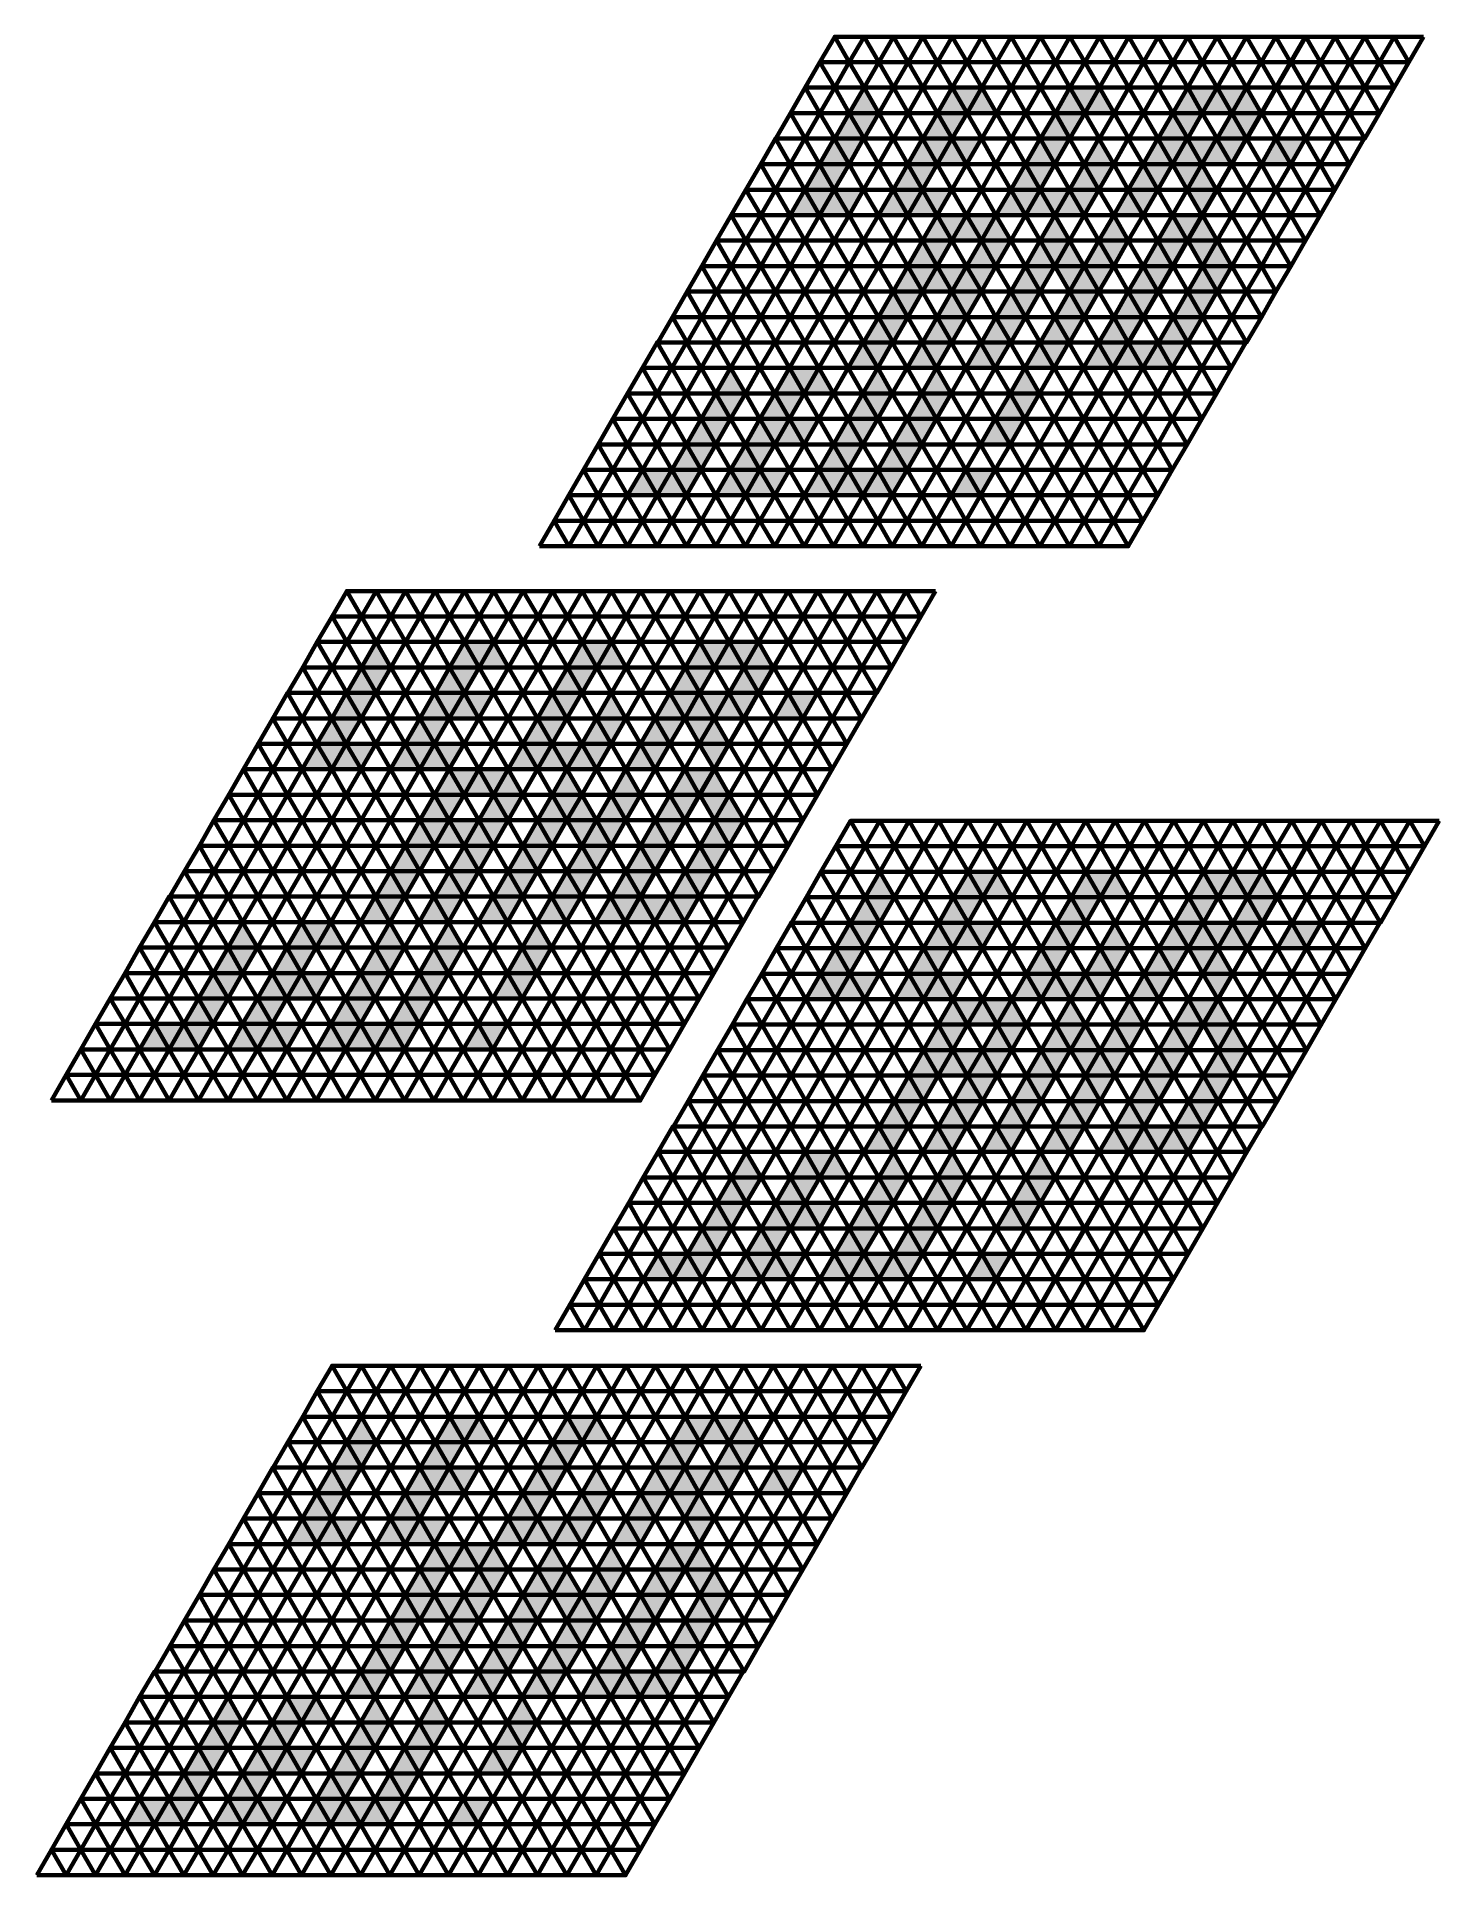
# Model space of a CAD drawing. Header units: inches. Extents: x 18 to 882, y -1167 to -33.
import ezdxf

# ---------------------------------------------------------------- set-up
doc = ezdxf.new("R2010")
doc.units = ezdxf.units.IN
doc.header["$MEASUREMENT"] = 0
doc.layers.add('Layer 1', color=7, linetype='Continuous')

# ---------------------------------------------------------------- blocks, each defined once
blk = doc.blocks.new('block 3')
at = {"layer": 'Layer 1', "true_color": 0xa7a9ab}
h = blk.add_hatch(color=253, dxfattribs=at)
h.dxf.hatch_style = 2
h.paths.add_polyline_path([(208.8, -899.5), (217.8, -883.8), (226.9, -899.5)])
h = blk.add_hatch(color=253, dxfattribs=at)
h.dxf.hatch_style = 2
h.paths.add_polyline_path([(263.5, -899.5), (272.6, -883.8), (281.7, -899.5)])
h = blk.add_hatch(color=253, dxfattribs=at)
h.dxf.hatch_style = 2
h.paths.add_polyline_path([(290.4, -883.8), (281.3, -899.5), (272.3, -883.8)])
h = blk.add_hatch(color=253, dxfattribs=at)
h.dxf.hatch_style = 2
h.paths.add_polyline_path([(281.6, -899.5), (290.6, -883.8), (299.7, -899.5)])
h = blk.add_hatch(color=253, dxfattribs=at)
h.dxf.hatch_style = 2
h.paths.add_polyline_path([(335.6, -899.5), (344.7, -883.8), (353.7, -899.5)])
h = blk.add_hatch(color=253, dxfattribs=at)
h.dxf.hatch_style = 2
h.paths.add_polyline_path([(363.2, -883.8), (354.1, -899.5), (345, -883.8)])
h = blk.add_hatch(color=253, dxfattribs=at)
h.dxf.hatch_style = 2
h.paths.add_polyline_path([(354, -899.5), (363, -883.8), (372.1, -899.5)])
h = blk.add_hatch(color=253, dxfattribs=at)
h.dxf.hatch_style = 2
h.paths.add_polyline_path([(408.4, -899.5), (417.5, -883.8), (426.5, -899.5)])
h = blk.add_hatch(color=253, dxfattribs=at)
h.dxf.hatch_style = 2
h.paths.add_polyline_path([(435.6, -883.8), (426.5, -899.5), (417.5, -883.8)])
h = blk.add_hatch(color=253, dxfattribs=at)
h.dxf.hatch_style = 2
h.paths.add_polyline_path([(426.3, -899.5), (435.4, -883.8), (444.4, -899.5)])
h = blk.add_hatch(color=253, dxfattribs=at)
h.dxf.hatch_style = 2
h.paths.add_polyline_path([(444.8, -899.7), (453.9, -884), (462.9, -899.7)])
h = blk.add_hatch(color=253, dxfattribs=at)
h.dxf.hatch_style = 2
h.paths.add_polyline_path([(453.5, -884), (444.4, -899.7), (435.3, -884)])
h = blk.add_hatch(color=253, dxfattribs=at)
h.dxf.hatch_style = 2
h.paths.add_polyline_path([(199.6, -915.2), (208.7, -899.5), (217.7, -915.2)])
h = blk.add_hatch(color=253, dxfattribs=at)
h.dxf.hatch_style = 2
h.paths.add_polyline_path([(227.1, -899.5), (218.1, -915.2), (209, -899.5)])
h = blk.add_hatch(color=253, dxfattribs=at)
h.dxf.hatch_style = 2
h.paths.add_polyline_path([(254.5, -915.2), (263.5, -899.5), (272.6, -915.2)])
h = blk.add_hatch(color=253, dxfattribs=at)
h.dxf.hatch_style = 2
h.paths.add_polyline_path([(281.3, -899.5), (272.3, -915.2), (263.2, -899.5)])
h = blk.add_hatch(color=253, dxfattribs=at)
h.dxf.hatch_style = 2
h.paths.add_polyline_path([(326.8, -915.2), (335.9, -899.5), (344.9, -915.2)])
h = blk.add_hatch(color=253, dxfattribs=at)
h.dxf.hatch_style = 2
h.paths.add_polyline_path([(354, -899.5), (344.9, -915.2), (335.9, -899.5)])
h = blk.add_hatch(color=253, dxfattribs=at)
h.dxf.hatch_style = 2
h.paths.add_polyline_path([(399.3, -915.2), (408.4, -899.5), (417.5, -915.2)])
h = blk.add_hatch(color=253, dxfattribs=at)
h.dxf.hatch_style = 2
h.paths.add_polyline_path([(426.5, -899.5), (417.5, -915.2), (408.4, -899.5)])
h = blk.add_hatch(color=253, dxfattribs=at)
h.dxf.hatch_style = 2
h.paths.add_polyline_path([(435.6, -915.2), (444.7, -899.5), (453.7, -915.2)])
h = blk.add_hatch(color=253, dxfattribs=at)
h.dxf.hatch_style = 2
h.paths.add_polyline_path([(462.9, -899.7), (453.9, -915.4), (444.8, -899.7)])
h = blk.add_hatch(color=253, dxfattribs=at)
h.dxf.hatch_style = 2
h.paths.add_polyline_path([(190.4, -930.9), (199.5, -915.2), (208.5, -930.9)])
h = blk.add_hatch(color=253, dxfattribs=at)
h.dxf.hatch_style = 2
h.paths.add_polyline_path([(217.6, -915.2), (208.5, -930.9), (199.5, -915.2)])
h = blk.add_hatch(color=253, dxfattribs=at)
h.dxf.hatch_style = 2
h.paths.add_polyline_path([(244.7, -930.9), (253.8, -915.2), (262.8, -930.9)])
h = blk.add_hatch(color=253, dxfattribs=at)
h.dxf.hatch_style = 2
h.paths.add_polyline_path([(271.9, -915.2), (262.8, -930.9), (253.8, -915.2)])
h = blk.add_hatch(color=253, dxfattribs=at)
h.dxf.hatch_style = 2
h.paths.add_polyline_path([(262.8, -930.9), (271.9, -915.2), (281, -930.9)])
h = blk.add_hatch(color=253, dxfattribs=at)
h.dxf.hatch_style = 2
h.paths.add_polyline_path([(290, -915.2), (281, -930.9), (271.9, -915.2)])
h = blk.add_hatch(color=253, dxfattribs=at)
h.dxf.hatch_style = 2
h.paths.add_polyline_path([(317.7, -930.9), (326.8, -915.2), (335.9, -930.9)])
h = blk.add_hatch(color=253, dxfattribs=at)
h.dxf.hatch_style = 2
h.paths.add_polyline_path([(344.6, -915.2), (335.5, -930.9), (326.4, -915.2)])
h = blk.add_hatch(color=253, dxfattribs=at)
h.dxf.hatch_style = 2
h.paths.add_polyline_path([(354, -930.8), (363, -915.1), (372.1, -930.8)])
h = blk.add_hatch(color=253, dxfattribs=at)
h.dxf.hatch_style = 2
h.paths.add_polyline_path([(390.2, -930.9), (399.3, -915.2), (408.4, -930.9)])
h = blk.add_hatch(color=253, dxfattribs=at)
h.dxf.hatch_style = 2
h.paths.add_polyline_path([(417.5, -915.2), (408.4, -930.9), (399.3, -915.2)])
h = blk.add_hatch(color=253, dxfattribs=at)
h.dxf.hatch_style = 2
h.paths.add_polyline_path([(408.4, -930.9), (417.5, -915.2), (426.5, -930.9)])
h = blk.add_hatch(color=253, dxfattribs=at)
h.dxf.hatch_style = 2
h.paths.add_polyline_path([(435.6, -915.2), (426.5, -930.9), (417.4, -915.2)])
h = blk.add_hatch(color=253, dxfattribs=at)
h.dxf.hatch_style = 2
h.paths.add_polyline_path([(426.4, -930.9), (435.4, -915.2), (444.5, -930.9)])
h = blk.add_hatch(color=253, dxfattribs=at)
h.dxf.hatch_style = 2
h.paths.add_polyline_path([(453.4, -915.2), (444.3, -930.9), (435.2, -915.2)])
h = blk.add_hatch(color=253, dxfattribs=at)
h.dxf.hatch_style = 2
h.paths.add_polyline_path([(462.6, -930.9), (471.6, -915.2), (480.7, -930.9)])
h = blk.add_hatch(color=253, dxfattribs=at)
h.dxf.hatch_style = 2
h.paths.add_polyline_path([(490.1, -915.2), (481.1, -930.9), (472, -915.2)])
h = blk.add_hatch(color=253, dxfattribs=at)
h.dxf.hatch_style = 2
h.paths.add_polyline_path([(181.7, -946.6), (190.7, -930.9), (199.8, -946.6)])
h = blk.add_hatch(color=253, dxfattribs=at)
h.dxf.hatch_style = 2
h.paths.add_polyline_path([(208.5, -930.9), (199.5, -946.6), (190.4, -930.9)])
h = blk.add_hatch(color=253, dxfattribs=at)
h.dxf.hatch_style = 2
h.paths.add_polyline_path([(236, -946.6), (245.1, -930.9), (254.1, -946.6)])
h = blk.add_hatch(color=253, dxfattribs=at)
h.dxf.hatch_style = 2
h.paths.add_polyline_path([(262.8, -930.9), (253.8, -946.6), (244.7, -930.9)])
h = blk.add_hatch(color=253, dxfattribs=at)
h.dxf.hatch_style = 2
h.paths.add_polyline_path([(308.4, -946.6), (317.5, -930.9), (326.5, -946.6)])
h = blk.add_hatch(color=253, dxfattribs=at)
h.dxf.hatch_style = 2
h.paths.add_polyline_path([(335.6, -930.9), (326.5, -946.6), (317.5, -930.9)])
h = blk.add_hatch(color=253, dxfattribs=at)
h.dxf.hatch_style = 2
h.paths.add_polyline_path([(344.9, -946.6), (354, -930.9), (363, -946.6)])
h = blk.add_hatch(color=253, dxfattribs=at)
h.dxf.hatch_style = 2
h.paths.add_polyline_path([(372.1, -930.9), (363, -946.6), (354, -930.9)])
h = blk.add_hatch(color=253, dxfattribs=at)
h.dxf.hatch_style = 2
h.paths.add_polyline_path([(381.2, -946.6), (390.2, -930.9), (399.3, -946.6)])
h = blk.add_hatch(color=253, dxfattribs=at)
h.dxf.hatch_style = 2
h.paths.add_polyline_path([(408.4, -930.9), (399.3, -946.6), (390.2, -930.9)])
h = blk.add_hatch(color=253, dxfattribs=at)
h.dxf.hatch_style = 2
h.paths.add_polyline_path([(426.5, -930.9), (417.5, -946.6), (408.4, -930.9)])
h = blk.add_hatch(color=253, dxfattribs=at)
h.dxf.hatch_style = 2
h.paths.add_polyline_path([(417, -946.6), (426, -930.9), (435.1, -946.6)])
h = blk.add_hatch(color=253, dxfattribs=at)
h.dxf.hatch_style = 2
h.paths.add_polyline_path([(172.6, -962.3), (181.7, -946.6), (190.7, -962.3)])
h = blk.add_hatch(color=253, dxfattribs=at)
h.dxf.hatch_style = 2
h.paths.add_polyline_path([(199.8, -946.6), (190.7, -962.3), (181.7, -946.6)])
h = blk.add_hatch(color=253, dxfattribs=at)
h.dxf.hatch_style = 2
h.paths.add_polyline_path([(190.5, -962.3), (199.6, -946.6), (208.6, -962.3)])
h = blk.add_hatch(color=253, dxfattribs=at)
h.dxf.hatch_style = 2
h.paths.add_polyline_path([(217.7, -946.6), (208.6, -962.3), (199.6, -946.6)])
h = blk.add_hatch(color=253, dxfattribs=at)
h.dxf.hatch_style = 2
h.paths.add_polyline_path([(227.2, -962.3), (236.2, -946.6), (245.3, -962.3)])
h = blk.add_hatch(color=253, dxfattribs=at)
h.dxf.hatch_style = 2
h.paths.add_polyline_path([(254, -946.6), (244.9, -962.3), (235.9, -946.6)])
h = blk.add_hatch(color=253, dxfattribs=at)
h.dxf.hatch_style = 2
h.paths.add_polyline_path([(245.1, -962.3), (254.1, -946.6), (263.2, -962.3)])
h = blk.add_hatch(color=253, dxfattribs=at)
h.dxf.hatch_style = 2
h.paths.add_polyline_path([(271.9, -946.6), (262.8, -962.3), (253.8, -946.6)])
h = blk.add_hatch(color=253, dxfattribs=at)
h.dxf.hatch_style = 2
h.paths.add_polyline_path([(299.6, -962.3), (308.7, -946.6), (317.7, -962.3)])
h = blk.add_hatch(color=253, dxfattribs=at)
h.dxf.hatch_style = 2
h.paths.add_polyline_path([(326.8, -946.6), (317.7, -962.3), (308.7, -946.6)])
h = blk.add_hatch(color=253, dxfattribs=at)
h.dxf.hatch_style = 2
h.paths.add_polyline_path([(317.7, -962.3), (326.8, -946.6), (335.9, -962.3)])
h = blk.add_hatch(color=253, dxfattribs=at)
h.dxf.hatch_style = 2
h.paths.add_polyline_path([(344.6, -946.6), (335.5, -962.3), (326.4, -946.6)])
h = blk.add_hatch(color=253, dxfattribs=at)
h.dxf.hatch_style = 2
h.paths.add_polyline_path([(335.6, -962.3), (344.7, -946.6), (353.7, -962.3)])
h = blk.add_hatch(color=253, dxfattribs=at)
h.dxf.hatch_style = 2
h.paths.add_polyline_path([(362.8, -946.6), (353.7, -962.3), (344.7, -946.6)])
h = blk.add_hatch(color=253, dxfattribs=at)
h.dxf.hatch_style = 2
h.paths.add_polyline_path([(372.1, -962.3), (381.2, -946.6), (390.2, -962.3)])
h = blk.add_hatch(color=253, dxfattribs=at)
h.dxf.hatch_style = 2
h.paths.add_polyline_path([(399.3, -946.6), (390.2, -962.3), (381.2, -946.6)])
h = blk.add_hatch(color=253, dxfattribs=at)
h.dxf.hatch_style = 2
h.paths.add_polyline_path([(435.4, -946.6), (426.3, -962.3), (417.2, -946.6)])
h = blk.add_hatch(color=253, dxfattribs=at)
h.dxf.hatch_style = 2
h.paths.add_polyline_path([(253.8, -978.2), (262.9, -962.5), (272, -978.2)])
h = blk.add_hatch(color=253, dxfattribs=at)
h.dxf.hatch_style = 2
h.paths.add_polyline_path([(281, -962.5), (272, -978.2), (262.9, -962.5)])
h = blk.add_hatch(color=253, dxfattribs=at)
h.dxf.hatch_style = 2
h.paths.add_polyline_path([(272, -978), (281.1, -962.3), (290.1, -978)])
h = blk.add_hatch(color=253, dxfattribs=at)
h.dxf.hatch_style = 2
h.paths.add_polyline_path([(299.2, -962.3), (290.1, -978), (281.1, -962.3)])
h = blk.add_hatch(color=253, dxfattribs=at)
h.dxf.hatch_style = 2
h.paths.add_polyline_path([(290.2, -978.5), (299.3, -962.8), (308.4, -978.5)])
h = blk.add_hatch(color=253, dxfattribs=at)
h.dxf.hatch_style = 2
h.paths.add_polyline_path([(326.5, -978.2), (335.6, -962.5), (344.6, -978.2)])
h = blk.add_hatch(color=253, dxfattribs=at)
h.dxf.hatch_style = 2
h.paths.add_polyline_path([(362.8, -978.2), (371.8, -962.5), (380.9, -978.2)])
h = blk.add_hatch(color=253, dxfattribs=at)
h.dxf.hatch_style = 2
h.paths.add_polyline_path([(398.9, -978.3), (408, -962.6), (417.1, -978.3)])
h = blk.add_hatch(color=253, dxfattribs=at)
h.dxf.hatch_style = 2
h.paths.add_polyline_path([(426.1, -962.6), (417.1, -978.3), (408, -962.6)])
h = blk.add_hatch(color=253, dxfattribs=at)
h.dxf.hatch_style = 2
h.paths.add_polyline_path([(417.3, -978.3), (426.4, -962.6), (435.4, -978.3)])
h = blk.add_hatch(color=253, dxfattribs=at)
h.dxf.hatch_style = 2
h.paths.add_polyline_path([(244.7, -993.9), (253.7, -978.2), (262.8, -993.9)])
h = blk.add_hatch(color=253, dxfattribs=at)
h.dxf.hatch_style = 2
h.paths.add_polyline_path([(271.9, -978.2), (262.8, -993.9), (253.7, -978.2)])
h = blk.add_hatch(color=253, dxfattribs=at)
h.dxf.hatch_style = 2
h.paths.add_polyline_path([(281.1, -993.8), (290.1, -978.1), (299.2, -993.8)])
h = blk.add_hatch(color=253, dxfattribs=at)
h.dxf.hatch_style = 2
h.paths.add_polyline_path([(308.3, -978.5), (299.2, -994.2), (290.1, -978.5)])
h = blk.add_hatch(color=253, dxfattribs=at)
h.dxf.hatch_style = 2
h.paths.add_polyline_path([(317.3, -993.9), (326.4, -978.2), (335.5, -993.9)])
h = blk.add_hatch(color=253, dxfattribs=at)
h.dxf.hatch_style = 2
h.paths.add_polyline_path([(344.9, -978.2), (335.8, -993.9), (326.8, -978.2)])
h = blk.add_hatch(color=253, dxfattribs=at)
h.dxf.hatch_style = 2
h.paths.add_polyline_path([(335.6, -993.8), (344.6, -978.1), (353.7, -993.8)])
h = blk.add_hatch(color=253, dxfattribs=at)
h.dxf.hatch_style = 2
h.paths.add_polyline_path([(353.6, -993.9), (362.7, -978.2), (371.7, -993.9)])
h = blk.add_hatch(color=253, dxfattribs=at)
h.dxf.hatch_style = 2
h.paths.add_polyline_path([(381.2, -978.2), (372.1, -993.9), (363, -978.2)])
h = blk.add_hatch(color=253, dxfattribs=at)
h.dxf.hatch_style = 2
h.paths.add_polyline_path([(389.9, -994), (398.9, -978.3), (408, -994)])
h = blk.add_hatch(color=253, dxfattribs=at)
h.dxf.hatch_style = 2
h.paths.add_polyline_path([(417.1, -978.3), (408, -994), (398.9, -978.3)])
h = blk.add_hatch(color=253, dxfattribs=at)
h.dxf.hatch_style = 2
h.paths.add_polyline_path([(435.4, -978.2), (426.4, -993.9), (417.3, -978.2)])
h = blk.add_hatch(color=253, dxfattribs=at)
h.dxf.hatch_style = 2
h.paths.add_polyline_path([(426.4, -994), (435.4, -978.3), (444.5, -994)])
h = blk.add_hatch(color=253, dxfattribs=at)
h.dxf.hatch_style = 2
h.paths.add_polyline_path([(236.2, -1009.4), (245.2, -993.7), (254.3, -1009.4)])
h = blk.add_hatch(color=253, dxfattribs=at)
h.dxf.hatch_style = 2
h.paths.add_polyline_path([(263, -994), (254, -1009.7), (244.9, -994)])
h = blk.add_hatch(color=253, dxfattribs=at)
h.dxf.hatch_style = 2
h.paths.add_polyline_path([(253.9, -1009.6), (262.9, -993.9), (272, -1009.6)])
h = blk.add_hatch(color=253, dxfattribs=at)
h.dxf.hatch_style = 2
h.paths.add_polyline_path([(281.4, -993.9), (272.3, -1009.6), (263.3, -993.9)])
h = blk.add_hatch(color=253, dxfattribs=at)
h.dxf.hatch_style = 2
h.paths.add_polyline_path([(272.2, -1009.6), (281.3, -993.9), (290.4, -1009.6)])
h = blk.add_hatch(color=253, dxfattribs=at)
h.dxf.hatch_style = 2
h.paths.add_polyline_path([(299.1, -993.9), (290, -1009.6), (280.9, -993.9)])
h = blk.add_hatch(color=253, dxfattribs=at)
h.dxf.hatch_style = 2
h.paths.add_polyline_path([(308.5, -1009.6), (317.6, -993.9), (326.6, -1009.6)])
h = blk.add_hatch(color=253, dxfattribs=at)
h.dxf.hatch_style = 2
h.paths.add_polyline_path([(335.7, -993.9), (326.6, -1009.6), (317.6, -993.9)])
h = blk.add_hatch(color=253, dxfattribs=at)
h.dxf.hatch_style = 2
h.paths.add_polyline_path([(353.4, -994), (344.4, -1009.7), (335.3, -994)])
h = blk.add_hatch(color=253, dxfattribs=at)
h.dxf.hatch_style = 2
h.paths.add_polyline_path([(344.8, -1009.7), (353.8, -993.9), (362.9, -1009.7)])
h = blk.add_hatch(color=253, dxfattribs=at)
h.dxf.hatch_style = 2
h.paths.add_polyline_path([(372, -993.9), (362.9, -1009.6), (353.8, -993.9)])
h = blk.add_hatch(color=253, dxfattribs=at)
h.dxf.hatch_style = 2
h.paths.add_polyline_path([(380.8, -1009.7), (389.9, -994), (398.9, -1009.7)])
h = blk.add_hatch(color=253, dxfattribs=at)
h.dxf.hatch_style = 2
h.paths.add_polyline_path([(408.4, -994), (399.3, -1009.7), (390.2, -994)])
h = blk.add_hatch(color=253, dxfattribs=at)
h.dxf.hatch_style = 2
h.paths.add_polyline_path([(417.4, -1009.7), (426.5, -994), (435.5, -1009.7)])
h = blk.add_hatch(color=253, dxfattribs=at)
h.dxf.hatch_style = 2
h.paths.add_polyline_path([(444.6, -994), (435.5, -1009.7), (426.5, -994)])
h = blk.add_hatch(color=253, dxfattribs=at)
h.dxf.hatch_style = 2
h.paths.add_polyline_path([(227, -1025.1), (236.1, -1009.4), (245.1, -1025.1)])
h = blk.add_hatch(color=253, dxfattribs=at)
h.dxf.hatch_style = 2
h.paths.add_polyline_path([(254.2, -1009.4), (245.1, -1025.1), (236.1, -1009.4)])
h = blk.add_hatch(color=253, dxfattribs=at)
h.dxf.hatch_style = 2
h.paths.add_polyline_path([(263.1, -1025.3), (272.1, -1009.6), (281.2, -1025.3)])
h = blk.add_hatch(color=253, dxfattribs=at)
h.dxf.hatch_style = 2
h.paths.add_polyline_path([(290.3, -1009.6), (281.2, -1025.3), (272.1, -1009.6)])
h = blk.add_hatch(color=253, dxfattribs=at)
h.dxf.hatch_style = 2
h.paths.add_polyline_path([(299.1, -1025.3), (308.1, -1009.6), (317.2, -1025.3)])
h = blk.add_hatch(color=253, dxfattribs=at)
h.dxf.hatch_style = 2
h.paths.add_polyline_path([(326.6, -1009.6), (317.6, -1025.3), (308.5, -1009.6)])
h = blk.add_hatch(color=253, dxfattribs=at)
h.dxf.hatch_style = 2
h.paths.add_polyline_path([(335.3, -1025.4), (344.4, -1009.6), (353.5, -1025.4)])
h = blk.add_hatch(color=253, dxfattribs=at)
h.dxf.hatch_style = 2
h.paths.add_polyline_path([(362.5, -1009.6), (353.5, -1025.3), (344.4, -1009.6)])
h = blk.add_hatch(color=253, dxfattribs=at)
h.dxf.hatch_style = 2
h.paths.add_polyline_path([(371.7, -1025.4), (380.8, -1009.7), (389.9, -1025.4)])
h = blk.add_hatch(color=253, dxfattribs=at)
h.dxf.hatch_style = 2
h.paths.add_polyline_path([(398.9, -1009.7), (389.9, -1025.4), (380.8, -1009.7)])
h = blk.add_hatch(color=253, dxfattribs=at)
h.dxf.hatch_style = 2
h.paths.add_polyline_path([(408.3, -1025.4), (417.4, -1009.7), (426.5, -1025.4)])
h = blk.add_hatch(color=253, dxfattribs=at)
h.dxf.hatch_style = 2
h.paths.add_polyline_path([(435.5, -1009.7), (426.5, -1025.4), (417.4, -1009.7)])
h = blk.add_hatch(color=253, dxfattribs=at)
h.dxf.hatch_style = 2
h.paths.add_polyline_path([(217.5, -1040.9), (226.5, -1025.2), (235.6, -1040.9)])
h = blk.add_hatch(color=253, dxfattribs=at)
h.dxf.hatch_style = 2
h.paths.add_polyline_path([(244.7, -1025.2), (235.6, -1040.9), (226.5, -1025.2)])
h = blk.add_hatch(color=253, dxfattribs=at)
h.dxf.hatch_style = 2
h.paths.add_polyline_path([(253.9, -1041.1), (262.9, -1025.4), (272, -1041.1)])
h = blk.add_hatch(color=253, dxfattribs=at)
h.dxf.hatch_style = 2
h.paths.add_polyline_path([(281.1, -1025.4), (272, -1041.1), (262.9, -1025.4)])
h = blk.add_hatch(color=253, dxfattribs=at)
h.dxf.hatch_style = 2
h.paths.add_polyline_path([(290, -1041), (299.1, -1025.3), (308.1, -1041)])
h = blk.add_hatch(color=253, dxfattribs=at)
h.dxf.hatch_style = 2
h.paths.add_polyline_path([(317.2, -1025.3), (308.1, -1041), (299.1, -1025.3)])
h = blk.add_hatch(color=253, dxfattribs=at)
h.dxf.hatch_style = 2
h.paths.add_polyline_path([(326.3, -1041.1), (335.3, -1025.4), (344.4, -1041.1)])
h = blk.add_hatch(color=253, dxfattribs=at)
h.dxf.hatch_style = 2
h.paths.add_polyline_path([(353.5, -1025.3), (344.4, -1041), (335.3, -1025.3)])
h = blk.add_hatch(color=253, dxfattribs=at)
h.dxf.hatch_style = 2
h.paths.add_polyline_path([(362.9, -1041.1), (372, -1025.4), (381, -1041.1)])
h = blk.add_hatch(color=253, dxfattribs=at)
h.dxf.hatch_style = 2
h.paths.add_polyline_path([(390.1, -1025.4), (381, -1041.1), (372, -1025.4)])
h = blk.add_hatch(color=253, dxfattribs=at)
h.dxf.hatch_style = 2
h.paths.add_polyline_path([(399.5, -1041.1), (408.6, -1025.4), (417.7, -1041.1)])
h = blk.add_hatch(color=253, dxfattribs=at)
h.dxf.hatch_style = 2
h.paths.add_polyline_path([(426.4, -1025.4), (417.3, -1041.1), (408.2, -1025.4)])
h = blk.add_hatch(color=253, dxfattribs=at)
h.dxf.hatch_style = 2
h.paths.add_polyline_path([(208.2, -1056.5), (217.3, -1040.8), (226.3, -1056.5)])
h = blk.add_hatch(color=253, dxfattribs=at)
h.dxf.hatch_style = 2
h.paths.add_polyline_path([(235.4, -1040.8), (226.3, -1056.5), (217.3, -1040.8)])
h = blk.add_hatch(color=253, dxfattribs=at)
h.dxf.hatch_style = 2
h.paths.add_polyline_path([(244.6, -1056.8), (253.7, -1041.1), (262.7, -1056.8)])
h = blk.add_hatch(color=253, dxfattribs=at)
h.dxf.hatch_style = 2
h.paths.add_polyline_path([(271.8, -1041.1), (262.7, -1056.8), (253.7, -1041.1)])
h = blk.add_hatch(color=253, dxfattribs=at)
h.dxf.hatch_style = 2
h.paths.add_polyline_path([(280.7, -1056.7), (289.8, -1041), (298.9, -1056.7)])
h = blk.add_hatch(color=253, dxfattribs=at)
h.dxf.hatch_style = 2
h.paths.add_polyline_path([(307.9, -1041), (298.9, -1056.7), (289.8, -1041)])
h = blk.add_hatch(color=253, dxfattribs=at)
h.dxf.hatch_style = 2
h.paths.add_polyline_path([(317, -1056.7), (326.1, -1041), (335.1, -1056.7)])
h = blk.add_hatch(color=253, dxfattribs=at)
h.dxf.hatch_style = 2
h.paths.add_polyline_path([(344.2, -1041), (335.1, -1056.7), (326.1, -1041)])
h = blk.add_hatch(color=253, dxfattribs=at)
h.dxf.hatch_style = 2
h.paths.add_polyline_path([(353.3, -1056.7), (362.3, -1041), (371.4, -1056.7)])
h = blk.add_hatch(color=253, dxfattribs=at)
h.dxf.hatch_style = 2
h.paths.add_polyline_path([(380.5, -1041), (371.4, -1056.7), (362.3, -1041)])
h = blk.add_hatch(color=253, dxfattribs=at)
h.dxf.hatch_style = 2
h.paths.add_polyline_path([(371.5, -1056.8), (380.6, -1041), (389.7, -1056.8)])
h = blk.add_hatch(color=253, dxfattribs=at)
h.dxf.hatch_style = 2
h.paths.add_polyline_path([(398.7, -1041), (389.7, -1056.7), (380.6, -1041)])
h = blk.add_hatch(color=253, dxfattribs=at)
h.dxf.hatch_style = 2
h.paths.add_polyline_path([(389.9, -1056.7), (399, -1041), (408, -1056.7)])
h = blk.add_hatch(color=253, dxfattribs=at)
h.dxf.hatch_style = 2
h.paths.add_polyline_path([(417.1, -1041), (408, -1056.7), (399, -1041)])
h = blk.add_hatch(color=253, dxfattribs=at)
h.dxf.hatch_style = 2
h.paths.add_polyline_path([(126.5, -1072.4), (135.6, -1056.7), (144.6, -1072.4)])
h = blk.add_hatch(color=253, dxfattribs=at)
h.dxf.hatch_style = 2
h.paths.add_polyline_path([(162.9, -1072.4), (171.9, -1056.7), (181, -1072.4)])
h = blk.add_hatch(color=253, dxfattribs=at)
h.dxf.hatch_style = 2
h.paths.add_polyline_path([(190.1, -1056.7), (181, -1072.4), (171.9, -1056.7)])
h = blk.add_hatch(color=253, dxfattribs=at)
h.dxf.hatch_style = 2
h.paths.add_polyline_path([(181.2, -1072.4), (190.3, -1056.7), (199.4, -1072.4)])
h = blk.add_hatch(color=253, dxfattribs=at)
h.dxf.hatch_style = 2
h.paths.add_polyline_path([(217.2, -1072.4), (226.2, -1056.7), (235.3, -1072.4)])
h = blk.add_hatch(color=253, dxfattribs=at)
h.dxf.hatch_style = 2
h.paths.add_polyline_path([(253.4, -1072.4), (262.5, -1056.7), (271.6, -1072.4)])
h = blk.add_hatch(color=253, dxfattribs=at)
h.dxf.hatch_style = 2
h.paths.add_polyline_path([(307.7, -1072.4), (316.8, -1056.7), (325.9, -1072.4)])
h = blk.add_hatch(color=253, dxfattribs=at)
h.dxf.hatch_style = 2
h.paths.add_polyline_path([(117.7, -1088.1), (126.7, -1072.4), (135.8, -1088.1)])
h = blk.add_hatch(color=253, dxfattribs=at)
h.dxf.hatch_style = 2
h.paths.add_polyline_path([(144.9, -1072.4), (135.8, -1088.1), (126.7, -1072.4)])
h = blk.add_hatch(color=253, dxfattribs=at)
h.dxf.hatch_style = 2
h.paths.add_polyline_path([(153.8, -1088.1), (162.9, -1072.4), (171.9, -1088.1)])
h = blk.add_hatch(color=253, dxfattribs=at)
h.dxf.hatch_style = 2
h.paths.add_polyline_path([(181, -1072), (171.9, -1087.7), (162.9, -1072)])
h = blk.add_hatch(color=253, dxfattribs=at)
h.dxf.hatch_style = 2
h.paths.add_polyline_path([(208.1, -1088.1), (217.2, -1072.4), (226.2, -1088.1)])
h = blk.add_hatch(color=253, dxfattribs=at)
h.dxf.hatch_style = 2
h.paths.add_polyline_path([(235.3, -1072.4), (226.2, -1088.1), (217.2, -1072.4)])
h = blk.add_hatch(color=253, dxfattribs=at)
h.dxf.hatch_style = 2
h.paths.add_polyline_path([(244.4, -1088.1), (253.4, -1072.4), (262.5, -1088.1)])
h = blk.add_hatch(color=253, dxfattribs=at)
h.dxf.hatch_style = 2
h.paths.add_polyline_path([(271.6, -1072.4), (262.5, -1088.1), (253.4, -1072.4)])
h = blk.add_hatch(color=253, dxfattribs=at)
h.dxf.hatch_style = 2
h.paths.add_polyline_path([(298.9, -1088.1), (308, -1072.4), (317, -1088.1)])
h = blk.add_hatch(color=253, dxfattribs=at)
h.dxf.hatch_style = 2
h.paths.add_polyline_path([(326.1, -1072.4), (317, -1088.1), (308, -1072.4)])
h = blk.add_hatch(color=253, dxfattribs=at)
h.dxf.hatch_style = 2
h.paths.add_polyline_path([(108.3, -1103.8), (117.3, -1088.1), (126.4, -1103.8)])
h = blk.add_hatch(color=253, dxfattribs=at)
h.dxf.hatch_style = 2
h.paths.add_polyline_path([(135.8, -1088.1), (126.7, -1103.8), (117.7, -1088.1)])
h = blk.add_hatch(color=253, dxfattribs=at)
h.dxf.hatch_style = 2
h.paths.add_polyline_path([(144.7, -1103.8), (153.8, -1088.1), (162.9, -1103.8)])
h = blk.add_hatch(color=253, dxfattribs=at)
h.dxf.hatch_style = 2
h.paths.add_polyline_path([(171.9, -1088.1), (162.9, -1103.8), (153.8, -1088.1)])
h = blk.add_hatch(color=253, dxfattribs=at)
h.dxf.hatch_style = 2
h.paths.add_polyline_path([(162.9, -1103.8), (171.9, -1088.1), (181, -1103.8)])
h = blk.add_hatch(color=253, dxfattribs=at)
h.dxf.hatch_style = 2
h.paths.add_polyline_path([(190.1, -1088.1), (181, -1103.8), (171.9, -1088.1)])
h = blk.add_hatch(color=253, dxfattribs=at)
h.dxf.hatch_style = 2
h.paths.add_polyline_path([(199, -1103.8), (208.1, -1088.1), (217.2, -1103.8)])
h = blk.add_hatch(color=253, dxfattribs=at)
h.dxf.hatch_style = 2
h.paths.add_polyline_path([(226.2, -1088.1), (217.2, -1103.8), (208.1, -1088.1)])
h = blk.add_hatch(color=253, dxfattribs=at)
h.dxf.hatch_style = 2
h.paths.add_polyline_path([(235.3, -1103.8), (244.4, -1088.1), (253.4, -1103.8)])
h = blk.add_hatch(color=253, dxfattribs=at)
h.dxf.hatch_style = 2
h.paths.add_polyline_path([(262.5, -1088.1), (253.4, -1103.8), (244.4, -1088.1)])
h = blk.add_hatch(color=253, dxfattribs=at)
h.dxf.hatch_style = 2
h.paths.add_polyline_path([(289.7, -1103.8), (298.8, -1088.1), (307.9, -1103.8)])
h = blk.add_hatch(color=253, dxfattribs=at)
h.dxf.hatch_style = 2
h.paths.add_polyline_path([(317.3, -1088.1), (308.2, -1103.8), (299.1, -1088.1)])
h = blk.add_hatch(color=253, dxfattribs=at)
h.dxf.hatch_style = 2
h.paths.add_polyline_path([(99.3, -1119.5), (108.4, -1103.8), (117.4, -1119.5)])
h = blk.add_hatch(color=253, dxfattribs=at)
h.dxf.hatch_style = 2
h.paths.add_polyline_path([(126.5, -1103.8), (117.4, -1119.5), (108.4, -1103.8)])
h = blk.add_hatch(color=253, dxfattribs=at)
h.dxf.hatch_style = 2
h.paths.add_polyline_path([(135.7, -1119.5), (144.7, -1103.8), (153.8, -1119.5)])
h = blk.add_hatch(color=253, dxfattribs=at)
h.dxf.hatch_style = 2
h.paths.add_polyline_path([(162.9, -1103.8), (153.8, -1119.5), (144.7, -1103.8)])
h = blk.add_hatch(color=253, dxfattribs=at)
h.dxf.hatch_style = 2
h.paths.add_polyline_path([(190, -1119.5), (199, -1103.8), (208.1, -1119.5)])
h = blk.add_hatch(color=253, dxfattribs=at)
h.dxf.hatch_style = 2
h.paths.add_polyline_path([(217.2, -1103.8), (208.1, -1119.5), (199, -1103.8)])
h = blk.add_hatch(color=253, dxfattribs=at)
h.dxf.hatch_style = 2
h.paths.add_polyline_path([(226.2, -1119.5), (235.3, -1103.8), (244.4, -1119.5)])
h = blk.add_hatch(color=253, dxfattribs=at)
h.dxf.hatch_style = 2
h.paths.add_polyline_path([(253.4, -1103.8), (244.4, -1119.5), (235.3, -1103.8)])
h = blk.add_hatch(color=253, dxfattribs=at)
h.dxf.hatch_style = 2
h.paths.add_polyline_path([(72.1, -1135.2), (81.2, -1119.5), (90.2, -1135.2)])
h = blk.add_hatch(color=253, dxfattribs=at)
h.dxf.hatch_style = 2
h.paths.add_polyline_path([(99.3, -1119.5), (90.2, -1135.2), (81.2, -1119.5)])
h = blk.add_hatch(color=253, dxfattribs=at)
h.dxf.hatch_style = 2
h.paths.add_polyline_path([(90.5, -1135.2), (99.5, -1119.5), (108.6, -1135.2)])
h = blk.add_hatch(color=253, dxfattribs=at)
h.dxf.hatch_style = 2
h.paths.add_polyline_path([(117.7, -1119.5), (108.6, -1135.2), (99.5, -1119.5)])
h = blk.add_hatch(color=253, dxfattribs=at)
h.dxf.hatch_style = 2
h.paths.add_polyline_path([(126.8, -1135.2), (135.9, -1119.5), (145, -1135.2)])
h = blk.add_hatch(color=253, dxfattribs=at)
h.dxf.hatch_style = 2
h.paths.add_polyline_path([(153.7, -1119.5), (144.6, -1135.2), (135.6, -1119.5)])
h = blk.add_hatch(color=253, dxfattribs=at)
h.dxf.hatch_style = 2
h.paths.add_polyline_path([(144.7, -1135.2), (153.8, -1119.5), (162.9, -1135.2)])
h = blk.add_hatch(color=253, dxfattribs=at)
h.dxf.hatch_style = 2
h.paths.add_polyline_path([(171.9, -1119.5), (162.9, -1135.2), (153.8, -1119.5)])
h = blk.add_hatch(color=253, dxfattribs=at)
h.dxf.hatch_style = 2
h.paths.add_polyline_path([(181.1, -1135.2), (190.2, -1119.5), (199.3, -1135.2)])
h = blk.add_hatch(color=253, dxfattribs=at)
h.dxf.hatch_style = 2
h.paths.add_polyline_path([(208, -1119.5), (198.9, -1135.2), (189.9, -1119.5)])
h = blk.add_hatch(color=253, dxfattribs=at)
h.dxf.hatch_style = 2
h.paths.add_polyline_path([(199.4, -1135.2), (208.5, -1119.5), (217.5, -1135.2)])
h = blk.add_hatch(color=253, dxfattribs=at)
h.dxf.hatch_style = 2
h.paths.add_polyline_path([(226.2, -1119.5), (217.2, -1135.2), (208.1, -1119.5)])
h = blk.add_hatch(color=253, dxfattribs=at)
h.dxf.hatch_style = 2
h.paths.add_polyline_path([(217.4, -1135.2), (226.5, -1119.5), (235.5, -1135.2)])
h = blk.add_hatch(color=253, dxfattribs=at)
h.dxf.hatch_style = 2
h.paths.add_polyline_path([(244.3, -1119.5), (235.2, -1135.2), (226.1, -1119.5)])
h = blk.add_hatch(color=253, dxfattribs=at)
h.dxf.hatch_style = 2
h.paths.add_polyline_path([(271.7, -1135.2), (280.7, -1119.5), (289.8, -1135.2)])
h = blk.add_hatch(color=253, dxfattribs=at)
h.dxf.hatch_style = 2
h.paths.add_polyline_path([(298.5, -1119.5), (289.4, -1135.2), (280.4, -1119.5)])
at = {"layer": 'Layer 1', "lineweight": 0}
for points in [[(208.8, -899.5), (217.8, -883.8), (226.9, -899.5), (208.8, -899.5)], [(263.5, -899.5), (272.6, -883.8), (281.7, -899.5), (263.5, -899.5)], [(290.4, -883.8), (281.3, -899.5), (272.3, -883.8), (290.4, -883.8)], [(281.6, -899.5), (290.6, -883.8), (299.7, -899.5), (281.6, -899.5)], [(335.6, -899.5), (344.7, -883.8), (353.7, -899.5), (335.6, -899.5)], [(363.2, -883.8), (354.1, -899.5), (345, -883.8), (363.2, -883.8)], [(354, -899.5), (363, -883.8), (372.1, -899.5), (354, -899.5)], [(408.4, -899.5), (417.5, -883.8), (426.5, -899.5), (408.4, -899.5)], [(435.6, -883.8), (426.5, -899.5), (417.5, -883.8), (435.6, -883.8)], [(426.3, -899.5), (435.4, -883.8), (444.4, -899.5), (426.3, -899.5)], [(444.8, -899.7), (453.9, -884), (462.9, -899.7), (444.8, -899.7)], [(453.5, -884), (444.4, -899.7), (435.3, -884), (453.5, -884)], [(199.6, -915.2), (208.7, -899.5), (217.7, -915.2), (199.6, -915.2)], [(227.1, -899.5), (218.1, -915.2), (209, -899.5), (227.1, -899.5)], [(254.5, -915.2), (263.5, -899.5), (272.6, -915.2), (254.5, -915.2)], [(281.3, -899.5), (272.3, -915.2), (263.2, -899.5), (281.3, -899.5)], [(326.8, -915.2), (335.9, -899.5), (344.9, -915.2), (326.8, -915.2)], [(354, -899.5), (344.9, -915.2), (335.9, -899.5), (354, -899.5)], [(399.3, -915.2), (408.4, -899.5), (417.5, -915.2), (399.3, -915.2)], [(426.5, -899.5), (417.5, -915.2), (408.4, -899.5), (426.5, -899.5)], [(435.6, -915.2), (444.7, -899.5), (453.7, -915.2), (435.6, -915.2)], [(462.9, -899.7), (453.9, -915.4), (444.8, -899.7), (462.9, -899.7)], [(190.4, -930.9), (199.5, -915.2), (208.5, -930.9), (190.4, -930.9)], [(217.6, -915.2), (208.5, -930.9), (199.5, -915.2), (217.6, -915.2)], [(244.7, -930.9), (253.8, -915.2), (262.8, -930.9), (244.7, -930.9)], [(271.9, -915.2), (262.8, -930.9), (253.8, -915.2), (271.9, -915.2)], [(262.8, -930.9), (271.9, -915.2), (281, -930.9), (262.8, -930.9)], [(290, -915.2), (281, -930.9), (271.9, -915.2), (290, -915.2)], [(317.7, -930.9), (326.8, -915.2), (335.9, -930.9), (317.7, -930.9)], [(344.6, -915.2), (335.5, -930.9), (326.4, -915.2), (344.6, -915.2)], [(354, -930.8), (363, -915.1), (372.1, -930.8), (354, -930.8)], [(390.2, -930.9), (399.3, -915.2), (408.4, -930.9), (390.2, -930.9)], [(417.5, -915.2), (408.4, -930.9), (399.3, -915.2), (417.5, -915.2)], [(408.4, -930.9), (417.5, -915.2), (426.5, -930.9), (408.4, -930.9)], [(435.6, -915.2), (426.5, -930.9), (417.4, -915.2), (435.6, -915.2)], [(426.4, -930.9), (435.4, -915.2), (444.5, -930.9), (426.4, -930.9)], [(453.4, -915.2), (444.3, -930.9), (435.2, -915.2), (453.4, -915.2)], [(462.6, -930.9), (471.6, -915.2), (480.7, -930.9), (462.6, -930.9)], [(490.1, -915.2), (481.1, -930.9), (472, -915.2), (490.1, -915.2)], [(181.7, -946.6), (190.7, -930.9), (199.8, -946.6), (181.7, -946.6)], [(208.5, -930.9), (199.5, -946.6), (190.4, -930.9), (208.5, -930.9)], [(236, -946.6), (245.1, -930.9), (254.1, -946.6), (236, -946.6)], [(262.8, -930.9), (253.8, -946.6), (244.7, -930.9), (262.8, -930.9)], [(308.4, -946.6), (317.5, -930.9), (326.5, -946.6), (308.4, -946.6)], [(335.6, -930.9), (326.5, -946.6), (317.5, -930.9), (335.6, -930.9)], [(344.9, -946.6), (354, -930.9), (363, -946.6), (344.9, -946.6)], [(372.1, -930.9), (363, -946.6), (354, -930.9), (372.1, -930.9)], [(381.2, -946.6), (390.2, -930.9), (399.3, -946.6), (381.2, -946.6)], [(408.4, -930.9), (399.3, -946.6), (390.2, -930.9), (408.4, -930.9)], [(426.5, -930.9), (417.5, -946.6), (408.4, -930.9), (426.5, -930.9)], [(417, -946.6), (426, -930.9), (435.1, -946.6), (417, -946.6)], [(172.6, -962.3), (181.7, -946.6), (190.7, -962.3), (172.6, -962.3)], [(199.8, -946.6), (190.7, -962.3), (181.7, -946.6), (199.8, -946.6)], [(190.5, -962.3), (199.6, -946.6), (208.6, -962.3), (190.5, -962.3)], [(217.7, -946.6), (208.6, -962.3), (199.6, -946.6), (217.7, -946.6)], [(227.2, -962.3), (236.2, -946.6), (245.3, -962.3), (227.2, -962.3)], [(254, -946.6), (244.9, -962.3), (235.9, -946.6), (254, -946.6)], [(245.1, -962.3), (254.1, -946.6), (263.2, -962.3), (245.1, -962.3)], [(271.9, -946.6), (262.8, -962.3), (253.8, -946.6), (271.9, -946.6)], [(299.6, -962.3), (308.7, -946.6), (317.7, -962.3), (299.6, -962.3)], [(326.8, -946.6), (317.7, -962.3), (308.7, -946.6), (326.8, -946.6)], [(317.7, -962.3), (326.8, -946.6), (335.9, -962.3), (317.7, -962.3)], [(344.6, -946.6), (335.5, -962.3), (326.4, -946.6), (344.6, -946.6)], [(335.6, -962.3), (344.7, -946.6), (353.7, -962.3), (335.6, -962.3)], [(362.8, -946.6), (353.7, -962.3), (344.7, -946.6), (362.8, -946.6)], [(372.1, -962.3), (381.2, -946.6), (390.2, -962.3), (372.1, -962.3)], [(399.3, -946.6), (390.2, -962.3), (381.2, -946.6), (399.3, -946.6)], [(435.4, -946.6), (426.3, -962.3), (417.2, -946.6), (435.4, -946.6)], [(253.8, -978.2), (262.9, -962.5), (272, -978.2), (253.8, -978.2)], [(281, -962.5), (272, -978.2), (262.9, -962.5), (281, -962.5)], [(272, -978), (281.1, -962.3), (290.1, -978), (272, -978)], [(299.2, -962.3), (290.1, -978), (281.1, -962.3), (299.2, -962.3)], [(290.2, -978.5), (299.3, -962.8), (308.4, -978.5), (290.2, -978.5)], [(326.5, -978.2), (335.6, -962.5), (344.6, -978.2), (326.5, -978.2)], [(362.8, -978.2), (371.8, -962.5), (380.9, -978.2), (362.8, -978.2)], [(398.9, -978.3), (408, -962.6), (417.1, -978.3), (398.9, -978.3)], [(426.1, -962.6), (417.1, -978.3), (408, -962.6), (426.1, -962.6)], [(417.3, -978.3), (426.4, -962.6), (435.4, -978.3), (417.3, -978.3)], [(244.7, -993.9), (253.7, -978.2), (262.8, -993.9), (244.7, -993.9)], [(271.9, -978.2), (262.8, -993.9), (253.7, -978.2), (271.9, -978.2)], [(281.1, -993.8), (290.1, -978.1), (299.2, -993.8), (281.1, -993.8)], [(308.3, -978.5), (299.2, -994.2), (290.1, -978.5), (308.3, -978.5)], [(317.3, -993.9), (326.4, -978.2), (335.5, -993.9), (317.3, -993.9)], [(344.9, -978.2), (335.8, -993.9), (326.8, -978.2), (344.9, -978.2)], [(335.6, -993.8), (344.6, -978.1), (353.7, -993.8), (335.6, -993.8)], [(353.6, -993.9), (362.7, -978.2), (371.7, -993.9), (353.6, -993.9)], [(381.2, -978.2), (372.1, -993.9), (363, -978.2), (381.2, -978.2)], [(389.9, -994), (398.9, -978.3), (408, -994), (389.9, -994)], [(417.1, -978.3), (408, -994), (398.9, -978.3), (417.1, -978.3)], [(435.4, -978.2), (426.4, -993.9), (417.3, -978.2), (435.4, -978.2)], [(426.4, -994), (435.4, -978.3), (444.5, -994), (426.4, -994)], [(236.2, -1009.4), (245.2, -993.7), (254.3, -1009.4), (236.2, -1009.4)], [(263, -994), (254, -1009.7), (244.9, -994), (263, -994)], [(253.9, -1009.6), (262.9, -993.9), (272, -1009.6), (253.9, -1009.6)], [(281.4, -993.9), (272.3, -1009.6), (263.3, -993.9), (281.4, -993.9)], [(272.2, -1009.6), (281.3, -993.9), (290.4, -1009.6), (272.2, -1009.6)], [(299.1, -993.9), (290, -1009.6), (280.9, -993.9), (299.1, -993.9)], [(308.5, -1009.6), (317.6, -993.9), (326.6, -1009.6), (308.5, -1009.6)], [(335.7, -993.9), (326.6, -1009.6), (317.6, -993.9), (335.7, -993.9)], [(353.4, -994), (344.4, -1009.7), (335.3, -994), (353.4, -994)], [(344.8, -1009.7), (353.8, -993.9), (362.9, -1009.7), (344.8, -1009.7)], [(372, -993.9), (362.9, -1009.6), (353.8, -993.9), (372, -993.9)], [(380.8, -1009.7), (389.9, -994), (398.9, -1009.7), (380.8, -1009.7)], [(408.4, -994), (399.3, -1009.7), (390.2, -994), (408.4, -994)], [(417.4, -1009.7), (426.5, -994), (435.5, -1009.7), (417.4, -1009.7)], [(444.6, -994), (435.5, -1009.7), (426.5, -994), (444.6, -994)], [(227, -1025.1), (236.1, -1009.4), (245.1, -1025.1), (227, -1025.1)], [(254.2, -1009.4), (245.1, -1025.1), (236.1, -1009.4), (254.2, -1009.4)], [(263.1, -1025.3), (272.1, -1009.6), (281.2, -1025.3), (263.1, -1025.3)], [(290.3, -1009.6), (281.2, -1025.3), (272.1, -1009.6), (290.3, -1009.6)], [(299.1, -1025.3), (308.1, -1009.6), (317.2, -1025.3), (299.1, -1025.3)], [(326.6, -1009.6), (317.6, -1025.3), (308.5, -1009.6), (326.6, -1009.6)], [(335.3, -1025.4), (344.4, -1009.6), (353.5, -1025.4), (335.3, -1025.4)], [(362.5, -1009.6), (353.5, -1025.3), (344.4, -1009.6), (362.5, -1009.6)], [(371.7, -1025.4), (380.8, -1009.7), (389.9, -1025.4), (371.7, -1025.4)], [(398.9, -1009.7), (389.9, -1025.4), (380.8, -1009.7), (398.9, -1009.7)], [(408.3, -1025.4), (417.4, -1009.7), (426.5, -1025.4), (408.3, -1025.4)], [(435.5, -1009.7), (426.5, -1025.4), (417.4, -1009.7), (435.5, -1009.7)], [(217.5, -1040.9), (226.5, -1025.2), (235.6, -1040.9), (217.5, -1040.9)], [(244.7, -1025.2), (235.6, -1040.9), (226.5, -1025.2), (244.7, -1025.2)], [(253.9, -1041.1), (262.9, -1025.4), (272, -1041.1), (253.9, -1041.1)], [(281.1, -1025.4), (272, -1041.1), (262.9, -1025.4), (281.1, -1025.4)], [(290, -1041), (299.1, -1025.3), (308.1, -1041), (290, -1041)], [(317.2, -1025.3), (308.1, -1041), (299.1, -1025.3), (317.2, -1025.3)], [(326.3, -1041.1), (335.3, -1025.4), (344.4, -1041.1), (326.3, -1041.1)], [(353.5, -1025.3), (344.4, -1041), (335.3, -1025.3), (353.5, -1025.3)], [(362.9, -1041.1), (372, -1025.4), (381, -1041.1), (362.9, -1041.1)], [(390.1, -1025.4), (381, -1041.1), (372, -1025.4), (390.1, -1025.4)], [(399.5, -1041.1), (408.6, -1025.4), (417.7, -1041.1), (399.5, -1041.1)], [(426.4, -1025.4), (417.3, -1041.1), (408.2, -1025.4), (426.4, -1025.4)], [(208.2, -1056.5), (217.3, -1040.8), (226.3, -1056.5), (208.2, -1056.5)], [(235.4, -1040.8), (226.3, -1056.5), (217.3, -1040.8), (235.4, -1040.8)], [(244.6, -1056.8), (253.7, -1041.1), (262.7, -1056.8), (244.6, -1056.8)], [(271.8, -1041.1), (262.7, -1056.8), (253.7, -1041.1), (271.8, -1041.1)], [(280.7, -1056.7), (289.8, -1041), (298.9, -1056.7), (280.7, -1056.7)], [(307.9, -1041), (298.9, -1056.7), (289.8, -1041), (307.9, -1041)], [(317, -1056.7), (326.1, -1041), (335.1, -1056.7), (317, -1056.7)], [(344.2, -1041), (335.1, -1056.7), (326.1, -1041), (344.2, -1041)], [(353.3, -1056.7), (362.3, -1041), (371.4, -1056.7), (353.3, -1056.7)], [(380.5, -1041), (371.4, -1056.7), (362.3, -1041), (380.5, -1041)], [(371.5, -1056.8), (380.6, -1041), (389.7, -1056.8), (371.5, -1056.8)], [(398.7, -1041), (389.7, -1056.7), (380.6, -1041), (398.7, -1041)], [(389.9, -1056.7), (399, -1041), (408, -1056.7), (389.9, -1056.7)], [(417.1, -1041), (408, -1056.7), (399, -1041), (417.1, -1041)], [(126.5, -1072.4), (135.6, -1056.7), (144.6, -1072.4), (126.5, -1072.4)], [(162.9, -1072.4), (171.9, -1056.7), (181, -1072.4), (162.9, -1072.4)], [(190.1, -1056.7), (181, -1072.4), (171.9, -1056.7), (190.1, -1056.7)], [(181.2, -1072.4), (190.3, -1056.7), (199.4, -1072.4), (181.2, -1072.4)], [(217.2, -1072.4), (226.2, -1056.7), (235.3, -1072.4), (217.2, -1072.4)], [(253.4, -1072.4), (262.5, -1056.7), (271.6, -1072.4), (253.4, -1072.4)], [(307.7, -1072.4), (316.8, -1056.7), (325.9, -1072.4), (307.7, -1072.4)], [(117.7, -1088.1), (126.7, -1072.4), (135.8, -1088.1), (117.7, -1088.1)], [(144.9, -1072.4), (135.8, -1088.1), (126.7, -1072.4), (144.9, -1072.4)], [(153.8, -1088.1), (162.9, -1072.4), (171.9, -1088.1), (153.8, -1088.1)], [(181, -1072), (171.9, -1087.7), (162.9, -1072), (181, -1072)], [(208.1, -1088.1), (217.2, -1072.4), (226.2, -1088.1), (208.1, -1088.1)], [(235.3, -1072.4), (226.2, -1088.1), (217.2, -1072.4), (235.3, -1072.4)], [(244.4, -1088.1), (253.4, -1072.4), (262.5, -1088.1), (244.4, -1088.1)], [(271.6, -1072.4), (262.5, -1088.1), (253.4, -1072.4), (271.6, -1072.4)], [(298.9, -1088.1), (308, -1072.4), (317, -1088.1), (298.9, -1088.1)], [(326.1, -1072.4), (317, -1088.1), (308, -1072.4), (326.1, -1072.4)], [(108.3, -1103.8), (117.3, -1088.1), (126.4, -1103.8), (108.3, -1103.8)], [(135.8, -1088.1), (126.7, -1103.8), (117.7, -1088.1), (135.8, -1088.1)], [(144.7, -1103.8), (153.8, -1088.1), (162.9, -1103.8), (144.7, -1103.8)], [(171.9, -1088.1), (162.9, -1103.8), (153.8, -1088.1), (171.9, -1088.1)], [(162.9, -1103.8), (171.9, -1088.1), (181, -1103.8), (162.9, -1103.8)], [(190.1, -1088.1), (181, -1103.8), (171.9, -1088.1), (190.1, -1088.1)], [(199, -1103.8), (208.1, -1088.1), (217.2, -1103.8), (199, -1103.8)], [(226.2, -1088.1), (217.2, -1103.8), (208.1, -1088.1), (226.2, -1088.1)], [(235.3, -1103.8), (244.4, -1088.1), (253.4, -1103.8), (235.3, -1103.8)], [(262.5, -1088.1), (253.4, -1103.8), (244.4, -1088.1), (262.5, -1088.1)], [(289.7, -1103.8), (298.8, -1088.1), (307.9, -1103.8), (289.7, -1103.8)], [(317.3, -1088.1), (308.2, -1103.8), (299.1, -1088.1), (317.3, -1088.1)], [(99.3, -1119.5), (108.4, -1103.8), (117.4, -1119.5), (99.3, -1119.5)], [(126.5, -1103.8), (117.4, -1119.5), (108.4, -1103.8), (126.5, -1103.8)], [(135.7, -1119.5), (144.7, -1103.8), (153.8, -1119.5), (135.7, -1119.5)], [(162.9, -1103.8), (153.8, -1119.5), (144.7, -1103.8), (162.9, -1103.8)], [(190, -1119.5), (199, -1103.8), (208.1, -1119.5), (190, -1119.5)], [(217.2, -1103.8), (208.1, -1119.5), (199, -1103.8), (217.2, -1103.8)], [(226.2, -1119.5), (235.3, -1103.8), (244.4, -1119.5), (226.2, -1119.5)], [(253.4, -1103.8), (244.4, -1119.5), (235.3, -1103.8), (253.4, -1103.8)], [(72.1, -1135.2), (81.2, -1119.5), (90.2, -1135.2), (72.1, -1135.2)], [(99.3, -1119.5), (90.2, -1135.2), (81.2, -1119.5), (99.3, -1119.5)], [(90.5, -1135.2), (99.5, -1119.5), (108.6, -1135.2), (90.5, -1135.2)], [(117.7, -1119.5), (108.6, -1135.2), (99.5, -1119.5), (117.7, -1119.5)], [(126.8, -1135.2), (135.9, -1119.5), (145, -1135.2), (126.8, -1135.2)], [(153.7, -1119.5), (144.6, -1135.2), (135.6, -1119.5), (153.7, -1119.5)], [(144.7, -1135.2), (153.8, -1119.5), (162.9, -1135.2), (144.7, -1135.2)], [(171.9, -1119.5), (162.9, -1135.2), (153.8, -1119.5), (171.9, -1119.5)], [(181.1, -1135.2), (190.2, -1119.5), (199.3, -1135.2), (181.1, -1135.2)], [(208, -1119.5), (198.9, -1135.2), (189.9, -1119.5), (208, -1119.5)], [(199.4, -1135.2), (208.5, -1119.5), (217.5, -1135.2), (199.4, -1135.2)], [(226.2, -1119.5), (217.2, -1135.2), (208.1, -1119.5), (226.2, -1119.5)], [(217.4, -1135.2), (226.5, -1119.5), (235.5, -1135.2), (217.4, -1135.2)], [(244.3, -1119.5), (235.2, -1135.2), (226.1, -1119.5), (244.3, -1119.5)], [(271.7, -1135.2), (280.7, -1119.5), (289.8, -1135.2), (271.7, -1135.2)], [(298.5, -1119.5), (289.4, -1135.2), (280.4, -1119.5), (298.5, -1119.5)]]:
    blk.add_lwpolyline(points, dxfattribs=at)
blk = doc.blocks.new('block 4')
at = {"layer": 'Layer 1', "color": 179, "lineweight": 70, "true_color": 0x231f20}
for points in [[(190.7, -868.2), (199.8, -852.5), (208.9, -868.2), (190.7, -868.2)], [(217.9, -852.5), (208.9, -868.2), (199.8, -852.5), (217.9, -852.5)], [(208.9, -868.2), (217.9, -852.5), (227, -868.2), (208.9, -868.2)], [(236.1, -852.5), (227, -868.2), (217.9, -852.5), (236.1, -852.5)], [(227, -868.2), (236.1, -852.5), (245.2, -868.2), (227, -868.2)], [(254.2, -852.5), (245.2, -868.2), (236.1, -852.5), (254.2, -852.5)], [(245.2, -868.2), (254.2, -852.5), (263.3, -868.2), (245.2, -868.2)], [(272.4, -852.5), (263.3, -868.2), (254.2, -852.5), (272.4, -852.5)], [(263.3, -868.2), (272.4, -852.5), (281.4, -868.2), (263.3, -868.2)], [(290.5, -852.5), (281.4, -868.2), (272.4, -852.5), (290.5, -852.5)], [(281.4, -868.2), (290.5, -852.5), (299.6, -868.2), (281.4, -868.2)], [(308.6, -852.5), (299.6, -868.2), (290.5, -852.5), (308.6, -852.5)], [(299.6, -868.2), (308.6, -852.5), (317.7, -868.2), (299.6, -868.2)], [(326.8, -852.5), (317.7, -868.2), (308.6, -852.5), (326.8, -852.5)], [(317.7, -868.2), (326.8, -852.5), (335.8, -868.2), (317.7, -868.2)], [(344.9, -852.5), (335.8, -868.2), (326.8, -852.5), (344.9, -852.5)], [(335.8, -868.2), (344.9, -852.5), (354, -868.2), (335.8, -868.2)], [(363, -852.5), (354, -868.2), (344.9, -852.5), (363, -852.5)], [(354, -868.2), (363, -852.5), (372.1, -868.2), (354, -868.2)], [(381.2, -852.5), (372.1, -868.2), (363, -852.5), (381.2, -852.5)], [(372.1, -868.2), (381.2, -852.5), (390.2, -868.2), (372.1, -868.2)], [(399.3, -852.5), (390.2, -868.2), (381.2, -852.5), (399.3, -852.5)], [(390.2, -868.2), (399.3, -852.5), (408.4, -868.2), (390.2, -868.2)], [(417.4, -852.5), (408.4, -868.2), (399.3, -852.5), (417.4, -852.5)], [(408.4, -868.2), (417.4, -852.5), (426.5, -868.2), (408.4, -868.2)], [(435.6, -852.5), (426.5, -868.2), (417.4, -852.5), (435.6, -852.5)], [(426.5, -868.2), (435.6, -852.5), (444.6, -868.2), (426.5, -868.2)], [(453.7, -852.5), (444.6, -868.2), (435.6, -852.5), (453.7, -852.5)], [(444.6, -868.2), (453.7, -852.5), (462.8, -868.2), (444.6, -868.2)], [(471.8, -852.5), (462.8, -868.2), (453.7, -852.5), (471.8, -852.5)], [(462.8, -868.2), (471.8, -852.5), (480.9, -868.2), (462.8, -868.2)], [(490, -852.5), (480.9, -868.2), (471.8, -852.5), (490, -852.5)], [(481.2, -868.2), (490.3, -852.5), (499.3, -868.2), (481.2, -868.2)], [(508.4, -852.5), (499.3, -868.2), (490.3, -852.5), (508.4, -852.5)], [(499.3, -868.2), (508.4, -852.5), (517.5, -868.2), (499.3, -868.2)], [(526.5, -852.5), (517.5, -868.2), (508.4, -852.5), (526.5, -852.5)], [(517.5, -868.2), (526.5, -852.5), (535.6, -868.2), (517.5, -868.2)], [(544.7, -852.5), (535.6, -868.2), (526.5, -852.5), (544.7, -852.5)], [(535.6, -868.2), (544.7, -852.5), (553.7, -868.2), (535.6, -868.2)], [(562.8, -852.5), (553.7, -868.2), (544.7, -852.5), (562.8, -852.5)], [(181.7, -883.9), (190.7, -868.2), (199.8, -883.9), (181.7, -883.9)], [(208.9, -868.2), (199.8, -883.9), (190.7, -868.2), (208.9, -868.2)], [(199.8, -883.9), (208.9, -868.2), (217.9, -883.9), (199.8, -883.9)], [(227, -868.2), (217.9, -883.9), (208.9, -868.2), (227, -868.2)], [(217.9, -883.9), (227, -868.2), (236.1, -883.9), (217.9, -883.9)], [(245.2, -868.2), (236.1, -883.9), (227, -868.2), (245.2, -868.2)], [(236.1, -883.9), (245.2, -868.2), (254.2, -883.9), (236.1, -883.9)], [(263.3, -868.2), (254.2, -883.9), (245.2, -868.2), (263.3, -868.2)], [(254.2, -883.9), (263.3, -868.2), (272.4, -883.9), (254.2, -883.9)], [(281.4, -868.2), (272.4, -883.9), (263.3, -868.2), (281.4, -868.2)], [(272.4, -883.9), (281.4, -868.2), (290.5, -883.9), (272.4, -883.9)], [(299.6, -868.2), (290.5, -883.9), (281.4, -868.2), (299.6, -868.2)], [(290.5, -883.9), (299.6, -868.2), (308.6, -883.9), (290.5, -883.9)], [(317.7, -868.2), (308.6, -883.9), (299.6, -868.2), (317.7, -868.2)], [(308.6, -883.9), (317.7, -868.2), (326.8, -883.9), (308.6, -883.9)], [(335.8, -868.2), (326.8, -883.9), (317.7, -868.2), (335.8, -868.2)], [(326.8, -883.9), (335.8, -868.2), (344.9, -883.9), (326.8, -883.9)], [(354, -868.2), (344.9, -883.9), (335.8, -868.2), (354, -868.2)], [(344.9, -883.9), (354, -868.2), (363, -883.9), (344.9, -883.9)], [(372.1, -868.2), (363, -883.9), (354, -868.2), (372.1, -868.2)], [(363, -883.9), (372.1, -868.2), (381.2, -883.9), (363, -883.9)], [(390.2, -868.2), (381.2, -883.9), (372.1, -868.2), (390.2, -868.2)], [(381.2, -883.9), (390.2, -868.2), (399.3, -883.9), (381.2, -883.9)], [(408.4, -868.2), (399.3, -883.9), (390.2, -868.2), (408.4, -868.2)], [(399.3, -883.9), (408.4, -868.2), (417.4, -883.9), (399.3, -883.9)], [(426.5, -868.2), (417.4, -883.9), (408.4, -868.2), (426.5, -868.2)], [(417.4, -883.9), (426.5, -868.2), (435.6, -883.9), (417.4, -883.9)], [(444.6, -868.2), (435.6, -883.9), (426.5, -868.2), (444.6, -868.2)], [(435.6, -883.9), (444.6, -868.2), (453.7, -883.9), (435.6, -883.9)], [(462.8, -868.2), (453.7, -883.9), (444.6, -868.2), (462.8, -868.2)], [(453.7, -883.9), (462.8, -868.2), (471.8, -883.9), (453.7, -883.9)], [(480.9, -868.2), (471.8, -883.9), (462.8, -868.2), (480.9, -868.2)], [(472.1, -883.9), (481.2, -868.2), (490.3, -883.9), (472.1, -883.9)], [(499.3, -868.2), (490.3, -883.9), (481.2, -868.2), (499.3, -868.2)], [(490.3, -883.9), (499.3, -868.2), (508.4, -883.9), (490.3, -883.9)], [(517.5, -868.2), (508.4, -883.9), (499.3, -868.2), (517.5, -868.2)], [(508.4, -883.9), (517.5, -868.2), (526.5, -883.9), (508.4, -883.9)], [(535.6, -868.2), (526.5, -883.9), (517.5, -868.2), (535.6, -868.2)], [(526.5, -883.9), (535.6, -868.2), (544.7, -883.9), (526.5, -883.9)], [(553.7, -868.2), (544.7, -883.9), (535.6, -868.2), (553.7, -868.2)], [(172.6, -899.6), (181.7, -883.9), (190.7, -899.6), (172.6, -899.6)], [(199.8, -883.9), (190.7, -899.6), (181.7, -883.9), (199.8, -883.9)], [(190.7, -899.6), (199.8, -883.9), (208.9, -899.6), (190.7, -899.6)], [(217.9, -883.9), (208.9, -899.6), (199.8, -883.9), (217.9, -883.9)], [(208.9, -899.6), (217.9, -883.9), (227, -899.6), (208.9, -899.6)], [(236.1, -883.9), (227, -899.6), (217.9, -883.9), (236.1, -883.9)], [(227, -899.6), (236.1, -883.9), (245.2, -899.6), (227, -899.6)], [(254.2, -883.9), (245.2, -899.6), (236.1, -883.9), (254.2, -883.9)], [(245.2, -899.6), (254.2, -883.9), (263.3, -899.6), (245.2, -899.6)], [(272.4, -883.9), (263.3, -899.6), (254.2, -883.9), (272.4, -883.9)], [(263.3, -899.6), (272.4, -883.9), (281.4, -899.6), (263.3, -899.6)], [(290.5, -883.9), (281.4, -899.6), (272.4, -883.9), (290.5, -883.9)], [(281.4, -899.6), (290.5, -883.9), (299.6, -899.6), (281.4, -899.6)], [(308.6, -883.9), (299.6, -899.6), (290.5, -883.9), (308.6, -883.9)], [(299.6, -899.6), (308.6, -883.9), (317.7, -899.6), (299.6, -899.6)], [(326.8, -883.9), (317.7, -899.6), (308.6, -883.9), (326.8, -883.9)], [(317.7, -899.6), (326.8, -883.9), (335.8, -899.6), (317.7, -899.6)], [(344.9, -883.9), (335.8, -899.6), (326.8, -883.9), (344.9, -883.9)], [(335.8, -899.6), (344.9, -883.9), (354, -899.6), (335.8, -899.6)], [(363, -883.9), (354, -899.6), (344.9, -883.9), (363, -883.9)], [(354, -899.6), (363, -883.9), (372.1, -899.6), (354, -899.6)], [(381.2, -883.9), (372.1, -899.6), (363, -883.9), (381.2, -883.9)], [(372.1, -899.6), (381.2, -883.9), (390.2, -899.6), (372.1, -899.6)], [(399.3, -883.9), (390.2, -899.6), (381.2, -883.9), (399.3, -883.9)], [(390.2, -899.6), (399.3, -883.9), (408.4, -899.6), (390.2, -899.6)], [(417.4, -883.9), (408.4, -899.6), (399.3, -883.9), (417.4, -883.9)], [(408.4, -899.6), (417.4, -883.9), (426.5, -899.6), (408.4, -899.6)], [(435.6, -883.9), (426.5, -899.6), (417.4, -883.9), (435.6, -883.9)], [(426.5, -899.6), (435.6, -883.9), (444.6, -899.6), (426.5, -899.6)], [(453.7, -883.9), (444.6, -899.6), (435.6, -883.9), (453.7, -883.9)], [(444.6, -899.6), (453.7, -883.9), (462.8, -899.6), (444.6, -899.6)], [(471.8, -883.9), (462.8, -899.6), (453.7, -883.9), (471.8, -883.9)], [(463.1, -899.6), (472.1, -883.9), (481.2, -899.6), (463.1, -899.6)], [(490.3, -883.9), (481.2, -899.6), (472.1, -883.9), (490.3, -883.9)], [(481.2, -899.6), (490.3, -883.9), (499.3, -899.6), (481.2, -899.6)], [(508.4, -883.9), (499.3, -899.6), (490.3, -883.9), (508.4, -883.9)], [(499.3, -899.6), (508.4, -883.9), (517.5, -899.6), (499.3, -899.6)], [(526.5, -883.9), (517.5, -899.6), (508.4, -883.9), (526.5, -883.9)], [(517.5, -899.6), (526.5, -883.9), (535.6, -899.6), (517.5, -899.6)], [(544.7, -883.9), (535.6, -899.6), (526.5, -883.9), (544.7, -883.9)], [(163.5, -915.3), (172.6, -899.6), (181.7, -915.3), (163.5, -915.3)], [(190.7, -899.6), (181.7, -915.3), (172.6, -899.6), (190.7, -899.6)], [(181.7, -915.3), (190.7, -899.6), (199.8, -915.3), (181.7, -915.3)], [(208.9, -899.6), (199.8, -915.3), (190.7, -899.6), (208.9, -899.6)], [(199.8, -915.3), (208.9, -899.6), (217.9, -915.3), (199.8, -915.3)], [(227, -899.6), (217.9, -915.3), (208.9, -899.6), (227, -899.6)], [(217.9, -915.3), (227, -899.6), (236.1, -915.3), (217.9, -915.3)], [(245.2, -899.6), (236.1, -915.3), (227, -899.6), (245.2, -899.6)], [(236.1, -915.3), (245.2, -899.6), (254.2, -915.3), (236.1, -915.3)], [(263.3, -899.6), (254.2, -915.3), (245.2, -899.6), (263.3, -899.6)], [(254.2, -915.3), (263.3, -899.6), (272.4, -915.3), (254.2, -915.3)], [(281.4, -899.6), (272.4, -915.3), (263.3, -899.6), (281.4, -899.6)], [(272.4, -915.3), (281.4, -899.6), (290.5, -915.3), (272.4, -915.3)], [(299.6, -899.6), (290.5, -915.3), (281.4, -899.6), (299.6, -899.6)], [(290.5, -915.3), (299.6, -899.6), (308.6, -915.3), (290.5, -915.3)], [(317.7, -899.6), (308.6, -915.3), (299.6, -899.6), (317.7, -899.6)], [(308.6, -915.3), (317.7, -899.6), (326.8, -915.3), (308.6, -915.3)], [(335.8, -899.6), (326.8, -915.3), (317.7, -899.6), (335.8, -899.6)], [(326.8, -915.3), (335.8, -899.6), (344.9, -915.3), (326.8, -915.3)], [(354, -899.6), (344.9, -915.3), (335.8, -899.6), (354, -899.6)], [(344.9, -915.3), (354, -899.6), (363, -915.3), (344.9, -915.3)], [(372.1, -899.6), (363, -915.3), (354, -899.6), (372.1, -899.6)], [(363, -915.3), (372.1, -899.6), (381.2, -915.3), (363, -915.3)], [(390.2, -899.6), (381.2, -915.3), (372.1, -899.6), (390.2, -899.6)], [(381.2, -915.3), (390.2, -899.6), (399.3, -915.3), (381.2, -915.3)], [(408.4, -899.6), (399.3, -915.3), (390.2, -899.6), (408.4, -899.6)], [(399.3, -915.3), (408.4, -899.6), (417.4, -915.3), (399.3, -915.3)], [(426.5, -899.6), (417.4, -915.3), (408.4, -899.6), (426.5, -899.6)], [(417.4, -915.3), (426.5, -899.6), (435.6, -915.3), (417.4, -915.3)], [(444.6, -899.6), (435.6, -915.3), (426.5, -899.6), (444.6, -899.6)], [(435.6, -915.3), (444.6, -899.6), (453.7, -915.3), (435.6, -915.3)], [(462.8, -899.6), (453.7, -915.3), (444.6, -899.6), (462.8, -899.6)], [(454, -915.3), (463.1, -899.6), (472.1, -915.3), (454, -915.3)], [(481.2, -899.6), (472.1, -915.3), (463.1, -899.6), (481.2, -899.6)], [(472.1, -915.3), (481.2, -899.6), (490.3, -915.3), (472.1, -915.3)], [(499.3, -899.6), (490.3, -915.3), (481.2, -899.6), (499.3, -899.6)], [(490.3, -915.3), (499.3, -899.6), (508.4, -915.3), (490.3, -915.3)], [(517.5, -899.6), (508.4, -915.3), (499.3, -899.6), (517.5, -899.6)], [(508.4, -915.3), (517.5, -899.6), (526.5, -915.3), (508.4, -915.3)], [(535.6, -899.6), (526.5, -915.3), (517.5, -899.6), (535.6, -899.6)], [(154.2, -931), (163.3, -915.3), (172.4, -931), (154.2, -931)], [(181.4, -915.3), (172.4, -931), (163.3, -915.3), (181.4, -915.3)], [(172.4, -931), (181.4, -915.3), (190.5, -931), (172.4, -931)], [(199.6, -915.3), (190.5, -931), (181.4, -915.3), (199.6, -915.3)], [(190.5, -931), (199.6, -915.3), (208.6, -931), (190.5, -931)], [(217.7, -915.3), (208.6, -931), (199.6, -915.3), (217.7, -915.3)], [(208.6, -931), (217.7, -915.3), (226.8, -931), (208.6, -931)], [(235.8, -915.3), (226.8, -931), (217.7, -915.3), (235.8, -915.3)], [(226.8, -931), (235.8, -915.3), (244.9, -931), (226.8, -931)], [(254, -915.3), (244.9, -931), (235.8, -915.3), (254, -915.3)], [(244.9, -931), (254, -915.3), (263, -931), (244.9, -931)], [(272.1, -915.3), (263, -931), (254, -915.3), (272.1, -915.3)], [(263, -931), (272.1, -915.3), (281.2, -931), (263, -931)], [(290.2, -915.3), (281.2, -931), (272.1, -915.3), (290.2, -915.3)], [(281.2, -931), (290.2, -915.3), (299.3, -931), (281.2, -931)], [(308.4, -915.3), (299.3, -931), (290.2, -915.3), (308.4, -915.3)], [(299.3, -931), (308.4, -915.3), (317.4, -931), (299.3, -931)], [(326.5, -915.3), (317.4, -931), (308.4, -915.3), (326.5, -915.3)], [(317.4, -931), (326.5, -915.3), (335.6, -931), (317.4, -931)], [(344.6, -915.3), (335.6, -931), (326.5, -915.3), (344.6, -915.3)], [(335.6, -931), (344.6, -915.3), (353.7, -931), (335.6, -931)], [(362.8, -915.3), (353.7, -931), (344.6, -915.3), (362.8, -915.3)], [(353.7, -931), (362.8, -915.3), (371.8, -931), (353.7, -931)], [(380.9, -915.3), (371.8, -931), (362.8, -915.3), (380.9, -915.3)], [(371.8, -931), (380.9, -915.3), (390, -931), (371.8, -931)], [(399, -915.3), (390, -931), (380.9, -915.3), (399, -915.3)], [(390, -931), (399, -915.3), (408.1, -931), (390, -931)], [(417.2, -915.3), (408.1, -931), (399, -915.3), (417.2, -915.3)], [(408.1, -931), (417.2, -915.3), (426.2, -931), (408.1, -931)], [(435.3, -915.3), (426.2, -931), (417.2, -915.3), (435.3, -915.3)], [(426.2, -931), (435.3, -915.3), (444.4, -931), (426.2, -931)], [(453.4, -915.3), (444.4, -931), (435.3, -915.3), (453.4, -915.3)], [(444.7, -931), (453.8, -915.3), (462.8, -931), (444.7, -931)], [(471.9, -915.3), (462.8, -931), (453.8, -915.3), (471.9, -915.3)], [(462.8, -931), (471.9, -915.3), (481, -931), (462.8, -931)], [(490, -915.3), (481, -931), (471.9, -915.3), (490, -915.3)], [(481, -931), (490, -915.3), (499.1, -931), (481, -931)], [(508.2, -915.3), (499.1, -931), (490, -915.3), (508.2, -915.3)], [(499.1, -931), (508.2, -915.3), (517.2, -931), (499.1, -931)], [(526.3, -915.3), (517.2, -931), (508.2, -915.3), (526.3, -915.3)], [(145.2, -946.7), (154.2, -931), (163.3, -946.7), (145.2, -946.7)], [(172.4, -931), (163.3, -946.7), (154.2, -931), (172.4, -931)], [(163.3, -946.7), (172.4, -931), (181.4, -946.7), (163.3, -946.7)], [(190.5, -931), (181.4, -946.7), (172.4, -931), (190.5, -931)], [(181.4, -946.7), (190.5, -931), (199.6, -946.7), (181.4, -946.7)], [(208.6, -931), (199.6, -946.7), (190.5, -931), (208.6, -931)], [(199.6, -946.7), (208.6, -931), (217.7, -946.7), (199.6, -946.7)], [(226.8, -931), (217.7, -946.7), (208.6, -931), (226.8, -931)], [(217.7, -946.7), (226.8, -931), (235.8, -946.7), (217.7, -946.7)], [(244.9, -931), (235.8, -946.7), (226.8, -931), (244.9, -931)], [(235.8, -946.7), (244.9, -931), (254, -946.7), (235.8, -946.7)], [(263, -931), (254, -946.7), (244.9, -931), (263, -931)], [(254, -946.7), (263, -931), (272.1, -946.7), (254, -946.7)], [(281.2, -931), (272.1, -946.7), (263, -931), (281.2, -931)], [(272.1, -946.7), (281.2, -931), (290.2, -946.7), (272.1, -946.7)], [(299.3, -931), (290.2, -946.7), (281.2, -931), (299.3, -931)], [(290.2, -946.7), (299.3, -931), (308.4, -946.7), (290.2, -946.7)], [(317.4, -931), (308.4, -946.7), (299.3, -931), (317.4, -931)], [(308.4, -946.7), (317.4, -931), (326.5, -946.7), (308.4, -946.7)], [(335.6, -931), (326.5, -946.7), (317.4, -931), (335.6, -931)], [(326.5, -946.7), (335.6, -931), (344.6, -946.7), (326.5, -946.7)], [(353.7, -931), (344.6, -946.7), (335.6, -931), (353.7, -931)], [(344.6, -946.7), (353.7, -931), (362.8, -946.7), (344.6, -946.7)], [(371.8, -931), (362.8, -946.7), (353.7, -931), (371.8, -931)], [(362.8, -946.7), (371.8, -931), (380.9, -946.7), (362.8, -946.7)], [(390, -931), (380.9, -946.7), (371.8, -931), (390, -931)], [(380.9, -946.7), (390, -931), (399, -946.7), (380.9, -946.7)], [(408.1, -931), (399, -946.7), (390, -931), (408.1, -931)], [(399, -946.7), (408.1, -931), (417.2, -946.7), (399, -946.7)], [(426.2, -931), (417.2, -946.7), (408.1, -931), (426.2, -931)], [(417.2, -946.7), (426.2, -931), (435.3, -946.7), (417.2, -946.7)], [(444.4, -931), (435.3, -946.7), (426.2, -931), (444.4, -931)], [(435.6, -946.7), (444.7, -931), (453.8, -946.7), (435.6, -946.7)], [(462.8, -931), (453.8, -946.7), (444.7, -931), (462.8, -931)], [(453.8, -946.7), (462.8, -931), (471.9, -946.7), (453.8, -946.7)], [(481, -931), (471.9, -946.7), (462.8, -931), (481, -931)], [(471.9, -946.7), (481, -931), (490, -946.7), (471.9, -946.7)], [(499.1, -931), (490, -946.7), (481, -931), (499.1, -931)], [(490, -946.7), (499.1, -931), (508.2, -946.7), (490, -946.7)], [(517.2, -931), (508.2, -946.7), (499.1, -931), (517.2, -931)], [(136.1, -962.4), (145.2, -946.7), (154.2, -962.4), (136.1, -962.4)], [(163.3, -946.7), (154.2, -962.4), (145.2, -946.7), (163.3, -946.7)], [(154.2, -962.4), (163.3, -946.7), (172.4, -962.4), (154.2, -962.4)], [(181.4, -946.7), (172.4, -962.4), (163.3, -946.7), (181.4, -946.7)], [(172.4, -962.4), (181.4, -946.7), (190.5, -962.4), (172.4, -962.4)], [(199.6, -946.7), (190.5, -962.4), (181.4, -946.7), (199.6, -946.7)], [(190.5, -962.4), (199.6, -946.7), (208.6, -962.4), (190.5, -962.4)], [(217.7, -946.7), (208.6, -962.4), (199.6, -946.7), (217.7, -946.7)], [(208.6, -962.4), (217.7, -946.7), (226.8, -962.4), (208.6, -962.4)], [(235.8, -946.7), (226.8, -962.4), (217.7, -946.7), (235.8, -946.7)], [(226.8, -962.4), (235.8, -946.7), (244.9, -962.4), (226.8, -962.4)], [(254, -946.7), (244.9, -962.4), (235.8, -946.7), (254, -946.7)], [(244.9, -962.4), (254, -946.7), (263, -962.4), (244.9, -962.4)], [(272.1, -946.7), (263, -962.4), (254, -946.7), (272.1, -946.7)], [(263, -962.4), (272.1, -946.7), (281.2, -962.4), (263, -962.4)], [(290.2, -946.7), (281.2, -962.4), (272.1, -946.7), (290.2, -946.7)], [(281.2, -962.4), (290.2, -946.7), (299.3, -962.4), (281.2, -962.4)], [(308.4, -946.7), (299.3, -962.4), (290.2, -946.7), (308.4, -946.7)], [(299.3, -962.4), (308.4, -946.7), (317.4, -962.4), (299.3, -962.4)], [(326.5, -946.7), (317.4, -962.4), (308.4, -946.7), (326.5, -946.7)], [(317.4, -962.4), (326.5, -946.7), (335.6, -962.4), (317.4, -962.4)], [(344.6, -946.7), (335.6, -962.4), (326.5, -946.7), (344.6, -946.7)], [(335.6, -962.4), (344.6, -946.7), (353.7, -962.4), (335.6, -962.4)], [(362.8, -946.7), (353.7, -962.4), (344.6, -946.7), (362.8, -946.7)], [(353.7, -962.4), (362.8, -946.7), (371.8, -962.4), (353.7, -962.4)], [(380.9, -946.7), (371.8, -962.4), (362.8, -946.7), (380.9, -946.7)], [(371.8, -962.4), (380.9, -946.7), (390, -962.4), (371.8, -962.4)], [(399, -946.7), (390, -962.4), (380.9, -946.7), (399, -946.7)], [(390, -962.4), (399, -946.7), (408.1, -962.4), (390, -962.4)], [(417.2, -946.7), (408.1, -962.4), (399, -946.7), (417.2, -946.7)], [(408.1, -962.4), (417.2, -946.7), (426.2, -962.4), (408.1, -962.4)], [(435.3, -946.7), (426.2, -962.4), (417.2, -946.7), (435.3, -946.7)], [(426.6, -962.4), (435.6, -946.7), (444.7, -962.4), (426.6, -962.4)], [(453.8, -946.7), (444.7, -962.4), (435.6, -946.7), (453.8, -946.7)], [(444.7, -962.4), (453.8, -946.7), (462.8, -962.4), (444.7, -962.4)], [(471.9, -946.7), (462.8, -962.4), (453.8, -946.7), (471.9, -946.7)], [(462.8, -962.4), (471.9, -946.7), (481, -962.4), (462.8, -962.4)], [(490, -946.7), (481, -962.4), (471.9, -946.7), (490, -946.7)], [(481, -962.4), (490, -946.7), (499.1, -962.4), (481, -962.4)], [(508.2, -946.7), (499.1, -962.4), (490, -946.7), (508.2, -946.7)], [(127, -978.1), (136.1, -962.4), (145.2, -978.1), (127, -978.1)], [(154.2, -962.4), (145.2, -978.1), (136.1, -962.4), (154.2, -962.4)], [(145.2, -978.1), (154.2, -962.4), (163.3, -978.1), (145.2, -978.1)], [(172.4, -962.4), (163.3, -978.1), (154.2, -962.4), (172.4, -962.4)], [(163.3, -978.1), (172.4, -962.4), (181.4, -978.1), (163.3, -978.1)], [(190.5, -962.4), (181.4, -978.1), (172.4, -962.4), (190.5, -962.4)], [(181.4, -978.1), (190.5, -962.4), (199.6, -978.1), (181.4, -978.1)], [(208.6, -962.4), (199.6, -978.1), (190.5, -962.4), (208.6, -962.4)], [(199.6, -978.1), (208.6, -962.4), (217.7, -978.1), (199.6, -978.1)], [(226.8, -962.4), (217.7, -978.1), (208.6, -962.4), (226.8, -962.4)], [(217.7, -978.1), (226.8, -962.4), (235.8, -978.1), (217.7, -978.1)], [(244.9, -962.4), (235.8, -978.1), (226.8, -962.4), (244.9, -962.4)], [(235.8, -978.1), (244.9, -962.4), (254, -978.1), (235.8, -978.1)], [(263, -962.4), (254, -978.1), (244.9, -962.4), (263, -962.4)], [(254, -978.1), (263, -962.4), (272.1, -978.1), (254, -978.1)], [(281.2, -962.4), (272.1, -978.1), (263, -962.4), (281.2, -962.4)], [(272.1, -978.1), (281.2, -962.4), (290.2, -978.1), (272.1, -978.1)], [(299.3, -962.4), (290.2, -978.1), (281.2, -962.4), (299.3, -962.4)], [(290.2, -978.1), (299.3, -962.4), (308.4, -978.1), (290.2, -978.1)], [(317.4, -962.4), (308.4, -978.1), (299.3, -962.4), (317.4, -962.4)], [(308.4, -978.1), (317.4, -962.4), (326.5, -978.1), (308.4, -978.1)], [(335.6, -962.4), (326.5, -978.1), (317.4, -962.4), (335.6, -962.4)], [(326.5, -978.1), (335.6, -962.4), (344.6, -978.1), (326.5, -978.1)], [(353.7, -962.4), (344.6, -978.1), (335.6, -962.4), (353.7, -962.4)], [(344.6, -978.1), (353.7, -962.4), (362.8, -978.1), (344.6, -978.1)], [(371.8, -962.4), (362.8, -978.1), (353.7, -962.4), (371.8, -962.4)], [(362.8, -978.1), (371.8, -962.4), (380.9, -978.1), (362.8, -978.1)], [(390, -962.4), (380.9, -978.1), (371.8, -962.4), (390, -962.4)], [(380.9, -978.1), (390, -962.4), (399, -978.1), (380.9, -978.1)], [(408.1, -962.4), (399, -978.1), (390, -962.4), (408.1, -962.4)], [(399, -978.1), (408.1, -962.4), (417.2, -978.1), (399, -978.1)], [(426.2, -962.4), (417.2, -978.1), (408.1, -962.4), (426.2, -962.4)], [(417.5, -978.1), (426.6, -962.4), (435.6, -978.1), (417.5, -978.1)], [(444.7, -962.4), (435.6, -978.1), (426.6, -962.4), (444.7, -962.4)], [(435.6, -978.1), (444.7, -962.4), (453.8, -978.1), (435.6, -978.1)], [(462.8, -962.4), (453.8, -978.1), (444.7, -962.4), (462.8, -962.4)], [(453.8, -978.1), (462.8, -962.4), (471.9, -978.1), (453.8, -978.1)], [(481, -962.4), (471.9, -978.1), (462.8, -962.4), (481, -962.4)], [(471.9, -978.1), (481, -962.4), (490, -978.1), (471.9, -978.1)], [(499.1, -962.4), (490, -978.1), (481, -962.4), (499.1, -962.4)], [(118, -993.8), (127, -978.1), (136.1, -993.8), (118, -993.8)], [(145.2, -978.1), (136.1, -993.8), (127, -978.1), (145.2, -978.1)], [(136.1, -993.8), (145.2, -978.1), (154.2, -993.8), (136.1, -993.8)], [(163.3, -978.1), (154.2, -993.8), (145.2, -978.1), (163.3, -978.1)], [(154.2, -993.8), (163.3, -978.1), (172.4, -993.8), (154.2, -993.8)], [(181.4, -978.1), (172.4, -993.8), (163.3, -978.1), (181.4, -978.1)], [(172.4, -993.8), (181.4, -978.1), (190.5, -993.8), (172.4, -993.8)], [(199.6, -978.1), (190.5, -993.8), (181.4, -978.1), (199.6, -978.1)], [(190.5, -993.8), (199.6, -978.1), (208.6, -993.8), (190.5, -993.8)], [(217.7, -978.1), (208.6, -993.8), (199.6, -978.1), (217.7, -978.1)], [(208.6, -993.8), (217.7, -978.1), (226.8, -993.8), (208.6, -993.8)], [(235.8, -978.1), (226.8, -993.8), (217.7, -978.1), (235.8, -978.1)], [(226.8, -993.8), (235.8, -978.1), (244.9, -993.8), (226.8, -993.8)], [(254, -978.1), (244.9, -993.8), (235.8, -978.1), (254, -978.1)], [(244.9, -993.8), (254, -978.1), (263, -993.8), (244.9, -993.8)], [(272.1, -978.1), (263, -993.8), (254, -978.1), (272.1, -978.1)], [(263, -993.8), (272.1, -978.1), (281.2, -993.8), (263, -993.8)], [(290.2, -978.1), (281.2, -993.8), (272.1, -978.1), (290.2, -978.1)], [(281.2, -993.8), (290.2, -978.1), (299.3, -993.8), (281.2, -993.8)], [(308.4, -978.1), (299.3, -993.8), (290.2, -978.1), (308.4, -978.1)], [(299.3, -993.8), (308.4, -978.1), (317.4, -993.8), (299.3, -993.8)], [(326.5, -978.1), (317.4, -993.8), (308.4, -978.1), (326.5, -978.1)], [(317.4, -993.8), (326.5, -978.1), (335.6, -993.8), (317.4, -993.8)], [(344.6, -978.1), (335.6, -993.8), (326.5, -978.1), (344.6, -978.1)], [(335.6, -993.8), (344.6, -978.1), (353.7, -993.8), (335.6, -993.8)], [(362.8, -978.1), (353.7, -993.8), (344.6, -978.1), (362.8, -978.1)], [(353.7, -993.8), (362.8, -978.1), (371.8, -993.8), (353.7, -993.8)], [(380.9, -978.1), (371.8, -993.8), (362.8, -978.1), (380.9, -978.1)], [(371.8, -993.8), (380.9, -978.1), (390, -993.8), (371.8, -993.8)], [(399, -978.1), (390, -993.8), (380.9, -978.1), (399, -978.1)], [(390, -993.8), (399, -978.1), (408.1, -993.8), (390, -993.8)], [(417.2, -978.1), (408.1, -993.8), (399, -978.1), (417.2, -978.1)], [(408.4, -993.8), (417.5, -978.1), (426.6, -993.8), (408.4, -993.8)], [(435.6, -978.1), (426.6, -993.8), (417.5, -978.1), (435.6, -978.1)], [(426.6, -993.8), (435.6, -978.1), (444.7, -993.8), (426.6, -993.8)], [(453.8, -978.1), (444.7, -993.8), (435.6, -978.1), (453.8, -978.1)], [(444.7, -993.8), (453.8, -978.1), (462.8, -993.8), (444.7, -993.8)], [(471.9, -978.1), (462.8, -993.8), (453.8, -978.1), (471.9, -978.1)], [(462.8, -993.8), (471.9, -978.1), (481, -993.8), (462.8, -993.8)], [(490, -978.1), (481, -993.8), (471.9, -978.1), (490, -978.1)], [(108.9, -1009.5), (118, -993.8), (127, -1009.5), (108.9, -1009.5)], [(136.1, -993.8), (127, -1009.5), (118, -993.8), (136.1, -993.8)], [(127, -1009.5), (136.1, -993.8), (145.2, -1009.5), (127, -1009.5)], [(154.2, -993.8), (145.2, -1009.5), (136.1, -993.8), (154.2, -993.8)], [(145.2, -1009.5), (154.2, -993.8), (163.3, -1009.5), (145.2, -1009.5)], [(172.4, -993.8), (163.3, -1009.5), (154.2, -993.8), (172.4, -993.8)], [(163.3, -1009.5), (172.4, -993.8), (181.4, -1009.5), (163.3, -1009.5)], [(190.5, -993.8), (181.4, -1009.5), (172.4, -993.8), (190.5, -993.8)], [(181.4, -1009.5), (190.5, -993.8), (199.6, -1009.5), (181.4, -1009.5)], [(208.6, -993.8), (199.6, -1009.5), (190.5, -993.8), (208.6, -993.8)], [(199.6, -1009.5), (208.6, -993.8), (217.7, -1009.5), (199.6, -1009.5)], [(226.8, -993.8), (217.7, -1009.5), (208.6, -993.8), (226.8, -993.8)], [(217.7, -1009.5), (226.8, -993.8), (235.8, -1009.5), (217.7, -1009.5)], [(244.9, -993.8), (235.8, -1009.5), (226.8, -993.8), (244.9, -993.8)], [(235.8, -1009.5), (244.9, -993.8), (254, -1009.5), (235.8, -1009.5)], [(263, -993.8), (254, -1009.5), (244.9, -993.8), (263, -993.8)], [(254, -1009.5), (263, -993.8), (272.1, -1009.5), (254, -1009.5)], [(281.2, -993.8), (272.1, -1009.5), (263, -993.8), (281.2, -993.8)], [(272.1, -1009.5), (281.2, -993.8), (290.2, -1009.5), (272.1, -1009.5)], [(299.3, -993.8), (290.2, -1009.5), (281.2, -993.8), (299.3, -993.8)], [(290.2, -1009.5), (299.3, -993.8), (308.4, -1009.5), (290.2, -1009.5)], [(317.4, -993.8), (308.4, -1009.5), (299.3, -993.8), (317.4, -993.8)], [(308.4, -1009.5), (317.4, -993.8), (326.5, -1009.5), (308.4, -1009.5)], [(335.6, -993.8), (326.5, -1009.5), (317.4, -993.8), (335.6, -993.8)], [(326.5, -1009.5), (335.6, -993.8), (344.6, -1009.5), (326.5, -1009.5)], [(353.7, -993.8), (344.6, -1009.5), (335.6, -993.8), (353.7, -993.8)], [(344.6, -1009.5), (353.7, -993.8), (362.8, -1009.5), (344.6, -1009.5)], [(371.8, -993.8), (362.8, -1009.5), (353.7, -993.8), (371.8, -993.8)], [(362.8, -1009.5), (371.8, -993.8), (380.9, -1009.5), (362.8, -1009.5)], [(390, -993.8), (380.9, -1009.5), (371.8, -993.8), (390, -993.8)], [(380.9, -1009.5), (390, -993.8), (399, -1009.5), (380.9, -1009.5)], [(408.1, -993.8), (399, -1009.5), (390, -993.8), (408.1, -993.8)], [(399.4, -1009.5), (408.4, -993.8), (417.5, -1009.5), (399.4, -1009.5)], [(426.6, -993.8), (417.5, -1009.5), (408.4, -993.8), (426.6, -993.8)], [(417.5, -1009.5), (426.6, -993.8), (435.6, -1009.5), (417.5, -1009.5)], [(444.7, -993.8), (435.6, -1009.5), (426.6, -993.8), (444.7, -993.8)], [(435.6, -1009.5), (444.7, -993.8), (453.8, -1009.5), (435.6, -1009.5)], [(462.8, -993.8), (453.8, -1009.5), (444.7, -993.8), (462.8, -993.8)], [(453.8, -1009.5), (462.8, -993.8), (471.9, -1009.5), (453.8, -1009.5)], [(481, -993.8), (471.9, -1009.5), (462.8, -993.8), (481, -993.8)], [(99.8, -1025.3), (108.9, -1009.5), (118, -1025.3), (99.8, -1025.3)], [(127, -1009.5), (118, -1025.3), (108.9, -1009.5), (127, -1009.5)], [(118, -1025.3), (127, -1009.5), (136.1, -1025.3), (118, -1025.3)], [(145.2, -1009.5), (136.1, -1025.3), (127, -1009.5), (145.2, -1009.5)], [(136.1, -1025.3), (145.2, -1009.5), (154.2, -1025.3), (136.1, -1025.3)], [(163.3, -1009.5), (154.2, -1025.3), (145.2, -1009.5), (163.3, -1009.5)], [(154.2, -1025.3), (163.3, -1009.5), (172.4, -1025.3), (154.2, -1025.3)], [(181.4, -1009.5), (172.4, -1025.3), (163.3, -1009.5), (181.4, -1009.5)], [(172.4, -1025.3), (181.4, -1009.5), (190.5, -1025.3), (172.4, -1025.3)], [(199.6, -1009.5), (190.5, -1025.3), (181.4, -1009.5), (199.6, -1009.5)], [(190.5, -1025.3), (199.6, -1009.5), (208.6, -1025.3), (190.5, -1025.3)], [(217.7, -1009.5), (208.6, -1025.3), (199.6, -1009.5), (217.7, -1009.5)], [(208.6, -1025.3), (217.7, -1009.5), (226.8, -1025.3), (208.6, -1025.3)], [(235.8, -1009.5), (226.8, -1025.3), (217.7, -1009.5), (235.8, -1009.5)], [(226.8, -1025.3), (235.8, -1009.5), (244.9, -1025.3), (226.8, -1025.3)], [(254, -1009.5), (244.9, -1025.3), (235.8, -1009.5), (254, -1009.5)], [(244.9, -1025.3), (254, -1009.5), (263, -1025.3), (244.9, -1025.3)], [(272.1, -1009.5), (263, -1025.3), (254, -1009.5), (272.1, -1009.5)], [(263, -1025.3), (272.1, -1009.5), (281.2, -1025.3), (263, -1025.3)], [(290.2, -1009.5), (281.2, -1025.3), (272.1, -1009.5), (290.2, -1009.5)], [(281.2, -1025.3), (290.2, -1009.5), (299.3, -1025.3), (281.2, -1025.3)], [(308.4, -1009.5), (299.3, -1025.3), (290.2, -1009.5), (308.4, -1009.5)], [(299.3, -1025.3), (308.4, -1009.5), (317.4, -1025.3), (299.3, -1025.3)], [(326.5, -1009.5), (317.4, -1025.3), (308.4, -1009.5), (326.5, -1009.5)], [(317.4, -1025.3), (326.5, -1009.5), (335.6, -1025.3), (317.4, -1025.3)], [(344.6, -1009.5), (335.6, -1025.3), (326.5, -1009.5), (344.6, -1009.5)], [(335.6, -1025.3), (344.6, -1009.5), (353.7, -1025.3), (335.6, -1025.3)], [(362.8, -1009.5), (353.7, -1025.3), (344.6, -1009.5), (362.8, -1009.5)], [(353.7, -1025.3), (362.8, -1009.5), (371.8, -1025.3), (353.7, -1025.3)], [(380.9, -1009.5), (371.8, -1025.3), (362.8, -1009.5), (380.9, -1009.5)], [(371.8, -1025.3), (380.9, -1009.5), (390, -1025.3), (371.8, -1025.3)], [(399, -1009.5), (390, -1025.3), (380.9, -1009.5), (399, -1009.5)], [(390.3, -1025.3), (399.4, -1009.5), (408.4, -1025.3), (390.3, -1025.3)], [(417.5, -1009.5), (408.4, -1025.3), (399.4, -1009.5), (417.5, -1009.5)], [(408.4, -1025.3), (417.5, -1009.5), (426.6, -1025.3), (408.4, -1025.3)], [(435.6, -1009.5), (426.6, -1025.3), (417.5, -1009.5), (435.6, -1009.5)], [(426.6, -1025.3), (435.6, -1009.5), (444.7, -1025.3), (426.6, -1025.3)], [(453.8, -1009.5), (444.7, -1025.3), (435.6, -1009.5), (453.8, -1009.5)], [(444.7, -1025.3), (453.8, -1009.5), (462.8, -1025.3), (444.7, -1025.3)], [(471.9, -1009.5), (462.8, -1025.3), (453.8, -1009.5), (471.9, -1009.5)], [(90.8, -1041), (99.8, -1025.3), (108.9, -1041), (90.8, -1041)], [(118, -1025.3), (108.9, -1041), (99.8, -1025.3), (118, -1025.3)], [(108.9, -1041), (118, -1025.3), (127, -1041), (108.9, -1041)], [(136.1, -1025.3), (127, -1041), (118, -1025.3), (136.1, -1025.3)], [(127, -1041), (136.1, -1025.3), (145.2, -1041), (127, -1041)], [(154.2, -1025.3), (145.2, -1041), (136.1, -1025.3), (154.2, -1025.3)], [(145.2, -1041), (154.2, -1025.3), (163.3, -1041), (145.2, -1041)], [(172.4, -1025.3), (163.3, -1041), (154.2, -1025.3), (172.4, -1025.3)], [(163.3, -1041), (172.4, -1025.3), (181.4, -1041), (163.3, -1041)], [(190.5, -1025.3), (181.4, -1041), (172.4, -1025.3), (190.5, -1025.3)], [(181.4, -1041), (190.5, -1025.3), (199.6, -1041), (181.4, -1041)], [(208.6, -1025.3), (199.6, -1041), (190.5, -1025.3), (208.6, -1025.3)], [(199.6, -1041), (208.6, -1025.3), (217.7, -1041), (199.6, -1041)], [(226.8, -1025.3), (217.7, -1041), (208.6, -1025.3), (226.8, -1025.3)], [(217.7, -1041), (226.8, -1025.3), (235.8, -1041), (217.7, -1041)], [(244.9, -1025.3), (235.8, -1041), (226.8, -1025.3), (244.9, -1025.3)], [(235.8, -1041), (244.9, -1025.3), (254, -1041), (235.8, -1041)], [(263, -1025.3), (254, -1041), (244.9, -1025.3), (263, -1025.3)], [(254, -1041), (263, -1025.3), (272.1, -1041), (254, -1041)], [(281.2, -1025.3), (272.1, -1041), (263, -1025.3), (281.2, -1025.3)], [(272.1, -1041), (281.2, -1025.3), (290.2, -1041), (272.1, -1041)], [(299.3, -1025.3), (290.2, -1041), (281.2, -1025.3), (299.3, -1025.3)], [(290.2, -1041), (299.3, -1025.3), (308.4, -1041), (290.2, -1041)], [(317.4, -1025.3), (308.4, -1041), (299.3, -1025.3), (317.4, -1025.3)], [(308.4, -1041), (317.4, -1025.3), (326.5, -1041), (308.4, -1041)], [(335.6, -1025.3), (326.5, -1041), (317.4, -1025.3), (335.6, -1025.3)], [(326.5, -1041), (335.6, -1025.3), (344.6, -1041), (326.5, -1041)], [(353.7, -1025.3), (344.6, -1041), (335.6, -1025.3), (353.7, -1025.3)], [(344.6, -1041), (353.7, -1025.3), (362.8, -1041), (344.6, -1041)], [(371.8, -1025.3), (362.8, -1041), (353.7, -1025.3), (371.8, -1025.3)], [(362.8, -1041), (371.8, -1025.3), (380.9, -1041), (362.8, -1041)], [(390, -1025.3), (380.9, -1041), (371.8, -1025.3), (390, -1025.3)], [(381.2, -1041), (390.3, -1025.3), (399.4, -1041), (381.2, -1041)], [(408.4, -1025.3), (399.4, -1041), (390.3, -1025.3), (408.4, -1025.3)], [(399.4, -1041), (408.4, -1025.3), (417.5, -1041), (399.4, -1041)], [(426.6, -1025.3), (417.5, -1041), (408.4, -1025.3), (426.6, -1025.3)], [(417.5, -1041), (426.6, -1025.3), (435.6, -1041), (417.5, -1041)], [(444.7, -1025.3), (435.6, -1041), (426.6, -1025.3), (444.7, -1025.3)], [(435.6, -1041), (444.7, -1025.3), (453.8, -1041), (435.6, -1041)], [(462.8, -1025.3), (453.8, -1041), (444.7, -1025.3), (462.8, -1025.3)], [(81.2, -1056.7), (90.3, -1041), (99.4, -1056.7), (81.2, -1056.7)], [(108.5, -1041), (99.4, -1056.7), (90.3, -1041), (108.5, -1041)], [(99.4, -1056.7), (108.5, -1041), (117.5, -1056.7), (99.4, -1056.7)], [(126.6, -1041), (117.5, -1056.7), (108.5, -1041), (126.6, -1041)], [(117.5, -1056.7), (126.6, -1041), (135.7, -1056.7), (117.5, -1056.7)], [(144.7, -1041), (135.7, -1056.7), (126.6, -1041), (144.7, -1041)], [(135.7, -1056.7), (144.7, -1041), (153.8, -1056.7), (135.7, -1056.7)], [(162.9, -1041), (153.8, -1056.7), (144.7, -1041), (162.9, -1041)], [(153.8, -1056.7), (162.9, -1041), (171.9, -1056.7), (153.8, -1056.7)], [(181, -1041), (171.9, -1056.7), (162.9, -1041), (181, -1041)], [(171.9, -1056.7), (181, -1041), (190.1, -1056.7), (171.9, -1056.7)], [(199.1, -1041), (190.1, -1056.7), (181, -1041), (199.1, -1041)], [(190.1, -1056.7), (199.1, -1041), (208.2, -1056.7), (190.1, -1056.7)], [(217.3, -1041), (208.2, -1056.7), (199.1, -1041), (217.3, -1041)], [(208.2, -1056.7), (217.3, -1041), (226.3, -1056.7), (208.2, -1056.7)], [(235.4, -1041), (226.3, -1056.7), (217.3, -1041), (235.4, -1041)], [(226.3, -1056.7), (235.4, -1041), (244.5, -1056.7), (226.3, -1056.7)], [(253.5, -1041), (244.5, -1056.7), (235.4, -1041), (253.5, -1041)], [(244.5, -1056.7), (253.5, -1041), (262.6, -1056.7), (244.5, -1056.7)], [(271.7, -1041), (262.6, -1056.7), (253.5, -1041), (271.7, -1041)], [(262.6, -1056.7), (271.7, -1041), (280.7, -1056.7), (262.6, -1056.7)], [(289.8, -1041), (280.7, -1056.7), (271.7, -1041), (289.8, -1041)], [(280.7, -1056.7), (289.8, -1041), (298.9, -1056.7), (280.7, -1056.7)], [(307.9, -1041), (298.9, -1056.7), (289.8, -1041), (307.9, -1041)], [(298.9, -1056.7), (307.9, -1041), (317, -1056.7), (298.9, -1056.7)], [(326.1, -1041), (317, -1056.7), (307.9, -1041), (326.1, -1041)], [(317, -1056.7), (326.1, -1041), (335.1, -1056.7), (317, -1056.7)], [(344.2, -1041), (335.1, -1056.7), (326.1, -1041), (344.2, -1041)], [(335.1, -1056.7), (344.2, -1041), (353.3, -1056.7), (335.1, -1056.7)], [(362.3, -1041), (353.3, -1056.7), (344.2, -1041), (362.3, -1041)], [(353.3, -1056.7), (362.3, -1041), (371.4, -1056.7), (353.3, -1056.7)], [(380.5, -1041), (371.4, -1056.7), (362.3, -1041), (380.5, -1041)], [(371.7, -1056.7), (380.8, -1041), (389.8, -1056.7), (371.7, -1056.7)], [(398.9, -1041), (389.8, -1056.7), (380.8, -1041), (398.9, -1041)], [(389.8, -1056.7), (398.9, -1041), (408, -1056.7), (389.8, -1056.7)], [(417, -1041), (408, -1056.7), (398.9, -1041), (417, -1041)], [(408, -1056.7), (417, -1041), (426.1, -1056.7), (408, -1056.7)], [(435.2, -1041), (426.1, -1056.7), (417, -1041), (435.2, -1041)], [(426.1, -1056.7), (435.2, -1041), (444.2, -1056.7), (426.1, -1056.7)], [(453.3, -1041), (444.2, -1056.7), (435.2, -1041), (453.3, -1041)], [(72.2, -1072.4), (81.2, -1056.7), (90.3, -1072.4), (72.2, -1072.4)], [(99.4, -1056.7), (90.3, -1072.4), (81.2, -1056.7), (99.4, -1056.7)], [(90.3, -1072.4), (99.4, -1056.7), (108.5, -1072.4), (90.3, -1072.4)], [(117.5, -1056.7), (108.5, -1072.4), (99.4, -1056.7), (117.5, -1056.7)], [(108.5, -1072.4), (117.5, -1056.7), (126.6, -1072.4), (108.5, -1072.4)], [(135.7, -1056.7), (126.6, -1072.4), (117.5, -1056.7), (135.7, -1056.7)], [(126.6, -1072.4), (135.7, -1056.7), (144.7, -1072.4), (126.6, -1072.4)], [(153.8, -1056.7), (144.7, -1072.4), (135.7, -1056.7), (153.8, -1056.7)], [(144.7, -1072.4), (153.8, -1056.7), (162.9, -1072.4), (144.7, -1072.4)], [(171.9, -1056.7), (162.9, -1072.4), (153.8, -1056.7), (171.9, -1056.7)], [(162.9, -1072.4), (171.9, -1056.7), (181, -1072.4), (162.9, -1072.4)], [(190.1, -1056.7), (181, -1072.4), (171.9, -1056.7), (190.1, -1056.7)], [(181, -1072.4), (190.1, -1056.7), (199.1, -1072.4), (181, -1072.4)], [(208.2, -1056.7), (199.1, -1072.4), (190.1, -1056.7), (208.2, -1056.7)], [(199.1, -1072.4), (208.2, -1056.7), (217.3, -1072.4), (199.1, -1072.4)], [(226.3, -1056.7), (217.3, -1072.4), (208.2, -1056.7), (226.3, -1056.7)], [(217.3, -1072.4), (226.3, -1056.7), (235.4, -1072.4), (217.3, -1072.4)], [(244.5, -1056.7), (235.4, -1072.4), (226.3, -1056.7), (244.5, -1056.7)], [(235.4, -1072.4), (244.5, -1056.7), (253.5, -1072.4), (235.4, -1072.4)], [(262.6, -1056.7), (253.5, -1072.4), (244.5, -1056.7), (262.6, -1056.7)], [(253.5, -1072.4), (262.6, -1056.7), (271.7, -1072.4), (253.5, -1072.4)], [(280.7, -1056.7), (271.7, -1072.4), (262.6, -1056.7), (280.7, -1056.7)], [(271.7, -1072.4), (280.7, -1056.7), (289.8, -1072.4), (271.7, -1072.4)], [(298.9, -1056.7), (289.8, -1072.4), (280.7, -1056.7), (298.9, -1056.7)], [(289.8, -1072.4), (298.9, -1056.7), (307.9, -1072.4), (289.8, -1072.4)], [(317, -1056.7), (307.9, -1072.4), (298.9, -1056.7), (317, -1056.7)], [(307.9, -1072.4), (317, -1056.7), (326.1, -1072.4), (307.9, -1072.4)], [(335.1, -1056.7), (326.1, -1072.4), (317, -1056.7), (335.1, -1056.7)], [(326.1, -1072.4), (335.1, -1056.7), (344.2, -1072.4), (326.1, -1072.4)], [(353.3, -1056.7), (344.2, -1072.4), (335.1, -1056.7), (353.3, -1056.7)], [(344.2, -1072.4), (353.3, -1056.7), (362.3, -1072.4), (344.2, -1072.4)], [(371.4, -1056.7), (362.3, -1072.4), (353.3, -1056.7), (371.4, -1056.7)], [(362.6, -1072.4), (371.7, -1056.7), (380.8, -1072.4), (362.6, -1072.4)], [(389.8, -1056.7), (380.8, -1072.4), (371.7, -1056.7), (389.8, -1056.7)], [(380.8, -1072.4), (389.8, -1056.7), (398.9, -1072.4), (380.8, -1072.4)], [(408, -1056.7), (398.9, -1072.4), (389.8, -1056.7), (408, -1056.7)], [(398.9, -1072.4), (408, -1056.7), (417, -1072.4), (398.9, -1072.4)], [(426.1, -1056.7), (417, -1072.4), (408, -1056.7), (426.1, -1056.7)], [(417, -1072.4), (426.1, -1056.7), (435.2, -1072.4), (417, -1072.4)], [(444.3, -1056.7), (435.2, -1072.4), (426.1, -1056.7), (444.3, -1056.7)], [(63.1, -1088.1), (72.2, -1072.4), (81.2, -1088.1), (63.1, -1088.1)], [(90.3, -1072.4), (81.2, -1088.1), (72.2, -1072.4), (90.3, -1072.4)], [(81.2, -1088.1), (90.3, -1072.4), (99.4, -1088.1), (81.2, -1088.1)], [(108.5, -1072.4), (99.4, -1088.1), (90.3, -1072.4), (108.5, -1072.4)], [(99.4, -1088.1), (108.5, -1072.4), (117.5, -1088.1), (99.4, -1088.1)], [(126.6, -1072.4), (117.5, -1088.1), (108.5, -1072.4), (126.6, -1072.4)], [(117.5, -1088.1), (126.6, -1072.4), (135.7, -1088.1), (117.5, -1088.1)], [(144.7, -1072.4), (135.7, -1088.1), (126.6, -1072.4), (144.7, -1072.4)], [(135.7, -1088.1), (144.7, -1072.4), (153.8, -1088.1), (135.7, -1088.1)], [(162.9, -1072.4), (153.8, -1088.1), (144.7, -1072.4), (162.9, -1072.4)], [(153.8, -1088.1), (162.9, -1072.4), (171.9, -1088.1), (153.8, -1088.1)], [(181, -1072.4), (171.9, -1088.1), (162.9, -1072.4), (181, -1072.4)], [(171.9, -1088.1), (181, -1072.4), (190.1, -1088.1), (171.9, -1088.1)], [(199.1, -1072.4), (190.1, -1088.1), (181, -1072.4), (199.1, -1072.4)], [(190.1, -1088.1), (199.1, -1072.4), (208.2, -1088.1), (190.1, -1088.1)], [(217.3, -1072.4), (208.2, -1088.1), (199.1, -1072.4), (217.3, -1072.4)], [(208.2, -1088.1), (217.3, -1072.4), (226.3, -1088.1), (208.2, -1088.1)], [(235.4, -1072.4), (226.3, -1088.1), (217.3, -1072.4), (235.4, -1072.4)], [(226.3, -1088.1), (235.4, -1072.4), (244.5, -1088.1), (226.3, -1088.1)], [(253.5, -1072.4), (244.5, -1088.1), (235.4, -1072.4), (253.5, -1072.4)], [(244.5, -1088.1), (253.5, -1072.4), (262.6, -1088.1), (244.5, -1088.1)], [(271.7, -1072.4), (262.6, -1088.1), (253.5, -1072.4), (271.7, -1072.4)], [(262.6, -1088.1), (271.7, -1072.4), (280.7, -1088.1), (262.6, -1088.1)], [(289.8, -1072.4), (280.7, -1088.1), (271.7, -1072.4), (289.8, -1072.4)], [(280.7, -1088.1), (289.8, -1072.4), (298.9, -1088.1), (280.7, -1088.1)], [(307.9, -1072.4), (298.9, -1088.1), (289.8, -1072.4), (307.9, -1072.4)], [(298.9, -1088.1), (307.9, -1072.4), (317, -1088.1), (298.9, -1088.1)], [(326.1, -1072.4), (317, -1088.1), (307.9, -1072.4), (326.1, -1072.4)], [(317, -1088.1), (326.1, -1072.4), (335.1, -1088.1), (317, -1088.1)], [(344.2, -1072.4), (335.1, -1088.1), (326.1, -1072.4), (344.2, -1072.4)], [(335.1, -1088.1), (344.2, -1072.4), (353.3, -1088.1), (335.1, -1088.1)], [(362.3, -1072.4), (353.3, -1088.1), (344.2, -1072.4), (362.3, -1072.4)], [(353.6, -1088.1), (362.6, -1072.4), (371.7, -1088.1), (353.6, -1088.1)], [(380.8, -1072.4), (371.7, -1088.1), (362.6, -1072.4), (380.8, -1072.4)], [(371.7, -1088.1), (380.8, -1072.4), (389.8, -1088.1), (371.7, -1088.1)], [(398.9, -1072.4), (389.8, -1088.1), (380.8, -1072.4), (398.9, -1072.4)], [(389.8, -1088.1), (398.9, -1072.4), (408, -1088.1), (389.8, -1088.1)], [(417, -1072.4), (408, -1088.1), (398.9, -1072.4), (417, -1072.4)], [(408, -1088.1), (417, -1072.4), (426.1, -1088.1), (408, -1088.1)], [(435.2, -1072.4), (426.1, -1088.1), (417, -1072.4), (435.2, -1072.4)], [(54, -1103.8), (63.1, -1088.1), (72.2, -1103.8), (54, -1103.8)], [(81.2, -1088.1), (72.2, -1103.8), (63.1, -1088.1), (81.2, -1088.1)], [(72.2, -1103.8), (81.2, -1088.1), (90.3, -1103.8), (72.2, -1103.8)], [(99.4, -1088.1), (90.3, -1103.8), (81.2, -1088.1), (99.4, -1088.1)], [(90.3, -1103.8), (99.4, -1088.1), (108.5, -1103.8), (90.3, -1103.8)], [(117.5, -1088.1), (108.5, -1103.8), (99.4, -1088.1), (117.5, -1088.1)], [(108.5, -1103.8), (117.5, -1088.1), (126.6, -1103.8), (108.5, -1103.8)], [(135.7, -1088.1), (126.6, -1103.8), (117.5, -1088.1), (135.7, -1088.1)], [(126.6, -1103.8), (135.7, -1088.1), (144.7, -1103.8), (126.6, -1103.8)], [(153.8, -1088.1), (144.7, -1103.8), (135.7, -1088.1), (153.8, -1088.1)], [(144.7, -1103.8), (153.8, -1088.1), (162.9, -1103.8), (144.7, -1103.8)], [(171.9, -1088.1), (162.9, -1103.8), (153.8, -1088.1), (171.9, -1088.1)], [(162.9, -1103.8), (171.9, -1088.1), (181, -1103.8), (162.9, -1103.8)], [(190.1, -1088.1), (181, -1103.8), (171.9, -1088.1), (190.1, -1088.1)], [(181, -1103.8), (190.1, -1088.1), (199.1, -1103.8), (181, -1103.8)], [(208.2, -1088.1), (199.1, -1103.8), (190.1, -1088.1), (208.2, -1088.1)], [(199.1, -1103.8), (208.2, -1088.1), (217.3, -1103.8), (199.1, -1103.8)], [(226.3, -1088.1), (217.3, -1103.8), (208.2, -1088.1), (226.3, -1088.1)], [(217.3, -1103.8), (226.3, -1088.1), (235.4, -1103.8), (217.3, -1103.8)], [(244.5, -1088.1), (235.4, -1103.8), (226.3, -1088.1), (244.5, -1088.1)], [(235.4, -1103.8), (244.5, -1088.1), (253.5, -1103.8), (235.4, -1103.8)], [(262.6, -1088.1), (253.5, -1103.8), (244.5, -1088.1), (262.6, -1088.1)], [(253.5, -1103.8), (262.6, -1088.1), (271.7, -1103.8), (253.5, -1103.8)], [(280.7, -1088.1), (271.7, -1103.8), (262.6, -1088.1), (280.7, -1088.1)], [(271.7, -1103.8), (280.7, -1088.1), (289.8, -1103.8), (271.7, -1103.8)], [(298.9, -1088.1), (289.8, -1103.8), (280.7, -1088.1), (298.9, -1088.1)], [(289.8, -1103.8), (298.9, -1088.1), (307.9, -1103.8), (289.8, -1103.8)], [(317, -1088.1), (307.9, -1103.8), (298.9, -1088.1), (317, -1088.1)], [(307.9, -1103.8), (317, -1088.1), (326.1, -1103.8), (307.9, -1103.8)], [(335.1, -1088.1), (326.1, -1103.8), (317, -1088.1), (335.1, -1088.1)], [(326.1, -1103.8), (335.1, -1088.1), (344.2, -1103.8), (326.1, -1103.8)], [(353.3, -1088.1), (344.2, -1103.8), (335.1, -1088.1), (353.3, -1088.1)], [(344.5, -1103.8), (353.6, -1088.1), (362.6, -1103.8), (344.5, -1103.8)], [(371.7, -1088.1), (362.6, -1103.8), (353.6, -1088.1), (371.7, -1088.1)], [(362.6, -1103.8), (371.7, -1088.1), (380.8, -1103.8), (362.6, -1103.8)], [(389.8, -1088.1), (380.8, -1103.8), (371.7, -1088.1), (389.8, -1088.1)], [(380.8, -1103.8), (389.8, -1088.1), (398.9, -1103.8), (380.8, -1103.8)], [(408, -1088.1), (398.9, -1103.8), (389.8, -1088.1), (408, -1088.1)], [(398.9, -1103.8), (408, -1088.1), (417, -1103.8), (398.9, -1103.8)], [(426.1, -1088.1), (417, -1103.8), (408, -1088.1), (426.1, -1088.1)], [(45, -1119.5), (54, -1103.8), (63.1, -1119.5), (45, -1119.5)], [(72.2, -1103.8), (63.1, -1119.5), (54, -1103.8), (72.2, -1103.8)], [(63.1, -1119.5), (72.2, -1103.8), (81.2, -1119.5), (63.1, -1119.5)], [(90.3, -1103.8), (81.2, -1119.5), (72.2, -1103.8), (90.3, -1103.8)], [(81.2, -1119.5), (90.3, -1103.8), (99.4, -1119.5), (81.2, -1119.5)], [(108.5, -1103.8), (99.4, -1119.5), (90.3, -1103.8), (108.5, -1103.8)], [(99.4, -1119.5), (108.5, -1103.8), (117.5, -1119.5), (99.4, -1119.5)], [(126.6, -1103.8), (117.5, -1119.5), (108.5, -1103.8), (126.6, -1103.8)], [(117.5, -1119.5), (126.6, -1103.8), (135.7, -1119.5), (117.5, -1119.5)], [(144.7, -1103.8), (135.7, -1119.5), (126.6, -1103.8), (144.7, -1103.8)], [(135.7, -1119.5), (144.7, -1103.8), (153.8, -1119.5), (135.7, -1119.5)], [(162.9, -1103.8), (153.8, -1119.5), (144.7, -1103.8), (162.9, -1103.8)], [(153.8, -1119.5), (162.9, -1103.8), (171.9, -1119.5), (153.8, -1119.5)], [(181, -1103.8), (171.9, -1119.5), (162.9, -1103.8), (181, -1103.8)], [(171.9, -1119.5), (181, -1103.8), (190.1, -1119.5), (171.9, -1119.5)], [(199.1, -1103.8), (190.1, -1119.5), (181, -1103.8), (199.1, -1103.8)], [(190.1, -1119.5), (199.1, -1103.8), (208.2, -1119.5), (190.1, -1119.5)], [(217.3, -1103.8), (208.2, -1119.5), (199.1, -1103.8), (217.3, -1103.8)], [(208.2, -1119.5), (217.3, -1103.8), (226.3, -1119.5), (208.2, -1119.5)], [(235.4, -1103.8), (226.3, -1119.5), (217.3, -1103.8), (235.4, -1103.8)], [(226.3, -1119.5), (235.4, -1103.8), (244.5, -1119.5), (226.3, -1119.5)], [(253.5, -1103.8), (244.5, -1119.5), (235.4, -1103.8), (253.5, -1103.8)], [(244.5, -1119.5), (253.5, -1103.8), (262.6, -1119.5), (244.5, -1119.5)], [(271.7, -1103.8), (262.6, -1119.5), (253.5, -1103.8), (271.7, -1103.8)], [(262.6, -1119.5), (271.7, -1103.8), (280.7, -1119.5), (262.6, -1119.5)], [(289.8, -1103.8), (280.7, -1119.5), (271.7, -1103.8), (289.8, -1103.8)], [(280.7, -1119.5), (289.8, -1103.8), (298.9, -1119.5), (280.7, -1119.5)], [(307.9, -1103.8), (298.9, -1119.5), (289.8, -1103.8), (307.9, -1103.8)], [(298.9, -1119.5), (307.9, -1103.8), (317, -1119.5), (298.9, -1119.5)], [(326.1, -1103.8), (317, -1119.5), (307.9, -1103.8), (326.1, -1103.8)], [(317, -1119.5), (326.1, -1103.8), (335.1, -1119.5), (317, -1119.5)], [(344.2, -1103.8), (335.1, -1119.5), (326.1, -1103.8), (344.2, -1103.8)], [(335.4, -1119.5), (344.5, -1103.8), (353.6, -1119.5), (335.4, -1119.5)], [(362.6, -1103.8), (353.6, -1119.5), (344.5, -1103.8), (362.6, -1103.8)], [(353.6, -1119.5), (362.6, -1103.8), (371.7, -1119.5), (353.6, -1119.5)], [(380.8, -1103.8), (371.7, -1119.5), (362.6, -1103.8), (380.8, -1103.8)], [(371.7, -1119.5), (380.8, -1103.8), (389.8, -1119.5), (371.7, -1119.5)], [(398.9, -1103.8), (389.8, -1119.5), (380.8, -1103.8), (398.9, -1103.8)], [(389.8, -1119.5), (398.9, -1103.8), (408, -1119.5), (389.8, -1119.5)], [(417, -1103.8), (408, -1119.5), (398.9, -1103.8), (417, -1103.8)], [(35.9, -1135.2), (45, -1119.5), (54, -1135.2), (35.9, -1135.2)], [(63.1, -1119.5), (54, -1135.2), (45, -1119.5), (63.1, -1119.5)], [(54, -1135.2), (63.1, -1119.5), (72.2, -1135.2), (54, -1135.2)], [(81.2, -1119.5), (72.2, -1135.2), (63.1, -1119.5), (81.2, -1119.5)], [(72.2, -1135.2), (81.2, -1119.5), (90.3, -1135.2), (72.2, -1135.2)], [(99.4, -1119.5), (90.3, -1135.2), (81.2, -1119.5), (99.4, -1119.5)], [(90.3, -1135.2), (99.4, -1119.5), (108.5, -1135.2), (90.3, -1135.2)], [(117.5, -1119.5), (108.5, -1135.2), (99.4, -1119.5), (117.5, -1119.5)], [(108.5, -1135.2), (117.5, -1119.5), (126.6, -1135.2), (108.5, -1135.2)], [(135.7, -1119.5), (126.6, -1135.2), (117.5, -1119.5), (135.7, -1119.5)], [(126.6, -1135.2), (135.7, -1119.5), (144.7, -1135.2), (126.6, -1135.2)], [(153.8, -1119.5), (144.7, -1135.2), (135.7, -1119.5), (153.8, -1119.5)], [(144.7, -1135.2), (153.8, -1119.5), (162.9, -1135.2), (144.7, -1135.2)], [(171.9, -1119.5), (162.9, -1135.2), (153.8, -1119.5), (171.9, -1119.5)], [(162.9, -1135.2), (171.9, -1119.5), (181, -1135.2), (162.9, -1135.2)], [(190.1, -1119.5), (181, -1135.2), (171.9, -1119.5), (190.1, -1119.5)], [(181, -1135.2), (190.1, -1119.5), (199.1, -1135.2), (181, -1135.2)], [(208.2, -1119.5), (199.1, -1135.2), (190.1, -1119.5), (208.2, -1119.5)], [(199.1, -1135.2), (208.2, -1119.5), (217.3, -1135.2), (199.1, -1135.2)], [(226.3, -1119.5), (217.3, -1135.2), (208.2, -1119.5), (226.3, -1119.5)], [(217.3, -1135.2), (226.3, -1119.5), (235.4, -1135.2), (217.3, -1135.2)], [(244.5, -1119.5), (235.4, -1135.2), (226.3, -1119.5), (244.5, -1119.5)], [(235.4, -1135.2), (244.5, -1119.5), (253.5, -1135.2), (235.4, -1135.2)], [(262.6, -1119.5), (253.5, -1135.2), (244.5, -1119.5), (262.6, -1119.5)], [(253.5, -1135.2), (262.6, -1119.5), (271.7, -1135.2), (253.5, -1135.2)], [(280.7, -1119.5), (271.7, -1135.2), (262.6, -1119.5), (280.7, -1119.5)], [(271.7, -1135.2), (280.7, -1119.5), (289.8, -1135.2), (271.7, -1135.2)], [(298.9, -1119.5), (289.8, -1135.2), (280.7, -1119.5), (298.9, -1119.5)], [(289.8, -1135.2), (298.9, -1119.5), (307.9, -1135.2), (289.8, -1135.2)], [(317, -1119.5), (307.9, -1135.2), (298.9, -1119.5), (317, -1119.5)], [(307.9, -1135.2), (317, -1119.5), (326.1, -1135.2), (307.9, -1135.2)], [(335.1, -1119.5), (326.1, -1135.2), (317, -1119.5), (335.1, -1119.5)], [(326.4, -1135.2), (335.4, -1119.5), (344.5, -1135.2), (326.4, -1135.2)], [(353.6, -1119.5), (344.5, -1135.2), (335.4, -1119.5), (353.6, -1119.5)], [(344.5, -1135.2), (353.6, -1119.5), (362.6, -1135.2), (344.5, -1135.2)], [(371.7, -1119.5), (362.6, -1135.2), (353.6, -1119.5), (371.7, -1119.5)], [(362.6, -1135.2), (371.7, -1119.5), (380.8, -1135.2), (362.6, -1135.2)], [(389.8, -1119.5), (380.8, -1135.2), (371.7, -1119.5), (389.8, -1119.5)], [(380.8, -1135.2), (389.8, -1119.5), (398.9, -1135.2), (380.8, -1135.2)], [(408, -1119.5), (398.9, -1135.2), (389.8, -1119.5), (408, -1119.5)], [(26.8, -1150.9), (35.9, -1135.2), (45, -1150.9), (26.8, -1150.9)], [(54, -1135.2), (45, -1150.9), (35.9, -1135.2), (54, -1135.2)], [(45, -1150.9), (54, -1135.2), (63.1, -1150.9), (45, -1150.9)], [(72.2, -1135.2), (63.1, -1150.9), (54, -1135.2), (72.2, -1135.2)], [(63.1, -1150.9), (72.2, -1135.2), (81.2, -1150.9), (63.1, -1150.9)], [(90.3, -1135.2), (81.2, -1150.9), (72.2, -1135.2), (90.3, -1135.2)], [(81.2, -1150.9), (90.3, -1135.2), (99.4, -1150.9), (81.2, -1150.9)], [(108.5, -1135.2), (99.4, -1150.9), (90.3, -1135.2), (108.5, -1135.2)], [(99.4, -1150.9), (108.5, -1135.2), (117.5, -1150.9), (99.4, -1150.9)], [(126.6, -1135.2), (117.5, -1150.9), (108.5, -1135.2), (126.6, -1135.2)], [(117.5, -1150.9), (126.6, -1135.2), (135.7, -1150.9), (117.5, -1150.9)], [(144.7, -1135.2), (135.7, -1150.9), (126.6, -1135.2), (144.7, -1135.2)], [(135.7, -1150.9), (144.7, -1135.2), (153.8, -1150.9), (135.7, -1150.9)], [(162.9, -1135.2), (153.8, -1150.9), (144.7, -1135.2), (162.9, -1135.2)], [(153.8, -1150.9), (162.9, -1135.2), (171.9, -1150.9), (153.8, -1150.9)], [(181, -1135.2), (171.9, -1150.9), (162.9, -1135.2), (181, -1135.2)], [(171.9, -1150.9), (181, -1135.2), (190.1, -1150.9), (171.9, -1150.9)], [(199.1, -1135.2), (190.1, -1150.9), (181, -1135.2), (199.1, -1135.2)], [(190.1, -1150.9), (199.1, -1135.2), (208.2, -1150.9), (190.1, -1150.9)], [(217.3, -1135.2), (208.2, -1150.9), (199.1, -1135.2), (217.3, -1135.2)], [(208.2, -1150.9), (217.3, -1135.2), (226.3, -1150.9), (208.2, -1150.9)], [(235.4, -1135.2), (226.3, -1150.9), (217.3, -1135.2), (235.4, -1135.2)], [(226.3, -1150.9), (235.4, -1135.2), (244.5, -1150.9), (226.3, -1150.9)], [(253.5, -1135.2), (244.5, -1150.9), (235.4, -1135.2), (253.5, -1135.2)], [(244.5, -1150.9), (253.5, -1135.2), (262.6, -1150.9), (244.5, -1150.9)], [(271.7, -1135.2), (262.6, -1150.9), (253.5, -1135.2), (271.7, -1135.2)], [(262.6, -1150.9), (271.7, -1135.2), (280.7, -1150.9), (262.6, -1150.9)], [(289.8, -1135.2), (280.7, -1150.9), (271.7, -1135.2), (289.8, -1135.2)], [(280.7, -1150.9), (289.8, -1135.2), (298.9, -1150.9), (280.7, -1150.9)], [(307.9, -1135.2), (298.9, -1150.9), (289.8, -1135.2), (307.9, -1135.2)], [(298.9, -1150.9), (307.9, -1135.2), (317, -1150.9), (298.9, -1150.9)], [(326.1, -1135.2), (317, -1150.9), (307.9, -1135.2), (326.1, -1135.2)], [(317.3, -1150.9), (326.4, -1135.2), (335.4, -1150.9), (317.3, -1150.9)], [(344.5, -1135.2), (335.4, -1150.9), (326.4, -1135.2), (344.5, -1135.2)], [(335.4, -1150.9), (344.5, -1135.2), (353.6, -1150.9), (335.4, -1150.9)], [(362.6, -1135.2), (353.6, -1150.9), (344.5, -1135.2), (362.6, -1135.2)], [(353.6, -1150.9), (362.6, -1135.2), (371.7, -1150.9), (353.6, -1150.9)], [(380.8, -1135.2), (371.7, -1150.9), (362.6, -1135.2), (380.8, -1135.2)], [(371.7, -1150.9), (380.8, -1135.2), (389.8, -1150.9), (371.7, -1150.9)], [(398.9, -1135.2), (389.8, -1150.9), (380.8, -1135.2), (398.9, -1135.2)], [(17.8, -1166.6), (26.8, -1150.9), (35.9, -1166.6), (17.8, -1166.6)], [(45, -1150.9), (35.9, -1166.6), (26.8, -1150.9), (45, -1150.9)], [(35.9, -1166.6), (45, -1150.9), (54, -1166.6), (35.9, -1166.6)], [(63.1, -1150.9), (54, -1166.6), (45, -1150.9), (63.1, -1150.9)], [(54, -1166.6), (63.1, -1150.9), (72.2, -1166.6), (54, -1166.6)], [(81.2, -1150.9), (72.2, -1166.6), (63.1, -1150.9), (81.2, -1150.9)], [(72.2, -1166.6), (81.2, -1150.9), (90.3, -1166.6), (72.2, -1166.6)], [(99.4, -1150.9), (90.3, -1166.6), (81.2, -1150.9), (99.4, -1150.9)], [(90.3, -1166.6), (99.4, -1150.9), (108.5, -1166.6), (90.3, -1166.6)], [(117.5, -1150.9), (108.5, -1166.6), (99.4, -1150.9), (117.5, -1150.9)], [(108.5, -1166.6), (117.5, -1150.9), (126.6, -1166.6), (108.5, -1166.6)], [(135.7, -1150.9), (126.6, -1166.6), (117.5, -1150.9), (135.7, -1150.9)], [(126.6, -1166.6), (135.7, -1150.9), (144.7, -1166.6), (126.6, -1166.6)], [(153.8, -1150.9), (144.7, -1166.6), (135.7, -1150.9), (153.8, -1150.9)], [(144.7, -1166.6), (153.8, -1150.9), (162.9, -1166.6), (144.7, -1166.6)], [(171.9, -1150.9), (162.9, -1166.6), (153.8, -1150.9), (171.9, -1150.9)], [(162.9, -1166.6), (171.9, -1150.9), (181, -1166.6), (162.9, -1166.6)], [(190.1, -1150.9), (181, -1166.6), (171.9, -1150.9), (190.1, -1150.9)], [(181, -1166.6), (190.1, -1150.9), (199.1, -1166.6), (181, -1166.6)], [(208.2, -1150.9), (199.1, -1166.6), (190.1, -1150.9), (208.2, -1150.9)], [(199.1, -1166.6), (208.2, -1150.9), (217.3, -1166.6), (199.1, -1166.6)], [(226.3, -1150.9), (217.3, -1166.6), (208.2, -1150.9), (226.3, -1150.9)], [(217.3, -1166.6), (226.3, -1150.9), (235.4, -1166.6), (217.3, -1166.6)], [(244.5, -1150.9), (235.4, -1166.6), (226.3, -1150.9), (244.5, -1150.9)], [(235.4, -1166.6), (244.5, -1150.9), (253.5, -1166.6), (235.4, -1166.6)], [(262.6, -1150.9), (253.5, -1166.6), (244.5, -1150.9), (262.6, -1150.9)], [(253.5, -1166.6), (262.6, -1150.9), (271.7, -1166.6), (253.5, -1166.6)], [(280.7, -1150.9), (271.7, -1166.6), (262.6, -1150.9), (280.7, -1150.9)], [(271.7, -1166.6), (280.7, -1150.9), (289.8, -1166.6), (271.7, -1166.6)], [(298.9, -1150.9), (289.8, -1166.6), (280.7, -1150.9), (298.9, -1150.9)], [(289.8, -1166.6), (298.9, -1150.9), (307.9, -1166.6), (289.8, -1166.6)], [(317, -1150.9), (307.9, -1166.6), (298.9, -1150.9), (317, -1150.9)], [(308.2, -1166.6), (317.3, -1150.9), (326.4, -1166.6), (308.2, -1166.6)], [(335.4, -1150.9), (326.4, -1166.6), (317.3, -1150.9), (335.4, -1150.9)], [(326.4, -1166.6), (335.4, -1150.9), (344.5, -1166.6), (326.4, -1166.6)], [(353.6, -1150.9), (344.5, -1166.6), (335.4, -1150.9), (353.6, -1150.9)], [(344.5, -1166.6), (353.6, -1150.9), (362.6, -1166.6), (344.5, -1166.6)], [(371.7, -1150.9), (362.6, -1166.6), (353.6, -1150.9), (371.7, -1150.9)], [(362.6, -1166.6), (371.7, -1150.9), (380.8, -1166.6), (362.6, -1166.6)], [(389.8, -1150.9), (380.8, -1166.6), (371.7, -1150.9), (389.8, -1150.9)]]:
    blk.add_lwpolyline(points, dxfattribs=at)
blk = doc.blocks.new('block 2')
at = {"layer": 'Layer 1'}
for name in ['block 4', 'block 3']:
    blk.add_blockref(name, (0, 0), dxfattribs=at)
blk = doc.blocks.new('block 6')
at = {"layer": 'Layer 1', "true_color": 0xa7a9ab}
h = blk.add_hatch(color=253, dxfattribs=at)
h.dxf.hatch_style = 2
h.paths.add_polyline_path([(528.3, -563.5), (537.4, -547.8), (546.4, -563.5)])
h = blk.add_hatch(color=253, dxfattribs=at)
h.dxf.hatch_style = 2
h.paths.add_polyline_path([(583.1, -563.5), (592.2, -547.8), (601.2, -563.5)])
h = blk.add_hatch(color=253, dxfattribs=at)
h.dxf.hatch_style = 2
h.paths.add_polyline_path([(609.9, -547.8), (600.9, -563.5), (591.8, -547.8)])
h = blk.add_hatch(color=253, dxfattribs=at)
h.dxf.hatch_style = 2
h.paths.add_polyline_path([(601.1, -563.5), (610.2, -547.8), (619.2, -563.5)])
h = blk.add_hatch(color=253, dxfattribs=at)
h.dxf.hatch_style = 2
h.paths.add_polyline_path([(655.1, -563.6), (664.2, -547.9), (673.3, -563.6)])
h = blk.add_hatch(color=253, dxfattribs=at)
h.dxf.hatch_style = 2
h.paths.add_polyline_path([(682.7, -547.9), (673.6, -563.6), (664.6, -547.9)])
h = blk.add_hatch(color=253, dxfattribs=at)
h.dxf.hatch_style = 2
h.paths.add_polyline_path([(673.5, -563.6), (682.6, -547.9), (691.7, -563.6)])
h = blk.add_hatch(color=253, dxfattribs=at)
h.dxf.hatch_style = 2
h.paths.add_polyline_path([(727.9, -563.6), (737, -547.9), (746.1, -563.6)])
h = blk.add_hatch(color=253, dxfattribs=at)
h.dxf.hatch_style = 2
h.paths.add_polyline_path([(755.1, -547.8), (746.1, -563.5), (737, -547.8)])
h = blk.add_hatch(color=253, dxfattribs=at)
h.dxf.hatch_style = 2
h.paths.add_polyline_path([(745.8, -563.6), (754.9, -547.9), (764, -563.6)])
h = blk.add_hatch(color=253, dxfattribs=at)
h.dxf.hatch_style = 2
h.paths.add_polyline_path([(773, -548.1), (763.9, -563.8), (754.9, -548.1)])
h = blk.add_hatch(color=253, dxfattribs=at)
h.dxf.hatch_style = 2
h.paths.add_polyline_path([(764.3, -563.7), (773.4, -548), (782.5, -563.7)])
h = blk.add_hatch(color=253, dxfattribs=at)
h.dxf.hatch_style = 2
h.paths.add_polyline_path([(519.1, -579.2), (528.2, -563.5), (537.3, -579.2)])
h = blk.add_hatch(color=253, dxfattribs=at)
h.dxf.hatch_style = 2
h.paths.add_polyline_path([(546.7, -563.5), (537.6, -579.2), (528.6, -563.5)])
h = blk.add_hatch(color=253, dxfattribs=at)
h.dxf.hatch_style = 2
h.paths.add_polyline_path([(574, -579.3), (583.1, -563.5), (592.2, -579.3)])
h = blk.add_hatch(color=253, dxfattribs=at)
h.dxf.hatch_style = 2
h.paths.add_polyline_path([(600.9, -563.5), (591.8, -579.2), (582.7, -563.5)])
h = blk.add_hatch(color=253, dxfattribs=at)
h.dxf.hatch_style = 2
h.paths.add_polyline_path([(646.3, -579.3), (655.4, -563.6), (664.5, -579.3)])
h = blk.add_hatch(color=253, dxfattribs=at)
h.dxf.hatch_style = 2
h.paths.add_polyline_path([(673.5, -563.6), (664.5, -579.3), (655.4, -563.6)])
h = blk.add_hatch(color=253, dxfattribs=at)
h.dxf.hatch_style = 2
h.paths.add_polyline_path([(718.9, -579.3), (727.9, -563.6), (737, -579.3)])
h = blk.add_hatch(color=253, dxfattribs=at)
h.dxf.hatch_style = 2
h.paths.add_polyline_path([(746.1, -563.5), (737, -579.3), (727.9, -563.5)])
h = blk.add_hatch(color=253, dxfattribs=at)
h.dxf.hatch_style = 2
h.paths.add_polyline_path([(755.1, -579.3), (764.2, -563.6), (773.3, -579.3)])
h = blk.add_hatch(color=253, dxfattribs=at)
h.dxf.hatch_style = 2
h.paths.add_polyline_path([(782.5, -563.8), (773.4, -579.5), (764.3, -563.8)])
h = blk.add_hatch(color=253, dxfattribs=at)
h.dxf.hatch_style = 2
h.paths.add_polyline_path([(509.9, -595), (519, -579.3), (528.1, -595)])
h = blk.add_hatch(color=253, dxfattribs=at)
h.dxf.hatch_style = 2
h.paths.add_polyline_path([(537.1, -579.2), (528.1, -594.9), (519, -579.2)])
h = blk.add_hatch(color=253, dxfattribs=at)
h.dxf.hatch_style = 2
h.paths.add_polyline_path([(564.2, -595), (573.3, -579.3), (582.4, -595)])
h = blk.add_hatch(color=253, dxfattribs=at)
h.dxf.hatch_style = 2
h.paths.add_polyline_path([(591.4, -579.3), (582.4, -595), (573.3, -579.3)])
h = blk.add_hatch(color=253, dxfattribs=at)
h.dxf.hatch_style = 2
h.paths.add_polyline_path([(582.4, -595), (591.4, -579.3), (600.5, -595)])
h = blk.add_hatch(color=253, dxfattribs=at)
h.dxf.hatch_style = 2
h.paths.add_polyline_path([(609.6, -579.2), (600.5, -595), (591.4, -579.2)])
h = blk.add_hatch(color=253, dxfattribs=at)
h.dxf.hatch_style = 2
h.paths.add_polyline_path([(637.3, -595), (646.3, -579.3), (655.4, -595)])
h = blk.add_hatch(color=253, dxfattribs=at)
h.dxf.hatch_style = 2
h.paths.add_polyline_path([(664.1, -579.3), (655.1, -595), (646, -579.3)])
h = blk.add_hatch(color=253, dxfattribs=at)
h.dxf.hatch_style = 2
h.paths.add_polyline_path([(673.5, -594.9), (682.6, -579.2), (691.7, -594.9)])
h = blk.add_hatch(color=253, dxfattribs=at)
h.dxf.hatch_style = 2
h.paths.add_polyline_path([(709.8, -595), (718.9, -579.3), (727.9, -595)])
h = blk.add_hatch(color=253, dxfattribs=at)
h.dxf.hatch_style = 2
h.paths.add_polyline_path([(737, -579.3), (727.9, -595), (718.9, -579.3)])
h = blk.add_hatch(color=253, dxfattribs=at)
h.dxf.hatch_style = 2
h.paths.add_polyline_path([(727.9, -595), (737, -579.3), (746.1, -595)])
h = blk.add_hatch(color=253, dxfattribs=at)
h.dxf.hatch_style = 2
h.paths.add_polyline_path([(755.1, -579.2), (746.1, -595), (737, -579.2)])
h = blk.add_hatch(color=253, dxfattribs=at)
h.dxf.hatch_style = 2
h.paths.add_polyline_path([(745.9, -595), (755, -579.3), (764, -595)])
h = blk.add_hatch(color=253, dxfattribs=at)
h.dxf.hatch_style = 2
h.paths.add_polyline_path([(772.9, -579.3), (763.9, -595), (754.8, -579.3)])
h = blk.add_hatch(color=253, dxfattribs=at)
h.dxf.hatch_style = 2
h.paths.add_polyline_path([(782.1, -595), (791.2, -579.3), (800.3, -595)])
h = blk.add_hatch(color=253, dxfattribs=at)
h.dxf.hatch_style = 2
h.paths.add_polyline_path([(809.7, -579.3), (800.6, -595), (791.5, -579.3)])
h = blk.add_hatch(color=253, dxfattribs=at)
h.dxf.hatch_style = 2
h.paths.add_polyline_path([(501.2, -610.7), (510.3, -595), (519.4, -610.7)])
h = blk.add_hatch(color=253, dxfattribs=at)
h.dxf.hatch_style = 2
h.paths.add_polyline_path([(528.1, -594.9), (519, -610.6), (509.9, -594.9)])
h = blk.add_hatch(color=253, dxfattribs=at)
h.dxf.hatch_style = 2
h.paths.add_polyline_path([(555.5, -610.7), (564.6, -595), (573.7, -610.7)])
h = blk.add_hatch(color=253, dxfattribs=at)
h.dxf.hatch_style = 2
h.paths.add_polyline_path([(582.4, -594.9), (573.3, -610.6), (564.2, -594.9)])
h = blk.add_hatch(color=253, dxfattribs=at)
h.dxf.hatch_style = 2
h.paths.add_polyline_path([(627.9, -610.7), (637, -595), (646.1, -610.7)])
h = blk.add_hatch(color=253, dxfattribs=at)
h.dxf.hatch_style = 2
h.paths.add_polyline_path([(655.1, -595), (646.1, -610.7), (637, -595)])
h = blk.add_hatch(color=253, dxfattribs=at)
h.dxf.hatch_style = 2
h.paths.add_polyline_path([(664.5, -610.7), (673.5, -595), (682.6, -610.7)])
h = blk.add_hatch(color=253, dxfattribs=at)
h.dxf.hatch_style = 2
h.paths.add_polyline_path([(691.7, -595), (682.6, -610.7), (673.5, -595)])
h = blk.add_hatch(color=253, dxfattribs=at)
h.dxf.hatch_style = 2
h.paths.add_polyline_path([(700.7, -610.7), (709.8, -595), (718.9, -610.7)])
h = blk.add_hatch(color=253, dxfattribs=at)
h.dxf.hatch_style = 2
h.paths.add_polyline_path([(727.9, -595), (718.9, -610.7), (709.8, -595)])
h = blk.add_hatch(color=253, dxfattribs=at)
h.dxf.hatch_style = 2
h.paths.add_polyline_path([(746.1, -594.9), (737, -610.7), (727.9, -594.9)])
h = blk.add_hatch(color=253, dxfattribs=at)
h.dxf.hatch_style = 2
h.paths.add_polyline_path([(736.5, -610.7), (745.6, -595), (754.6, -610.7)])
h = blk.add_hatch(color=253, dxfattribs=at)
h.dxf.hatch_style = 2
h.paths.add_polyline_path([(492.2, -626.4), (501.2, -610.7), (510.3, -626.4)])
h = blk.add_hatch(color=253, dxfattribs=at)
h.dxf.hatch_style = 2
h.paths.add_polyline_path([(519.4, -610.6), (510.3, -626.3), (501.2, -610.6)])
h = blk.add_hatch(color=253, dxfattribs=at)
h.dxf.hatch_style = 2
h.paths.add_polyline_path([(510, -626.4), (519.1, -610.7), (528.2, -626.4)])
h = blk.add_hatch(color=253, dxfattribs=at)
h.dxf.hatch_style = 2
h.paths.add_polyline_path([(537.2, -610.7), (528.2, -626.4), (519.1, -610.7)])
h = blk.add_hatch(color=253, dxfattribs=at)
h.dxf.hatch_style = 2
h.paths.add_polyline_path([(546.7, -626.4), (555.8, -610.7), (564.8, -626.4)])
h = blk.add_hatch(color=253, dxfattribs=at)
h.dxf.hatch_style = 2
h.paths.add_polyline_path([(573.6, -610.6), (564.5, -626.3), (555.4, -610.6)])
h = blk.add_hatch(color=253, dxfattribs=at)
h.dxf.hatch_style = 2
h.paths.add_polyline_path([(564.6, -626.4), (573.7, -610.7), (582.7, -626.4)])
h = blk.add_hatch(color=253, dxfattribs=at)
h.dxf.hatch_style = 2
h.paths.add_polyline_path([(591.4, -610.6), (582.4, -626.3), (573.3, -610.6)])
h = blk.add_hatch(color=253, dxfattribs=at)
h.dxf.hatch_style = 2
h.paths.add_polyline_path([(619.1, -626.4), (628.2, -610.7), (637.3, -626.4)])
h = blk.add_hatch(color=253, dxfattribs=at)
h.dxf.hatch_style = 2
h.paths.add_polyline_path([(646.3, -610.7), (637.3, -626.4), (628.2, -610.7)])
h = blk.add_hatch(color=253, dxfattribs=at)
h.dxf.hatch_style = 2
h.paths.add_polyline_path([(637.3, -626.4), (646.3, -610.7), (655.4, -626.4)])
h = blk.add_hatch(color=253, dxfattribs=at)
h.dxf.hatch_style = 2
h.paths.add_polyline_path([(664.1, -610.7), (655.1, -626.4), (646, -610.7)])
h = blk.add_hatch(color=253, dxfattribs=at)
h.dxf.hatch_style = 2
h.paths.add_polyline_path([(655.1, -626.4), (664.2, -610.7), (673.3, -626.4)])
h = blk.add_hatch(color=253, dxfattribs=at)
h.dxf.hatch_style = 2
h.paths.add_polyline_path([(682.3, -610.7), (673.3, -626.4), (664.2, -610.7)])
h = blk.add_hatch(color=253, dxfattribs=at)
h.dxf.hatch_style = 2
h.paths.add_polyline_path([(691.7, -626.4), (700.7, -610.7), (709.8, -626.4)])
h = blk.add_hatch(color=253, dxfattribs=at)
h.dxf.hatch_style = 2
h.paths.add_polyline_path([(718.9, -610.7), (709.8, -626.4), (700.7, -610.7)])
h = blk.add_hatch(color=253, dxfattribs=at)
h.dxf.hatch_style = 2
h.paths.add_polyline_path([(754.9, -610.7), (745.8, -626.4), (736.8, -610.7)])
h = blk.add_hatch(color=253, dxfattribs=at)
h.dxf.hatch_style = 2
h.paths.add_polyline_path([(573.4, -642.3), (582.4, -626.6), (591.5, -642.3)])
h = blk.add_hatch(color=253, dxfattribs=at)
h.dxf.hatch_style = 2
h.paths.add_polyline_path([(600.6, -626.6), (591.5, -642.3), (582.4, -626.6)])
h = blk.add_hatch(color=253, dxfattribs=at)
h.dxf.hatch_style = 2
h.paths.add_polyline_path([(591.5, -642.1), (600.6, -626.4), (609.7, -642.1)])
h = blk.add_hatch(color=253, dxfattribs=at)
h.dxf.hatch_style = 2
h.paths.add_polyline_path([(618.8, -626.4), (609.7, -642.1), (600.6, -626.4)])
h = blk.add_hatch(color=253, dxfattribs=at)
h.dxf.hatch_style = 2
h.paths.add_polyline_path([(609.8, -642.5), (618.8, -626.8), (627.9, -642.5)])
h = blk.add_hatch(color=253, dxfattribs=at)
h.dxf.hatch_style = 2
h.paths.add_polyline_path([(646.1, -642.3), (655.1, -626.6), (664.2, -642.3)])
h = blk.add_hatch(color=253, dxfattribs=at)
h.dxf.hatch_style = 2
h.paths.add_polyline_path([(682.3, -642.3), (691.4, -626.6), (700.4, -642.3)])
h = blk.add_hatch(color=253, dxfattribs=at)
h.dxf.hatch_style = 2
h.paths.add_polyline_path([(718.5, -642.3), (727.5, -626.6), (736.6, -642.3)])
h = blk.add_hatch(color=253, dxfattribs=at)
h.dxf.hatch_style = 2
h.paths.add_polyline_path([(745.7, -626.6), (736.6, -642.3), (727.5, -626.6)])
h = blk.add_hatch(color=253, dxfattribs=at)
h.dxf.hatch_style = 2
h.paths.add_polyline_path([(736.8, -642.3), (745.9, -626.6), (755, -642.3)])
h = blk.add_hatch(color=253, dxfattribs=at)
h.dxf.hatch_style = 2
h.paths.add_polyline_path([(564.2, -658), (573.3, -642.3), (582.3, -658)])
h = blk.add_hatch(color=253, dxfattribs=at)
h.dxf.hatch_style = 2
h.paths.add_polyline_path([(591.4, -642.3), (582.3, -658), (573.3, -642.3)])
h = blk.add_hatch(color=253, dxfattribs=at)
h.dxf.hatch_style = 2
h.paths.add_polyline_path([(600.6, -657.9), (609.7, -642.2), (618.7, -657.9)])
h = blk.add_hatch(color=253, dxfattribs=at)
h.dxf.hatch_style = 2
h.paths.add_polyline_path([(627.8, -642.5), (618.7, -658.2), (609.7, -642.5)])
h = blk.add_hatch(color=253, dxfattribs=at)
h.dxf.hatch_style = 2
h.paths.add_polyline_path([(636.9, -658), (646, -642.3), (655, -658)])
h = blk.add_hatch(color=253, dxfattribs=at)
h.dxf.hatch_style = 2
h.paths.add_polyline_path([(664.4, -642.3), (655.4, -658), (646.3, -642.3)])
h = blk.add_hatch(color=253, dxfattribs=at)
h.dxf.hatch_style = 2
h.paths.add_polyline_path([(655.1, -657.9), (664.2, -642.2), (673.2, -657.9)])
h = blk.add_hatch(color=253, dxfattribs=at)
h.dxf.hatch_style = 2
h.paths.add_polyline_path([(673.1, -658), (682.2, -642.3), (691.3, -658)])
h = blk.add_hatch(color=253, dxfattribs=at)
h.dxf.hatch_style = 2
h.paths.add_polyline_path([(700.7, -642.3), (691.6, -658), (682.6, -642.3)])
h = blk.add_hatch(color=253, dxfattribs=at)
h.dxf.hatch_style = 2
h.paths.add_polyline_path([(709.4, -658), (718.5, -642.3), (727.5, -658)])
h = blk.add_hatch(color=253, dxfattribs=at)
h.dxf.hatch_style = 2
h.paths.add_polyline_path([(736.6, -642.3), (727.5, -658), (718.5, -642.3)])
h = blk.add_hatch(color=253, dxfattribs=at)
h.dxf.hatch_style = 2
h.paths.add_polyline_path([(755, -642.3), (745.9, -658), (736.8, -642.3)])
h = blk.add_hatch(color=253, dxfattribs=at)
h.dxf.hatch_style = 2
h.paths.add_polyline_path([(745.9, -658), (755, -642.3), (764, -658)])
h = blk.add_hatch(color=253, dxfattribs=at)
h.dxf.hatch_style = 2
h.paths.add_polyline_path([(555.7, -673.4), (564.8, -657.7), (573.9, -673.4)])
h = blk.add_hatch(color=253, dxfattribs=at)
h.dxf.hatch_style = 2
h.paths.add_polyline_path([(582.6, -658.1), (573.5, -673.8), (564.4, -658.1)])
h = blk.add_hatch(color=253, dxfattribs=at)
h.dxf.hatch_style = 2
h.paths.add_polyline_path([(573.4, -673.7), (582.5, -658), (591.5, -673.7)])
h = blk.add_hatch(color=253, dxfattribs=at)
h.dxf.hatch_style = 2
h.paths.add_polyline_path([(601, -658), (591.9, -673.7), (582.8, -658)])
h = blk.add_hatch(color=253, dxfattribs=at)
h.dxf.hatch_style = 2
h.paths.add_polyline_path([(591.8, -673.7), (600.8, -658), (609.9, -673.7)])
h = blk.add_hatch(color=253, dxfattribs=at)
h.dxf.hatch_style = 2
h.paths.add_polyline_path([(618.6, -658), (609.5, -673.7), (600.5, -658)])
h = blk.add_hatch(color=253, dxfattribs=at)
h.dxf.hatch_style = 2
h.paths.add_polyline_path([(628, -673.7), (637.1, -658), (646.2, -673.7)])
h = blk.add_hatch(color=253, dxfattribs=at)
h.dxf.hatch_style = 2
h.paths.add_polyline_path([(655.2, -658), (646.2, -673.7), (637.1, -658)])
h = blk.add_hatch(color=253, dxfattribs=at)
h.dxf.hatch_style = 2
h.paths.add_polyline_path([(673, -658), (663.9, -673.7), (654.9, -658)])
h = blk.add_hatch(color=253, dxfattribs=at)
h.dxf.hatch_style = 2
h.paths.add_polyline_path([(664.3, -673.7), (673.4, -658), (682.4, -673.7)])
h = blk.add_hatch(color=253, dxfattribs=at)
h.dxf.hatch_style = 2
h.paths.add_polyline_path([(691.5, -658), (682.4, -673.7), (673.4, -658)])
h = blk.add_hatch(color=253, dxfattribs=at)
h.dxf.hatch_style = 2
h.paths.add_polyline_path([(700.3, -673.7), (709.4, -658), (718.5, -673.7)])
h = blk.add_hatch(color=253, dxfattribs=at)
h.dxf.hatch_style = 2
h.paths.add_polyline_path([(727.9, -658), (718.8, -673.7), (709.8, -658)])
h = blk.add_hatch(color=253, dxfattribs=at)
h.dxf.hatch_style = 2
h.paths.add_polyline_path([(737, -673.7), (746, -658), (755.1, -673.7)])
h = blk.add_hatch(color=253, dxfattribs=at)
h.dxf.hatch_style = 2
h.paths.add_polyline_path([(764.2, -658), (755.1, -673.7), (746, -658)])
h = blk.add_hatch(color=253, dxfattribs=at)
h.dxf.hatch_style = 2
h.paths.add_polyline_path([(546.6, -689.1), (555.6, -673.4), (564.7, -689.1)])
h = blk.add_hatch(color=253, dxfattribs=at)
h.dxf.hatch_style = 2
h.paths.add_polyline_path([(573.8, -673.4), (564.7, -689.1), (555.6, -673.4)])
h = blk.add_hatch(color=253, dxfattribs=at)
h.dxf.hatch_style = 2
h.paths.add_polyline_path([(582.6, -689.4), (591.7, -673.7), (600.7, -689.4)])
h = blk.add_hatch(color=253, dxfattribs=at)
h.dxf.hatch_style = 2
h.paths.add_polyline_path([(609.8, -673.7), (600.7, -689.4), (591.7, -673.7)])
h = blk.add_hatch(color=253, dxfattribs=at)
h.dxf.hatch_style = 2
h.paths.add_polyline_path([(618.6, -689.4), (627.7, -673.7), (636.8, -689.4)])
h = blk.add_hatch(color=253, dxfattribs=at)
h.dxf.hatch_style = 2
h.paths.add_polyline_path([(646.2, -673.7), (637.1, -689.4), (628, -673.7)])
h = blk.add_hatch(color=253, dxfattribs=at)
h.dxf.hatch_style = 2
h.paths.add_polyline_path([(654.9, -689.4), (664, -673.7), (673, -689.4)])
h = blk.add_hatch(color=253, dxfattribs=at)
h.dxf.hatch_style = 2
h.paths.add_polyline_path([(682.1, -673.7), (673, -689.4), (664, -673.7)])
h = blk.add_hatch(color=253, dxfattribs=at)
h.dxf.hatch_style = 2
h.paths.add_polyline_path([(691.3, -689.4), (700.3, -673.7), (709.4, -689.4)])
h = blk.add_hatch(color=253, dxfattribs=at)
h.dxf.hatch_style = 2
h.paths.add_polyline_path([(718.5, -673.7), (709.4, -689.4), (700.3, -673.7)])
h = blk.add_hatch(color=253, dxfattribs=at)
h.dxf.hatch_style = 2
h.paths.add_polyline_path([(727.9, -689.4), (737, -673.7), (746, -689.4)])
h = blk.add_hatch(color=253, dxfattribs=at)
h.dxf.hatch_style = 2
h.paths.add_polyline_path([(755.1, -673.7), (746, -689.4), (737, -673.7)])
h = blk.add_hatch(color=253, dxfattribs=at)
h.dxf.hatch_style = 2
h.paths.add_polyline_path([(537, -704.9), (546.1, -689.2), (555.1, -704.9)])
h = blk.add_hatch(color=253, dxfattribs=at)
h.dxf.hatch_style = 2
h.paths.add_polyline_path([(564.2, -689.2), (555.2, -704.9), (546.1, -689.2)])
h = blk.add_hatch(color=253, dxfattribs=at)
h.dxf.hatch_style = 2
h.paths.add_polyline_path([(573.4, -705.2), (582.5, -689.5), (591.6, -705.2)])
h = blk.add_hatch(color=253, dxfattribs=at)
h.dxf.hatch_style = 2
h.paths.add_polyline_path([(600.6, -689.5), (591.6, -705.2), (582.5, -689.5)])
h = blk.add_hatch(color=253, dxfattribs=at)
h.dxf.hatch_style = 2
h.paths.add_polyline_path([(609.6, -705.1), (618.6, -689.4), (627.7, -705.1)])
h = blk.add_hatch(color=253, dxfattribs=at)
h.dxf.hatch_style = 2
h.paths.add_polyline_path([(636.8, -689.4), (627.7, -705.1), (618.6, -689.4)])
h = blk.add_hatch(color=253, dxfattribs=at)
h.dxf.hatch_style = 2
h.paths.add_polyline_path([(645.8, -705.1), (654.9, -689.4), (664, -705.1)])
h = blk.add_hatch(color=253, dxfattribs=at)
h.dxf.hatch_style = 2
h.paths.add_polyline_path([(673, -689.4), (664, -705.1), (654.9, -689.4)])
h = blk.add_hatch(color=253, dxfattribs=at)
h.dxf.hatch_style = 2
h.paths.add_polyline_path([(682.5, -705.1), (691.5, -689.4), (700.6, -705.1)])
h = blk.add_hatch(color=253, dxfattribs=at)
h.dxf.hatch_style = 2
h.paths.add_polyline_path([(709.7, -689.4), (700.6, -705.1), (691.5, -689.4)])
h = blk.add_hatch(color=253, dxfattribs=at)
h.dxf.hatch_style = 2
h.paths.add_polyline_path([(719.1, -705.1), (728.1, -689.4), (737.2, -705.1)])
h = blk.add_hatch(color=253, dxfattribs=at)
h.dxf.hatch_style = 2
h.paths.add_polyline_path([(745.9, -689.4), (736.8, -705.1), (727.8, -689.4)])
h = blk.add_hatch(color=253, dxfattribs=at)
h.dxf.hatch_style = 2
h.paths.add_polyline_path([(527.7, -720.6), (536.8, -704.9), (545.9, -720.6)])
h = blk.add_hatch(color=253, dxfattribs=at)
h.dxf.hatch_style = 2
h.paths.add_polyline_path([(554.9, -704.9), (545.9, -720.6), (536.8, -704.9)])
h = blk.add_hatch(color=253, dxfattribs=at)
h.dxf.hatch_style = 2
h.paths.add_polyline_path([(564.1, -720.9), (573.2, -705.1), (582.3, -720.9)])
h = blk.add_hatch(color=253, dxfattribs=at)
h.dxf.hatch_style = 2
h.paths.add_polyline_path([(591.3, -705.1), (582.3, -720.9), (573.2, -705.1)])
h = blk.add_hatch(color=253, dxfattribs=at)
h.dxf.hatch_style = 2
h.paths.add_polyline_path([(600.3, -720.8), (609.3, -705.1), (618.4, -720.8)])
h = blk.add_hatch(color=253, dxfattribs=at)
h.dxf.hatch_style = 2
h.paths.add_polyline_path([(627.5, -705.1), (618.4, -720.8), (609.3, -705.1)])
h = blk.add_hatch(color=253, dxfattribs=at)
h.dxf.hatch_style = 2
h.paths.add_polyline_path([(636.5, -720.8), (645.6, -705.1), (654.7, -720.8)])
h = blk.add_hatch(color=253, dxfattribs=at)
h.dxf.hatch_style = 2
h.paths.add_polyline_path([(663.7, -705.1), (654.7, -720.8), (645.6, -705.1)])
h = blk.add_hatch(color=253, dxfattribs=at)
h.dxf.hatch_style = 2
h.paths.add_polyline_path([(672.8, -720.8), (681.9, -705.1), (691, -720.8)])
h = blk.add_hatch(color=253, dxfattribs=at)
h.dxf.hatch_style = 2
h.paths.add_polyline_path([(700, -705.1), (691, -720.8), (681.9, -705.1)])
h = blk.add_hatch(color=253, dxfattribs=at)
h.dxf.hatch_style = 2
h.paths.add_polyline_path([(691.1, -720.8), (700.1, -705.1), (709.2, -720.8)])
h = blk.add_hatch(color=253, dxfattribs=at)
h.dxf.hatch_style = 2
h.paths.add_polyline_path([(718.3, -705.1), (709.2, -720.8), (700.1, -705.1)])
h = blk.add_hatch(color=253, dxfattribs=at)
h.dxf.hatch_style = 2
h.paths.add_polyline_path([(709.4, -720.8), (718.5, -705.1), (727.6, -720.8)])
h = blk.add_hatch(color=253, dxfattribs=at)
h.dxf.hatch_style = 2
h.paths.add_polyline_path([(736.6, -705.1), (727.6, -720.8), (718.5, -705.1)])
h = blk.add_hatch(color=253, dxfattribs=at)
h.dxf.hatch_style = 2
h.paths.add_polyline_path([(446, -736.4), (455.1, -720.7), (464.2, -736.4)])
h = blk.add_hatch(color=253, dxfattribs=at)
h.dxf.hatch_style = 2
h.paths.add_polyline_path([(482.4, -736.4), (491.5, -720.7), (500.5, -736.4)])
h = blk.add_hatch(color=253, dxfattribs=at)
h.dxf.hatch_style = 2
h.paths.add_polyline_path([(509.6, -720.7), (500.5, -736.4), (491.5, -720.7)])
h = blk.add_hatch(color=253, dxfattribs=at)
h.dxf.hatch_style = 2
h.paths.add_polyline_path([(500.8, -736.4), (509.9, -720.7), (518.9, -736.4)])
h = blk.add_hatch(color=253, dxfattribs=at)
h.dxf.hatch_style = 2
h.paths.add_polyline_path([(536.7, -736.4), (545.8, -720.7), (554.9, -736.4)])
h = blk.add_hatch(color=253, dxfattribs=at)
h.dxf.hatch_style = 2
h.paths.add_polyline_path([(573, -736.4), (582, -720.7), (591.1, -736.4)])
h = blk.add_hatch(color=253, dxfattribs=at)
h.dxf.hatch_style = 2
h.paths.add_polyline_path([(627.3, -736.4), (636.3, -720.7), (645.4, -736.4)])
h = blk.add_hatch(color=253, dxfattribs=at)
h.dxf.hatch_style = 2
h.paths.add_polyline_path([(437.2, -752.1), (446.3, -736.4), (455.4, -752.1)])
h = blk.add_hatch(color=253, dxfattribs=at)
h.dxf.hatch_style = 2
h.paths.add_polyline_path([(464.4, -736.4), (455.4, -752.1), (446.3, -736.4)])
h = blk.add_hatch(color=253, dxfattribs=at)
h.dxf.hatch_style = 2
h.paths.add_polyline_path([(473.3, -752.1), (482.4, -736.4), (491.5, -752.1)])
h = blk.add_hatch(color=253, dxfattribs=at)
h.dxf.hatch_style = 2
h.paths.add_polyline_path([(500.5, -736.1), (491.5, -751.8), (482.4, -736.1)])
h = blk.add_hatch(color=253, dxfattribs=at)
h.dxf.hatch_style = 2
h.paths.add_polyline_path([(527.7, -752.1), (536.7, -736.4), (545.8, -752.1)])
h = blk.add_hatch(color=253, dxfattribs=at)
h.dxf.hatch_style = 2
h.paths.add_polyline_path([(554.9, -736.4), (545.8, -752.1), (536.7, -736.4)])
h = blk.add_hatch(color=253, dxfattribs=at)
h.dxf.hatch_style = 2
h.paths.add_polyline_path([(563.9, -752.1), (573, -736.4), (582, -752.1)])
h = blk.add_hatch(color=253, dxfattribs=at)
h.dxf.hatch_style = 2
h.paths.add_polyline_path([(591.1, -736.4), (582, -752.1), (573, -736.4)])
h = blk.add_hatch(color=253, dxfattribs=at)
h.dxf.hatch_style = 2
h.paths.add_polyline_path([(618.5, -752.1), (627.5, -736.4), (636.6, -752.1)])
h = blk.add_hatch(color=253, dxfattribs=at)
h.dxf.hatch_style = 2
h.paths.add_polyline_path([(645.7, -736.4), (636.6, -752.1), (627.5, -736.4)])
h = blk.add_hatch(color=253, dxfattribs=at)
h.dxf.hatch_style = 2
h.paths.add_polyline_path([(427.8, -767.8), (436.9, -752.1), (445.9, -767.8)])
h = blk.add_hatch(color=253, dxfattribs=at)
h.dxf.hatch_style = 2
h.paths.add_polyline_path([(455.4, -752.1), (446.3, -767.8), (437.2, -752.1)])
h = blk.add_hatch(color=253, dxfattribs=at)
h.dxf.hatch_style = 2
h.paths.add_polyline_path([(464.3, -767.9), (473.3, -752.2), (482.4, -767.9)])
h = blk.add_hatch(color=253, dxfattribs=at)
h.dxf.hatch_style = 2
h.paths.add_polyline_path([(491.5, -752.1), (482.4, -767.8), (473.3, -752.1)])
h = blk.add_hatch(color=253, dxfattribs=at)
h.dxf.hatch_style = 2
h.paths.add_polyline_path([(482.4, -767.9), (491.5, -752.2), (500.5, -767.9)])
h = blk.add_hatch(color=253, dxfattribs=at)
h.dxf.hatch_style = 2
h.paths.add_polyline_path([(509.6, -752.1), (500.5, -767.8), (491.5, -752.1)])
h = blk.add_hatch(color=253, dxfattribs=at)
h.dxf.hatch_style = 2
h.paths.add_polyline_path([(518.6, -767.8), (527.7, -752.1), (536.7, -767.8)])
h = blk.add_hatch(color=253, dxfattribs=at)
h.dxf.hatch_style = 2
h.paths.add_polyline_path([(545.8, -752.1), (536.7, -767.8), (527.7, -752.1)])
h = blk.add_hatch(color=253, dxfattribs=at)
h.dxf.hatch_style = 2
h.paths.add_polyline_path([(554.8, -767.8), (563.9, -752.1), (573, -767.8)])
h = blk.add_hatch(color=253, dxfattribs=at)
h.dxf.hatch_style = 2
h.paths.add_polyline_path([(582, -752.1), (573, -767.8), (563.9, -752.1)])
h = blk.add_hatch(color=253, dxfattribs=at)
h.dxf.hatch_style = 2
h.paths.add_polyline_path([(609.3, -767.9), (618.3, -752.2), (627.4, -767.9)])
h = blk.add_hatch(color=253, dxfattribs=at)
h.dxf.hatch_style = 2
h.paths.add_polyline_path([(636.8, -752.2), (627.7, -767.9), (618.7, -752.2)])
h = blk.add_hatch(color=253, dxfattribs=at)
h.dxf.hatch_style = 2
h.paths.add_polyline_path([(418.8, -783.5), (427.9, -767.8), (437, -783.5)])
h = blk.add_hatch(color=253, dxfattribs=at)
h.dxf.hatch_style = 2
h.paths.add_polyline_path([(446, -767.8), (437, -783.5), (427.9, -767.8)])
h = blk.add_hatch(color=253, dxfattribs=at)
h.dxf.hatch_style = 2
h.paths.add_polyline_path([(455.2, -783.5), (464.3, -767.8), (473.3, -783.5)])
h = blk.add_hatch(color=253, dxfattribs=at)
h.dxf.hatch_style = 2
h.paths.add_polyline_path([(482.4, -767.8), (473.3, -783.5), (464.3, -767.8)])
h = blk.add_hatch(color=253, dxfattribs=at)
h.dxf.hatch_style = 2
h.paths.add_polyline_path([(509.5, -783.5), (518.6, -767.8), (527.7, -783.5)])
h = blk.add_hatch(color=253, dxfattribs=at)
h.dxf.hatch_style = 2
h.paths.add_polyline_path([(536.7, -767.8), (527.7, -783.5), (518.6, -767.8)])
h = blk.add_hatch(color=253, dxfattribs=at)
h.dxf.hatch_style = 2
h.paths.add_polyline_path([(545.8, -783.5), (554.8, -767.8), (563.9, -783.5)])
h = blk.add_hatch(color=253, dxfattribs=at)
h.dxf.hatch_style = 2
h.paths.add_polyline_path([(573, -767.8), (563.9, -783.5), (554.8, -767.8)])
h = blk.add_hatch(color=253, dxfattribs=at)
h.dxf.hatch_style = 2
h.paths.add_polyline_path([(391.6, -799.3), (400.7, -783.5), (409.8, -799.3)])
h = blk.add_hatch(color=253, dxfattribs=at)
h.dxf.hatch_style = 2
h.paths.add_polyline_path([(418.8, -783.5), (409.8, -799.2), (400.7, -783.5)])
h = blk.add_hatch(color=253, dxfattribs=at)
h.dxf.hatch_style = 2
h.paths.add_polyline_path([(410, -799.2), (419.1, -783.5), (428.2, -799.2)])
h = blk.add_hatch(color=253, dxfattribs=at)
h.dxf.hatch_style = 2
h.paths.add_polyline_path([(437.2, -783.5), (428.2, -799.2), (419.1, -783.5)])
h = blk.add_hatch(color=253, dxfattribs=at)
h.dxf.hatch_style = 2
h.paths.add_polyline_path([(446.4, -799.2), (455.5, -783.5), (464.5, -799.2)])
h = blk.add_hatch(color=253, dxfattribs=at)
h.dxf.hatch_style = 2
h.paths.add_polyline_path([(473.2, -783.5), (464.2, -799.2), (455.1, -783.5)])
h = blk.add_hatch(color=253, dxfattribs=at)
h.dxf.hatch_style = 2
h.paths.add_polyline_path([(464.3, -799.3), (473.3, -783.5), (482.4, -799.3)])
h = blk.add_hatch(color=253, dxfattribs=at)
h.dxf.hatch_style = 2
h.paths.add_polyline_path([(491.5, -783.5), (482.4, -799.2), (473.3, -783.5)])
h = blk.add_hatch(color=253, dxfattribs=at)
h.dxf.hatch_style = 2
h.paths.add_polyline_path([(500.7, -799.2), (509.8, -783.5), (518.8, -799.2)])
h = blk.add_hatch(color=253, dxfattribs=at)
h.dxf.hatch_style = 2
h.paths.add_polyline_path([(527.5, -783.5), (518.5, -799.2), (509.4, -783.5)])
h = blk.add_hatch(color=253, dxfattribs=at)
h.dxf.hatch_style = 2
h.paths.add_polyline_path([(518.9, -799.2), (528, -783.5), (537.1, -799.2)])
h = blk.add_hatch(color=253, dxfattribs=at)
h.dxf.hatch_style = 2
h.paths.add_polyline_path([(545.8, -783.5), (536.7, -799.2), (527.7, -783.5)])
h = blk.add_hatch(color=253, dxfattribs=at)
h.dxf.hatch_style = 2
h.paths.add_polyline_path([(537, -799.2), (546, -783.5), (555.1, -799.2)])
h = blk.add_hatch(color=253, dxfattribs=at)
h.dxf.hatch_style = 2
h.paths.add_polyline_path([(563.8, -783.5), (554.7, -799.2), (545.7, -783.5)])
h = blk.add_hatch(color=253, dxfattribs=at)
h.dxf.hatch_style = 2
h.paths.add_polyline_path([(591.2, -799.3), (600.3, -783.6), (609.3, -799.3)])
h = blk.add_hatch(color=253, dxfattribs=at)
h.dxf.hatch_style = 2
h.paths.add_polyline_path([(618.1, -783.5), (609, -799.2), (599.9, -783.5)])
at = {"layer": 'Layer 1', "lineweight": 0}
for points in [[(528.3, -563.5), (537.4, -547.8), (546.4, -563.5), (528.3, -563.5)], [(583.1, -563.5), (592.2, -547.8), (601.2, -563.5), (583.1, -563.5)], [(609.9, -547.8), (600.9, -563.5), (591.8, -547.8), (609.9, -547.8)], [(601.1, -563.5), (610.2, -547.8), (619.2, -563.5), (601.1, -563.5)], [(655.1, -563.6), (664.2, -547.9), (673.3, -563.6), (655.1, -563.6)], [(682.7, -547.9), (673.6, -563.6), (664.6, -547.9), (682.7, -547.9)], [(673.5, -563.6), (682.6, -547.9), (691.7, -563.6), (673.5, -563.6)], [(727.9, -563.6), (737, -547.9), (746.1, -563.6), (727.9, -563.6)], [(755.1, -547.8), (746.1, -563.5), (737, -547.8), (755.1, -547.8)], [(745.8, -563.6), (754.9, -547.9), (764, -563.6), (745.8, -563.6)], [(773, -548.1), (763.9, -563.8), (754.9, -548.1), (773, -548.1)], [(764.3, -563.7), (773.4, -548), (782.5, -563.7), (764.3, -563.7)], [(519.1, -579.2), (528.2, -563.5), (537.3, -579.2), (519.1, -579.2)], [(546.7, -563.5), (537.6, -579.2), (528.6, -563.5), (546.7, -563.5)], [(574, -579.3), (583.1, -563.5), (592.2, -579.3), (574, -579.3)], [(600.9, -563.5), (591.8, -579.2), (582.7, -563.5), (600.9, -563.5)], [(646.3, -579.3), (655.4, -563.6), (664.5, -579.3), (646.3, -579.3)], [(673.5, -563.6), (664.5, -579.3), (655.4, -563.6), (673.5, -563.6)], [(718.9, -579.3), (727.9, -563.6), (737, -579.3), (718.9, -579.3)], [(746.1, -563.5), (737, -579.3), (727.9, -563.5), (746.1, -563.5)], [(755.1, -579.3), (764.2, -563.6), (773.3, -579.3), (755.1, -579.3)], [(782.5, -563.8), (773.4, -579.5), (764.3, -563.8), (782.5, -563.8)], [(509.9, -595), (519, -579.3), (528.1, -595), (509.9, -595)], [(537.1, -579.2), (528.1, -594.9), (519, -579.2), (537.1, -579.2)], [(564.2, -595), (573.3, -579.3), (582.4, -595), (564.2, -595)], [(591.4, -579.3), (582.4, -595), (573.3, -579.3), (591.4, -579.3)], [(582.4, -595), (591.4, -579.3), (600.5, -595), (582.4, -595)], [(609.6, -579.2), (600.5, -595), (591.4, -579.2), (609.6, -579.2)], [(637.3, -595), (646.3, -579.3), (655.4, -595), (637.3, -595)], [(664.1, -579.3), (655.1, -595), (646, -579.3), (664.1, -579.3)], [(673.5, -594.9), (682.6, -579.2), (691.7, -594.9), (673.5, -594.9)], [(709.8, -595), (718.9, -579.3), (727.9, -595), (709.8, -595)], [(737, -579.3), (727.9, -595), (718.9, -579.3), (737, -579.3)], [(727.9, -595), (737, -579.3), (746.1, -595), (727.9, -595)], [(755.1, -579.2), (746.1, -595), (737, -579.2), (755.1, -579.2)], [(745.9, -595), (755, -579.3), (764, -595), (745.9, -595)], [(772.9, -579.3), (763.9, -595), (754.8, -579.3), (772.9, -579.3)], [(782.1, -595), (791.2, -579.3), (800.3, -595), (782.1, -595)], [(809.7, -579.3), (800.6, -595), (791.5, -579.3), (809.7, -579.3)], [(501.2, -610.7), (510.3, -595), (519.4, -610.7), (501.2, -610.7)], [(528.1, -594.9), (519, -610.6), (509.9, -594.9), (528.1, -594.9)], [(555.5, -610.7), (564.6, -595), (573.7, -610.7), (555.5, -610.7)], [(582.4, -594.9), (573.3, -610.6), (564.2, -594.9), (582.4, -594.9)], [(627.9, -610.7), (637, -595), (646.1, -610.7), (627.9, -610.7)], [(655.1, -595), (646.1, -610.7), (637, -595), (655.1, -595)], [(664.5, -610.7), (673.5, -595), (682.6, -610.7), (664.5, -610.7)], [(691.7, -595), (682.6, -610.7), (673.5, -595), (691.7, -595)], [(700.7, -610.7), (709.8, -595), (718.9, -610.7), (700.7, -610.7)], [(727.9, -595), (718.9, -610.7), (709.8, -595), (727.9, -595)], [(746.1, -594.9), (737, -610.7), (727.9, -594.9), (746.1, -594.9)], [(736.5, -610.7), (745.6, -595), (754.6, -610.7), (736.5, -610.7)], [(492.2, -626.4), (501.2, -610.7), (510.3, -626.4), (492.2, -626.4)], [(519.4, -610.6), (510.3, -626.3), (501.2, -610.6), (519.4, -610.6)], [(510, -626.4), (519.1, -610.7), (528.2, -626.4), (510, -626.4)], [(537.2, -610.7), (528.2, -626.4), (519.1, -610.7), (537.2, -610.7)], [(546.7, -626.4), (555.8, -610.7), (564.8, -626.4), (546.7, -626.4)], [(573.6, -610.6), (564.5, -626.3), (555.4, -610.6), (573.6, -610.6)], [(564.6, -626.4), (573.7, -610.7), (582.7, -626.4), (564.6, -626.4)], [(591.4, -610.6), (582.4, -626.3), (573.3, -610.6), (591.4, -610.6)], [(619.1, -626.4), (628.2, -610.7), (637.3, -626.4), (619.1, -626.4)], [(646.3, -610.7), (637.3, -626.4), (628.2, -610.7), (646.3, -610.7)], [(637.3, -626.4), (646.3, -610.7), (655.4, -626.4), (637.3, -626.4)], [(664.1, -610.7), (655.1, -626.4), (646, -610.7), (664.1, -610.7)], [(655.1, -626.4), (664.2, -610.7), (673.3, -626.4), (655.1, -626.4)], [(682.3, -610.7), (673.3, -626.4), (664.2, -610.7), (682.3, -610.7)], [(691.7, -626.4), (700.7, -610.7), (709.8, -626.4), (691.7, -626.4)], [(718.9, -610.7), (709.8, -626.4), (700.7, -610.7), (718.9, -610.7)], [(754.9, -610.7), (745.8, -626.4), (736.8, -610.7), (754.9, -610.7)], [(573.4, -642.3), (582.4, -626.6), (591.5, -642.3), (573.4, -642.3)], [(600.6, -626.6), (591.5, -642.3), (582.4, -626.6), (600.6, -626.6)], [(591.5, -642.1), (600.6, -626.4), (609.7, -642.1), (591.5, -642.1)], [(618.8, -626.4), (609.7, -642.1), (600.6, -626.4), (618.8, -626.4)], [(609.8, -642.5), (618.8, -626.8), (627.9, -642.5), (609.8, -642.5)], [(646.1, -642.3), (655.1, -626.6), (664.2, -642.3), (646.1, -642.3)], [(682.3, -642.3), (691.4, -626.6), (700.4, -642.3), (682.3, -642.3)], [(718.5, -642.3), (727.5, -626.6), (736.6, -642.3), (718.5, -642.3)], [(745.7, -626.6), (736.6, -642.3), (727.5, -626.6), (745.7, -626.6)], [(736.8, -642.3), (745.9, -626.6), (755, -642.3), (736.8, -642.3)], [(564.2, -658), (573.3, -642.3), (582.3, -658), (564.2, -658)], [(591.4, -642.3), (582.3, -658), (573.3, -642.3), (591.4, -642.3)], [(600.6, -657.9), (609.7, -642.2), (618.7, -657.9), (600.6, -657.9)], [(627.8, -642.5), (618.7, -658.2), (609.7, -642.5), (627.8, -642.5)], [(636.9, -658), (646, -642.3), (655, -658), (636.9, -658)], [(664.4, -642.3), (655.4, -658), (646.3, -642.3), (664.4, -642.3)], [(655.1, -657.9), (664.2, -642.2), (673.2, -657.9), (655.1, -657.9)], [(673.1, -658), (682.2, -642.3), (691.3, -658), (673.1, -658)], [(700.7, -642.3), (691.6, -658), (682.6, -642.3), (700.7, -642.3)], [(709.4, -658), (718.5, -642.3), (727.5, -658), (709.4, -658)], [(736.6, -642.3), (727.5, -658), (718.5, -642.3), (736.6, -642.3)], [(755, -642.3), (745.9, -658), (736.8, -642.3), (755, -642.3)], [(745.9, -658), (755, -642.3), (764, -658), (745.9, -658)], [(555.7, -673.4), (564.8, -657.7), (573.9, -673.4), (555.7, -673.4)], [(582.6, -658.1), (573.5, -673.8), (564.4, -658.1), (582.6, -658.1)], [(573.4, -673.7), (582.5, -658), (591.5, -673.7), (573.4, -673.7)], [(601, -658), (591.9, -673.7), (582.8, -658), (601, -658)], [(591.8, -673.7), (600.8, -658), (609.9, -673.7), (591.8, -673.7)], [(618.6, -658), (609.5, -673.7), (600.5, -658), (618.6, -658)], [(628, -673.7), (637.1, -658), (646.2, -673.7), (628, -673.7)], [(655.2, -658), (646.2, -673.7), (637.1, -658), (655.2, -658)], [(673, -658), (663.9, -673.7), (654.9, -658), (673, -658)], [(664.3, -673.7), (673.4, -658), (682.4, -673.7), (664.3, -673.7)], [(691.5, -658), (682.4, -673.7), (673.4, -658), (691.5, -658)], [(700.3, -673.7), (709.4, -658), (718.5, -673.7), (700.3, -673.7)], [(727.9, -658), (718.8, -673.7), (709.8, -658), (727.9, -658)], [(737, -673.7), (746, -658), (755.1, -673.7), (737, -673.7)], [(764.2, -658), (755.1, -673.7), (746, -658), (764.2, -658)], [(546.6, -689.1), (555.6, -673.4), (564.7, -689.1), (546.6, -689.1)], [(573.8, -673.4), (564.7, -689.1), (555.6, -673.4), (573.8, -673.4)], [(582.6, -689.4), (591.7, -673.7), (600.7, -689.4), (582.6, -689.4)], [(609.8, -673.7), (600.7, -689.4), (591.7, -673.7), (609.8, -673.7)], [(618.6, -689.4), (627.7, -673.7), (636.8, -689.4), (618.6, -689.4)], [(646.2, -673.7), (637.1, -689.4), (628, -673.7), (646.2, -673.7)], [(654.9, -689.4), (664, -673.7), (673, -689.4), (654.9, -689.4)], [(682.1, -673.7), (673, -689.4), (664, -673.7), (682.1, -673.7)], [(691.3, -689.4), (700.3, -673.7), (709.4, -689.4), (691.3, -689.4)], [(718.5, -673.7), (709.4, -689.4), (700.3, -673.7), (718.5, -673.7)], [(727.9, -689.4), (737, -673.7), (746, -689.4), (727.9, -689.4)], [(755.1, -673.7), (746, -689.4), (737, -673.7), (755.1, -673.7)], [(537, -704.9), (546.1, -689.2), (555.1, -704.9), (537, -704.9)], [(564.2, -689.2), (555.2, -704.9), (546.1, -689.2), (564.2, -689.2)], [(573.4, -705.2), (582.5, -689.5), (591.6, -705.2), (573.4, -705.2)], [(600.6, -689.5), (591.6, -705.2), (582.5, -689.5), (600.6, -689.5)], [(609.6, -705.1), (618.6, -689.4), (627.7, -705.1), (609.6, -705.1)], [(636.8, -689.4), (627.7, -705.1), (618.6, -689.4), (636.8, -689.4)], [(645.8, -705.1), (654.9, -689.4), (664, -705.1), (645.8, -705.1)], [(673, -689.4), (664, -705.1), (654.9, -689.4), (673, -689.4)], [(682.5, -705.1), (691.5, -689.4), (700.6, -705.1), (682.5, -705.1)], [(709.7, -689.4), (700.6, -705.1), (691.5, -689.4), (709.7, -689.4)], [(719.1, -705.1), (728.1, -689.4), (737.2, -705.1), (719.1, -705.1)], [(745.9, -689.4), (736.8, -705.1), (727.8, -689.4), (745.9, -689.4)], [(527.7, -720.6), (536.8, -704.9), (545.9, -720.6), (527.7, -720.6)], [(554.9, -704.9), (545.9, -720.6), (536.8, -704.9), (554.9, -704.9)], [(564.1, -720.9), (573.2, -705.1), (582.3, -720.9), (564.1, -720.9)], [(591.3, -705.1), (582.3, -720.9), (573.2, -705.1), (591.3, -705.1)], [(600.3, -720.8), (609.3, -705.1), (618.4, -720.8), (600.3, -720.8)], [(627.5, -705.1), (618.4, -720.8), (609.3, -705.1), (627.5, -705.1)], [(636.5, -720.8), (645.6, -705.1), (654.7, -720.8), (636.5, -720.8)], [(663.7, -705.1), (654.7, -720.8), (645.6, -705.1), (663.7, -705.1)], [(672.8, -720.8), (681.9, -705.1), (691, -720.8), (672.8, -720.8)], [(700, -705.1), (691, -720.8), (681.9, -705.1), (700, -705.1)], [(691.1, -720.8), (700.1, -705.1), (709.2, -720.8), (691.1, -720.8)], [(718.3, -705.1), (709.2, -720.8), (700.1, -705.1), (718.3, -705.1)], [(709.4, -720.8), (718.5, -705.1), (727.6, -720.8), (709.4, -720.8)], [(736.6, -705.1), (727.6, -720.8), (718.5, -705.1), (736.6, -705.1)], [(446, -736.4), (455.1, -720.7), (464.2, -736.4), (446, -736.4)], [(482.4, -736.4), (491.5, -720.7), (500.5, -736.4), (482.4, -736.4)], [(509.6, -720.7), (500.5, -736.4), (491.5, -720.7), (509.6, -720.7)], [(500.8, -736.4), (509.9, -720.7), (518.9, -736.4), (500.8, -736.4)], [(536.7, -736.4), (545.8, -720.7), (554.9, -736.4), (536.7, -736.4)], [(573, -736.4), (582, -720.7), (591.1, -736.4), (573, -736.4)], [(627.3, -736.4), (636.3, -720.7), (645.4, -736.4), (627.3, -736.4)], [(437.2, -752.1), (446.3, -736.4), (455.4, -752.1), (437.2, -752.1)], [(464.4, -736.4), (455.4, -752.1), (446.3, -736.4), (464.4, -736.4)], [(473.3, -752.1), (482.4, -736.4), (491.5, -752.1), (473.3, -752.1)], [(500.5, -736.1), (491.5, -751.8), (482.4, -736.1), (500.5, -736.1)], [(527.7, -752.1), (536.7, -736.4), (545.8, -752.1), (527.7, -752.1)], [(554.9, -736.4), (545.8, -752.1), (536.7, -736.4), (554.9, -736.4)], [(563.9, -752.1), (573, -736.4), (582, -752.1), (563.9, -752.1)], [(591.1, -736.4), (582, -752.1), (573, -736.4), (591.1, -736.4)], [(618.5, -752.1), (627.5, -736.4), (636.6, -752.1), (618.5, -752.1)], [(645.7, -736.4), (636.6, -752.1), (627.5, -736.4), (645.7, -736.4)], [(427.8, -767.8), (436.9, -752.1), (445.9, -767.8), (427.8, -767.8)], [(455.4, -752.1), (446.3, -767.8), (437.2, -752.1), (455.4, -752.1)], [(464.3, -767.9), (473.3, -752.2), (482.4, -767.9), (464.3, -767.9)], [(491.5, -752.1), (482.4, -767.8), (473.3, -752.1), (491.5, -752.1)], [(482.4, -767.9), (491.5, -752.2), (500.5, -767.9), (482.4, -767.9)], [(509.6, -752.1), (500.5, -767.8), (491.5, -752.1), (509.6, -752.1)], [(518.6, -767.8), (527.7, -752.1), (536.7, -767.8), (518.6, -767.8)], [(545.8, -752.1), (536.7, -767.8), (527.7, -752.1), (545.8, -752.1)], [(554.8, -767.8), (563.9, -752.1), (573, -767.8), (554.8, -767.8)], [(582, -752.1), (573, -767.8), (563.9, -752.1), (582, -752.1)], [(609.3, -767.9), (618.3, -752.2), (627.4, -767.9), (609.3, -767.9)], [(636.8, -752.2), (627.7, -767.9), (618.7, -752.2), (636.8, -752.2)], [(418.8, -783.5), (427.9, -767.8), (437, -783.5), (418.8, -783.5)], [(446, -767.8), (437, -783.5), (427.9, -767.8), (446, -767.8)], [(455.2, -783.5), (464.3, -767.8), (473.3, -783.5), (455.2, -783.5)], [(482.4, -767.8), (473.3, -783.5), (464.3, -767.8), (482.4, -767.8)], [(509.5, -783.5), (518.6, -767.8), (527.7, -783.5), (509.5, -783.5)], [(536.7, -767.8), (527.7, -783.5), (518.6, -767.8), (536.7, -767.8)], [(545.8, -783.5), (554.8, -767.8), (563.9, -783.5), (545.8, -783.5)], [(573, -767.8), (563.9, -783.5), (554.8, -767.8), (573, -767.8)], [(391.6, -799.3), (400.7, -783.5), (409.8, -799.3), (391.6, -799.3)], [(418.8, -783.5), (409.8, -799.2), (400.7, -783.5), (418.8, -783.5)], [(410, -799.2), (419.1, -783.5), (428.2, -799.2), (410, -799.2)], [(437.2, -783.5), (428.2, -799.2), (419.1, -783.5), (437.2, -783.5)], [(446.4, -799.2), (455.5, -783.5), (464.5, -799.2), (446.4, -799.2)], [(473.2, -783.5), (464.2, -799.2), (455.1, -783.5), (473.2, -783.5)], [(464.3, -799.3), (473.3, -783.5), (482.4, -799.3), (464.3, -799.3)], [(491.5, -783.5), (482.4, -799.2), (473.3, -783.5), (491.5, -783.5)], [(500.7, -799.2), (509.8, -783.5), (518.8, -799.2), (500.7, -799.2)], [(527.5, -783.5), (518.5, -799.2), (509.4, -783.5), (527.5, -783.5)], [(518.9, -799.2), (528, -783.5), (537.1, -799.2), (518.9, -799.2)], [(545.8, -783.5), (536.7, -799.2), (527.7, -783.5), (545.8, -783.5)], [(537, -799.2), (546, -783.5), (555.1, -799.2), (537, -799.2)], [(563.8, -783.5), (554.7, -799.2), (545.7, -783.5), (563.8, -783.5)], [(591.2, -799.3), (600.3, -783.6), (609.3, -799.3), (591.2, -799.3)], [(618.1, -783.5), (609, -799.2), (599.9, -783.5), (618.1, -783.5)]]:
    blk.add_lwpolyline(points, dxfattribs=at)
blk = doc.blocks.new('block 7')
at = {"layer": 'Layer 1', "color": 179, "lineweight": 70, "true_color": 0x231f20}
for points in [[(510.3, -532.3), (519.4, -516.6), (528.4, -532.3), (510.3, -532.3)], [(537.5, -516.6), (528.4, -532.3), (519.4, -516.6), (537.5, -516.6)], [(528.4, -532.3), (537.5, -516.6), (546.6, -532.3), (528.4, -532.3)], [(555.6, -516.6), (546.6, -532.3), (537.5, -516.6), (555.6, -516.6)], [(546.6, -532.3), (555.6, -516.6), (564.7, -532.3), (546.6, -532.3)], [(573.8, -516.6), (564.7, -532.3), (555.6, -516.6), (573.8, -516.6)], [(564.7, -532.3), (573.8, -516.6), (582.8, -532.3), (564.7, -532.3)], [(591.9, -516.6), (582.8, -532.3), (573.8, -516.6), (591.9, -516.6)], [(582.8, -532.3), (591.9, -516.6), (601, -532.3), (582.8, -532.3)], [(610, -516.6), (601, -532.3), (591.9, -516.6), (610, -516.6)], [(601, -532.3), (610, -516.6), (619.1, -532.3), (601, -532.3)], [(628.2, -516.6), (619.1, -532.3), (610, -516.6), (628.2, -516.6)], [(619.1, -532.3), (628.2, -516.6), (637.2, -532.3), (619.1, -532.3)], [(646.3, -516.6), (637.2, -532.3), (628.2, -516.6), (646.3, -516.6)], [(637.2, -532.3), (646.3, -516.6), (655.4, -532.3), (637.2, -532.3)], [(664.4, -516.6), (655.4, -532.3), (646.3, -516.6), (664.4, -516.6)], [(655.4, -532.3), (664.4, -516.6), (673.5, -532.3), (655.4, -532.3)], [(682.6, -516.6), (673.5, -532.3), (664.4, -516.6), (682.6, -516.6)], [(673.5, -532.3), (682.6, -516.6), (691.6, -532.3), (673.5, -532.3)], [(700.7, -516.6), (691.6, -532.3), (682.6, -516.6), (700.7, -516.6)], [(691.6, -532.3), (700.7, -516.6), (709.8, -532.3), (691.6, -532.3)], [(718.8, -516.6), (709.8, -532.3), (700.7, -516.6), (718.8, -516.6)], [(709.8, -532.3), (718.8, -516.6), (727.9, -532.3), (709.8, -532.3)], [(737, -516.6), (727.9, -532.3), (718.8, -516.6), (737, -516.6)], [(727.9, -532.3), (737, -516.6), (746, -532.3), (727.9, -532.3)], [(755.1, -516.6), (746, -532.3), (737, -516.6), (755.1, -516.6)], [(746, -532.3), (755.1, -516.6), (764.2, -532.3), (746, -532.3)], [(773.2, -516.6), (764.2, -532.3), (755.1, -516.6), (773.2, -516.6)], [(764.2, -532.3), (773.2, -516.6), (782.3, -532.3), (764.2, -532.3)], [(791.4, -516.6), (782.3, -532.3), (773.2, -516.6), (791.4, -516.6)], [(782.3, -532.3), (791.4, -516.6), (800.4, -532.3), (782.3, -532.3)], [(809.5, -516.6), (800.4, -532.3), (791.4, -516.6), (809.5, -516.6)], [(800.8, -532.3), (809.8, -516.6), (818.9, -532.3), (800.8, -532.3)], [(828, -516.6), (818.9, -532.3), (809.8, -516.6), (828, -516.6)], [(818.9, -532.3), (828, -516.6), (837, -532.3), (818.9, -532.3)], [(846.1, -516.6), (837, -532.3), (828, -516.6), (846.1, -516.6)], [(837, -532.3), (846.1, -516.6), (855.2, -532.3), (837, -532.3)], [(864.2, -516.6), (855.2, -532.3), (846.1, -516.6), (864.2, -516.6)], [(855.2, -532.3), (864.2, -516.6), (873.3, -532.3), (855.2, -532.3)], [(882.4, -516.6), (873.3, -532.3), (864.2, -516.6), (882.4, -516.6)], [(501.2, -548), (510.3, -532.3), (519.4, -548), (501.2, -548)], [(528.4, -532.3), (519.4, -548), (510.3, -532.3), (528.4, -532.3)], [(519.4, -548), (528.4, -532.3), (537.5, -548), (519.4, -548)], [(546.6, -532.3), (537.5, -548), (528.4, -532.3), (546.6, -532.3)], [(537.5, -548), (546.6, -532.3), (555.6, -548), (537.5, -548)], [(564.7, -532.3), (555.6, -548), (546.6, -532.3), (564.7, -532.3)], [(555.6, -548), (564.7, -532.3), (573.8, -548), (555.6, -548)], [(582.8, -532.3), (573.8, -548), (564.7, -532.3), (582.8, -532.3)], [(573.8, -548), (582.8, -532.3), (591.9, -548), (573.8, -548)], [(601, -532.3), (591.9, -548), (582.8, -532.3), (601, -532.3)], [(591.9, -548), (601, -532.3), (610, -548), (591.9, -548)], [(619.1, -532.3), (610, -548), (601, -532.3), (619.1, -532.3)], [(610, -548), (619.1, -532.3), (628.2, -548), (610, -548)], [(637.2, -532.3), (628.2, -548), (619.1, -532.3), (637.2, -532.3)], [(628.2, -548), (637.2, -532.3), (646.3, -548), (628.2, -548)], [(655.4, -532.3), (646.3, -548), (637.2, -532.3), (655.4, -532.3)], [(646.3, -548), (655.4, -532.3), (664.4, -548), (646.3, -548)], [(673.5, -532.3), (664.4, -548), (655.4, -532.3), (673.5, -532.3)], [(664.4, -548), (673.5, -532.3), (682.6, -548), (664.4, -548)], [(691.6, -532.3), (682.6, -548), (673.5, -532.3), (691.6, -532.3)], [(682.6, -548), (691.6, -532.3), (700.7, -548), (682.6, -548)], [(709.8, -532.3), (700.7, -548), (691.6, -532.3), (709.8, -532.3)], [(700.7, -548), (709.8, -532.3), (718.8, -548), (700.7, -548)], [(727.9, -532.3), (718.8, -548), (709.8, -532.3), (727.9, -532.3)], [(718.8, -548), (727.9, -532.3), (737, -548), (718.8, -548)], [(746, -532.3), (737, -548), (727.9, -532.3), (746, -532.3)], [(737, -548), (746, -532.3), (755.1, -548), (737, -548)], [(764.2, -532.3), (755.1, -548), (746, -532.3), (764.2, -532.3)], [(755.1, -548), (764.2, -532.3), (773.2, -548), (755.1, -548)], [(782.3, -532.3), (773.2, -548), (764.2, -532.3), (782.3, -532.3)], [(773.2, -548), (782.3, -532.3), (791.4, -548), (773.2, -548)], [(800.4, -532.3), (791.4, -548), (782.3, -532.3), (800.4, -532.3)], [(791.7, -548), (800.8, -532.3), (809.8, -548), (791.7, -548)], [(818.9, -532.3), (809.8, -548), (800.8, -532.3), (818.9, -532.3)], [(809.8, -548), (818.9, -532.3), (828, -548), (809.8, -548)], [(837, -532.3), (828, -548), (818.9, -532.3), (837, -532.3)], [(828, -548), (837, -532.3), (846.1, -548), (828, -548)], [(855.2, -532.3), (846.1, -548), (837, -532.3), (855.2, -532.3)], [(846.1, -548), (855.2, -532.3), (864.2, -548), (846.1, -548)], [(873.3, -532.3), (864.2, -548), (855.2, -532.3), (873.3, -532.3)], [(492.2, -563.7), (501.2, -548), (510.3, -563.7), (492.2, -563.7)], [(519.4, -548), (510.3, -563.7), (501.2, -548), (519.4, -548)], [(510.3, -563.7), (519.4, -548), (528.4, -563.7), (510.3, -563.7)], [(537.5, -548), (528.4, -563.7), (519.4, -548), (537.5, -548)], [(528.4, -563.7), (537.5, -548), (546.6, -563.7), (528.4, -563.7)], [(555.6, -548), (546.6, -563.7), (537.5, -548), (555.6, -548)], [(546.6, -563.7), (555.6, -548), (564.7, -563.7), (546.6, -563.7)], [(573.8, -548), (564.7, -563.7), (555.6, -548), (573.8, -548)], [(564.7, -563.7), (573.8, -548), (582.8, -563.7), (564.7, -563.7)], [(591.9, -548), (582.8, -563.7), (573.8, -548), (591.9, -548)], [(582.8, -563.7), (591.9, -548), (601, -563.7), (582.8, -563.7)], [(610, -548), (601, -563.7), (591.9, -548), (610, -548)], [(601, -563.7), (610, -548), (619.1, -563.7), (601, -563.7)], [(628.2, -548), (619.1, -563.7), (610, -548), (628.2, -548)], [(619.1, -563.7), (628.2, -548), (637.2, -563.7), (619.1, -563.7)], [(646.3, -548), (637.2, -563.7), (628.2, -548), (646.3, -548)], [(637.2, -563.7), (646.3, -548), (655.4, -563.7), (637.2, -563.7)], [(664.4, -548), (655.4, -563.7), (646.3, -548), (664.4, -548)], [(655.4, -563.7), (664.4, -548), (673.5, -563.7), (655.4, -563.7)], [(682.6, -548), (673.5, -563.7), (664.4, -548), (682.6, -548)], [(673.5, -563.7), (682.6, -548), (691.6, -563.7), (673.5, -563.7)], [(700.7, -548), (691.6, -563.7), (682.6, -548), (700.7, -548)], [(691.6, -563.7), (700.7, -548), (709.8, -563.7), (691.6, -563.7)], [(718.8, -548), (709.8, -563.7), (700.7, -548), (718.8, -548)], [(709.8, -563.7), (718.8, -548), (727.9, -563.7), (709.8, -563.7)], [(737, -548), (727.9, -563.7), (718.8, -548), (737, -548)], [(727.9, -563.7), (737, -548), (746, -563.7), (727.9, -563.7)], [(755.1, -548), (746, -563.7), (737, -548), (755.1, -548)], [(746, -563.7), (755.1, -548), (764.2, -563.7), (746, -563.7)], [(773.2, -548), (764.2, -563.7), (755.1, -548), (773.2, -548)], [(764.2, -563.7), (773.2, -548), (782.3, -563.7), (764.2, -563.7)], [(791.4, -548), (782.3, -563.7), (773.2, -548), (791.4, -548)], [(782.6, -563.7), (791.7, -548), (800.8, -563.7), (782.6, -563.7)], [(809.8, -548), (800.8, -563.7), (791.7, -548), (809.8, -548)], [(800.8, -563.7), (809.8, -548), (818.9, -563.7), (800.8, -563.7)], [(828, -548), (818.9, -563.7), (809.8, -548), (828, -548)], [(818.9, -563.7), (828, -548), (837, -563.7), (818.9, -563.7)], [(846.1, -548), (837, -563.7), (828, -548), (846.1, -548)], [(837, -563.7), (846.1, -548), (855.2, -563.7), (837, -563.7)], [(864.2, -548), (855.2, -563.7), (846.1, -548), (864.2, -548)], [(483.1, -579.4), (492.2, -563.7), (501.2, -579.4), (483.1, -579.4)], [(510.3, -563.7), (501.2, -579.4), (492.2, -563.7), (510.3, -563.7)], [(501.2, -579.4), (510.3, -563.7), (519.4, -579.4), (501.2, -579.4)], [(528.4, -563.7), (519.4, -579.4), (510.3, -563.7), (528.4, -563.7)], [(519.4, -579.4), (528.4, -563.7), (537.5, -579.4), (519.4, -579.4)], [(546.6, -563.7), (537.5, -579.4), (528.4, -563.7), (546.6, -563.7)], [(537.5, -579.4), (546.6, -563.7), (555.6, -579.4), (537.5, -579.4)], [(564.7, -563.7), (555.6, -579.4), (546.6, -563.7), (564.7, -563.7)], [(555.6, -579.4), (564.7, -563.7), (573.8, -579.4), (555.6, -579.4)], [(582.8, -563.7), (573.8, -579.4), (564.7, -563.7), (582.8, -563.7)], [(573.8, -579.4), (582.8, -563.7), (591.9, -579.4), (573.8, -579.4)], [(601, -563.7), (591.9, -579.4), (582.8, -563.7), (601, -563.7)], [(591.9, -579.4), (601, -563.7), (610, -579.4), (591.9, -579.4)], [(619.1, -563.7), (610, -579.4), (601, -563.7), (619.1, -563.7)], [(610, -579.4), (619.1, -563.7), (628.2, -579.4), (610, -579.4)], [(637.2, -563.7), (628.2, -579.4), (619.1, -563.7), (637.2, -563.7)], [(628.2, -579.4), (637.2, -563.7), (646.3, -579.4), (628.2, -579.4)], [(655.4, -563.7), (646.3, -579.4), (637.2, -563.7), (655.4, -563.7)], [(646.3, -579.4), (655.4, -563.7), (664.4, -579.4), (646.3, -579.4)], [(673.5, -563.7), (664.4, -579.4), (655.4, -563.7), (673.5, -563.7)], [(664.4, -579.4), (673.5, -563.7), (682.6, -579.4), (664.4, -579.4)], [(691.6, -563.7), (682.6, -579.4), (673.5, -563.7), (691.6, -563.7)], [(682.6, -579.4), (691.6, -563.7), (700.7, -579.4), (682.6, -579.4)], [(709.8, -563.7), (700.7, -579.4), (691.6, -563.7), (709.8, -563.7)], [(700.7, -579.4), (709.8, -563.7), (718.8, -579.4), (700.7, -579.4)], [(727.9, -563.7), (718.8, -579.4), (709.8, -563.7), (727.9, -563.7)], [(718.8, -579.4), (727.9, -563.7), (737, -579.4), (718.8, -579.4)], [(746, -563.7), (737, -579.4), (727.9, -563.7), (746, -563.7)], [(737, -579.4), (746, -563.7), (755.1, -579.4), (737, -579.4)], [(764.2, -563.7), (755.1, -579.4), (746, -563.7), (764.2, -563.7)], [(755.1, -579.4), (764.2, -563.7), (773.2, -579.4), (755.1, -579.4)], [(782.3, -563.7), (773.2, -579.4), (764.2, -563.7), (782.3, -563.7)], [(773.6, -579.4), (782.6, -563.7), (791.7, -579.4), (773.6, -579.4)], [(800.8, -563.7), (791.7, -579.4), (782.6, -563.7), (800.8, -563.7)], [(791.7, -579.4), (800.8, -563.7), (809.8, -579.4), (791.7, -579.4)], [(818.9, -563.7), (809.8, -579.4), (800.8, -563.7), (818.9, -563.7)], [(809.8, -579.4), (818.9, -563.7), (828, -579.4), (809.8, -579.4)], [(837, -563.7), (828, -579.4), (818.9, -563.7), (837, -563.7)], [(828, -579.4), (837, -563.7), (846.1, -579.4), (828, -579.4)], [(855.2, -563.7), (846.1, -579.4), (837, -563.7), (855.2, -563.7)], [(473.8, -595.1), (482.8, -579.4), (491.9, -595.1), (473.8, -595.1)], [(501, -579.4), (491.9, -595.1), (482.8, -579.4), (501, -579.4)], [(491.9, -595.1), (501, -579.4), (510, -595.1), (491.9, -595.1)], [(519.1, -579.4), (510, -595.1), (501, -579.4), (519.1, -579.4)], [(510, -595.1), (519.1, -579.4), (528.2, -595.1), (510, -595.1)], [(537.2, -579.4), (528.2, -595.1), (519.1, -579.4), (537.2, -579.4)], [(528.2, -595.1), (537.2, -579.4), (546.3, -595.1), (528.2, -595.1)], [(555.4, -579.4), (546.3, -595.1), (537.2, -579.4), (555.4, -579.4)], [(546.3, -595.1), (555.4, -579.4), (564.4, -595.1), (546.3, -595.1)], [(573.5, -579.4), (564.4, -595.1), (555.4, -579.4), (573.5, -579.4)], [(564.4, -595.1), (573.5, -579.4), (582.6, -595.1), (564.4, -595.1)], [(591.6, -579.4), (582.6, -595.1), (573.5, -579.4), (591.6, -579.4)], [(582.6, -595.1), (591.6, -579.4), (600.7, -595.1), (582.6, -595.1)], [(609.8, -579.4), (600.7, -595.1), (591.6, -579.4), (609.8, -579.4)], [(600.7, -595.1), (609.8, -579.4), (618.9, -595.1), (600.7, -595.1)], [(627.9, -579.4), (618.9, -595.1), (609.8, -579.4), (627.9, -579.4)], [(618.9, -595.1), (627.9, -579.4), (637, -595.1), (618.9, -595.1)], [(646.1, -579.4), (637, -595.1), (627.9, -579.4), (646.1, -579.4)], [(637, -595.1), (646.1, -579.4), (655.1, -595.1), (637, -595.1)], [(664.2, -579.4), (655.1, -595.1), (646.1, -579.4), (664.2, -579.4)], [(655.1, -595.1), (664.2, -579.4), (673.3, -595.1), (655.1, -595.1)], [(682.3, -579.4), (673.3, -595.1), (664.2, -579.4), (682.3, -579.4)], [(673.3, -595.1), (682.3, -579.4), (691.4, -595.1), (673.3, -595.1)], [(700.5, -579.4), (691.4, -595.1), (682.3, -579.4), (700.5, -579.4)], [(691.4, -595.1), (700.5, -579.4), (709.5, -595.1), (691.4, -595.1)], [(718.6, -579.4), (709.5, -595.1), (700.5, -579.4), (718.6, -579.4)], [(709.5, -595.1), (718.6, -579.4), (727.7, -595.1), (709.5, -595.1)], [(736.7, -579.4), (727.7, -595.1), (718.6, -579.4), (736.7, -579.4)], [(727.7, -595.1), (736.7, -579.4), (745.8, -595.1), (727.7, -595.1)], [(754.9, -579.4), (745.8, -595.1), (736.7, -579.4), (754.9, -579.4)], [(745.8, -595.1), (754.9, -579.4), (763.9, -595.1), (745.8, -595.1)], [(773, -579.4), (763.9, -595.1), (754.9, -579.4), (773, -579.4)], [(764.2, -595.1), (773.3, -579.4), (782.4, -595.1), (764.2, -595.1)], [(791.4, -579.4), (782.4, -595.1), (773.3, -579.4), (791.4, -579.4)], [(782.4, -595.1), (791.4, -579.4), (800.5, -595.1), (782.4, -595.1)], [(809.6, -579.4), (800.5, -595.1), (791.4, -579.4), (809.6, -579.4)], [(800.5, -595.1), (809.6, -579.4), (818.6, -595.1), (800.5, -595.1)], [(827.7, -579.4), (818.6, -595.1), (809.6, -579.4), (827.7, -579.4)], [(818.6, -595.1), (827.7, -579.4), (836.8, -595.1), (818.6, -595.1)], [(845.8, -579.4), (836.8, -595.1), (827.7, -579.4), (845.8, -579.4)], [(464.7, -610.8), (473.8, -595.1), (482.8, -610.8), (464.7, -610.8)], [(491.9, -595.1), (482.8, -610.8), (473.8, -595.1), (491.9, -595.1)], [(482.8, -610.8), (491.9, -595.1), (501, -610.8), (482.8, -610.8)], [(510, -595.1), (501, -610.8), (491.9, -595.1), (510, -595.1)], [(501, -610.8), (510, -595.1), (519.1, -610.8), (501, -610.8)], [(528.2, -595.1), (519.1, -610.8), (510, -595.1), (528.2, -595.1)], [(519.1, -610.8), (528.2, -595.1), (537.2, -610.8), (519.1, -610.8)], [(546.3, -595.1), (537.2, -610.8), (528.2, -595.1), (546.3, -595.1)], [(537.2, -610.8), (546.3, -595.1), (555.4, -610.8), (537.2, -610.8)], [(564.4, -595.1), (555.4, -610.8), (546.3, -595.1), (564.4, -595.1)], [(555.4, -610.8), (564.4, -595.1), (573.5, -610.8), (555.4, -610.8)], [(582.6, -595.1), (573.5, -610.8), (564.4, -595.1), (582.6, -595.1)], [(573.5, -610.8), (582.6, -595.1), (591.6, -610.8), (573.5, -610.8)], [(600.7, -595.1), (591.6, -610.8), (582.6, -595.1), (600.7, -595.1)], [(591.6, -610.8), (600.7, -595.1), (609.8, -610.8), (591.6, -610.8)], [(618.9, -595.1), (609.8, -610.8), (600.7, -595.1), (618.9, -595.1)], [(609.8, -610.8), (618.9, -595.1), (627.9, -610.8), (609.8, -610.8)], [(637, -595.1), (627.9, -610.8), (618.9, -595.1), (637, -595.1)], [(627.9, -610.8), (637, -595.1), (646.1, -610.8), (627.9, -610.8)], [(655.1, -595.1), (646.1, -610.8), (637, -595.1), (655.1, -595.1)], [(646.1, -610.8), (655.1, -595.1), (664.2, -610.8), (646.1, -610.8)], [(673.3, -595.1), (664.2, -610.8), (655.1, -595.1), (673.3, -595.1)], [(664.2, -610.8), (673.3, -595.1), (682.3, -610.8), (664.2, -610.8)], [(691.4, -595.1), (682.3, -610.8), (673.3, -595.1), (691.4, -595.1)], [(682.3, -610.8), (691.4, -595.1), (700.5, -610.8), (682.3, -610.8)], [(709.5, -595.1), (700.5, -610.8), (691.4, -595.1), (709.5, -595.1)], [(700.5, -610.8), (709.5, -595.1), (718.6, -610.8), (700.5, -610.8)], [(727.7, -595.1), (718.6, -610.8), (709.5, -595.1), (727.7, -595.1)], [(718.6, -610.8), (727.7, -595.1), (736.7, -610.8), (718.6, -610.8)], [(745.8, -595.1), (736.7, -610.8), (727.7, -595.1), (745.8, -595.1)], [(736.7, -610.8), (745.8, -595.1), (754.9, -610.8), (736.7, -610.8)], [(763.9, -595.1), (754.9, -610.8), (745.8, -595.1), (763.9, -595.1)], [(755.2, -610.8), (764.2, -595.1), (773.3, -610.8), (755.2, -610.8)], [(782.4, -595.1), (773.3, -610.8), (764.2, -595.1), (782.4, -595.1)], [(773.3, -610.8), (782.4, -595.1), (791.4, -610.8), (773.3, -610.8)], [(800.5, -595.1), (791.4, -610.8), (782.4, -595.1), (800.5, -595.1)], [(791.4, -610.8), (800.5, -595.1), (809.6, -610.8), (791.4, -610.8)], [(818.6, -595.1), (809.6, -610.8), (800.5, -595.1), (818.6, -595.1)], [(809.6, -610.8), (818.6, -595.1), (827.7, -610.8), (809.6, -610.8)], [(836.8, -595.1), (827.7, -610.8), (818.6, -595.1), (836.8, -595.1)], [(455.6, -626.5), (464.7, -610.8), (473.8, -626.5), (455.6, -626.5)], [(482.8, -610.8), (473.8, -626.5), (464.7, -610.8), (482.8, -610.8)], [(473.8, -626.5), (482.8, -610.8), (491.9, -626.5), (473.8, -626.5)], [(501, -610.8), (491.9, -626.5), (482.8, -610.8), (501, -610.8)], [(491.9, -626.5), (501, -610.8), (510, -626.5), (491.9, -626.5)], [(519.1, -610.8), (510, -626.5), (501, -610.8), (519.1, -610.8)], [(510, -626.5), (519.1, -610.8), (528.2, -626.5), (510, -626.5)], [(537.2, -610.8), (528.2, -626.5), (519.1, -610.8), (537.2, -610.8)], [(528.2, -626.5), (537.2, -610.8), (546.3, -626.5), (528.2, -626.5)], [(555.4, -610.8), (546.3, -626.5), (537.2, -610.8), (555.4, -610.8)], [(546.3, -626.5), (555.4, -610.8), (564.4, -626.5), (546.3, -626.5)], [(573.5, -610.8), (564.4, -626.5), (555.4, -610.8), (573.5, -610.8)], [(564.4, -626.5), (573.5, -610.8), (582.6, -626.5), (564.4, -626.5)], [(591.6, -610.8), (582.6, -626.5), (573.5, -610.8), (591.6, -610.8)], [(582.6, -626.5), (591.6, -610.8), (600.7, -626.5), (582.6, -626.5)], [(609.8, -610.8), (600.7, -626.5), (591.6, -610.8), (609.8, -610.8)], [(600.7, -626.5), (609.8, -610.8), (618.9, -626.5), (600.7, -626.5)], [(627.9, -610.8), (618.9, -626.5), (609.8, -610.8), (627.9, -610.8)], [(618.9, -626.5), (627.9, -610.8), (637, -626.5), (618.9, -626.5)], [(646.1, -610.8), (637, -626.5), (627.9, -610.8), (646.1, -610.8)], [(637, -626.5), (646.1, -610.8), (655.1, -626.5), (637, -626.5)], [(664.2, -610.8), (655.1, -626.5), (646.1, -610.8), (664.2, -610.8)], [(655.1, -626.5), (664.2, -610.8), (673.3, -626.5), (655.1, -626.5)], [(682.3, -610.8), (673.3, -626.5), (664.2, -610.8), (682.3, -610.8)], [(673.3, -626.5), (682.3, -610.8), (691.4, -626.5), (673.3, -626.5)], [(700.5, -610.8), (691.4, -626.5), (682.3, -610.8), (700.5, -610.8)], [(691.4, -626.5), (700.5, -610.8), (709.5, -626.5), (691.4, -626.5)], [(718.6, -610.8), (709.5, -626.5), (700.5, -610.8), (718.6, -610.8)], [(709.5, -626.5), (718.6, -610.8), (727.7, -626.5), (709.5, -626.5)], [(736.7, -610.8), (727.7, -626.5), (718.6, -610.8), (736.7, -610.8)], [(727.7, -626.5), (736.7, -610.8), (745.8, -626.5), (727.7, -626.5)], [(754.9, -610.8), (745.8, -626.5), (736.7, -610.8), (754.9, -610.8)], [(746.1, -626.5), (755.2, -610.8), (764.2, -626.5), (746.1, -626.5)], [(773.3, -610.8), (764.2, -626.5), (755.2, -610.8), (773.3, -610.8)], [(764.2, -626.5), (773.3, -610.8), (782.4, -626.5), (764.2, -626.5)], [(791.4, -610.8), (782.4, -626.5), (773.3, -610.8), (791.4, -610.8)], [(782.4, -626.5), (791.4, -610.8), (800.5, -626.5), (782.4, -626.5)], [(809.6, -610.8), (800.5, -626.5), (791.4, -610.8), (809.6, -610.8)], [(800.5, -626.5), (809.6, -610.8), (818.6, -626.5), (800.5, -626.5)], [(827.7, -610.8), (818.6, -626.5), (809.6, -610.8), (827.7, -610.8)], [(446.6, -642.2), (455.6, -626.5), (464.7, -642.2), (446.6, -642.2)], [(473.8, -626.5), (464.7, -642.2), (455.6, -626.5), (473.8, -626.5)], [(464.7, -642.2), (473.8, -626.5), (482.8, -642.2), (464.7, -642.2)], [(491.9, -626.5), (482.8, -642.2), (473.8, -626.5), (491.9, -626.5)], [(482.8, -642.2), (491.9, -626.5), (501, -642.2), (482.8, -642.2)], [(510, -626.5), (501, -642.2), (491.9, -626.5), (510, -626.5)], [(501, -642.2), (510, -626.5), (519.1, -642.2), (501, -642.2)], [(528.2, -626.5), (519.1, -642.2), (510, -626.5), (528.2, -626.5)], [(519.1, -642.2), (528.2, -626.5), (537.2, -642.2), (519.1, -642.2)], [(546.3, -626.5), (537.2, -642.2), (528.2, -626.5), (546.3, -626.5)], [(537.2, -642.2), (546.3, -626.5), (555.4, -642.2), (537.2, -642.2)], [(564.4, -626.5), (555.4, -642.2), (546.3, -626.5), (564.4, -626.5)], [(555.4, -642.2), (564.4, -626.5), (573.5, -642.2), (555.4, -642.2)], [(582.6, -626.5), (573.5, -642.2), (564.4, -626.5), (582.6, -626.5)], [(573.5, -642.2), (582.6, -626.5), (591.6, -642.2), (573.5, -642.2)], [(600.7, -626.5), (591.6, -642.2), (582.6, -626.5), (600.7, -626.5)], [(591.6, -642.2), (600.7, -626.5), (609.8, -642.2), (591.6, -642.2)], [(618.9, -626.5), (609.8, -642.2), (600.7, -626.5), (618.9, -626.5)], [(609.8, -642.2), (618.9, -626.5), (627.9, -642.2), (609.8, -642.2)], [(637, -626.5), (627.9, -642.2), (618.9, -626.5), (637, -626.5)], [(627.9, -642.2), (637, -626.5), (646.1, -642.2), (627.9, -642.2)], [(655.1, -626.5), (646.1, -642.2), (637, -626.5), (655.1, -626.5)], [(646.1, -642.2), (655.1, -626.5), (664.2, -642.2), (646.1, -642.2)], [(673.3, -626.5), (664.2, -642.2), (655.1, -626.5), (673.3, -626.5)], [(664.2, -642.2), (673.3, -626.5), (682.3, -642.2), (664.2, -642.2)], [(691.4, -626.5), (682.3, -642.2), (673.3, -626.5), (691.4, -626.5)], [(682.3, -642.2), (691.4, -626.5), (700.5, -642.2), (682.3, -642.2)], [(709.5, -626.5), (700.5, -642.2), (691.4, -626.5), (709.5, -626.5)], [(700.5, -642.2), (709.5, -626.5), (718.6, -642.2), (700.5, -642.2)], [(727.7, -626.5), (718.6, -642.2), (709.5, -626.5), (727.7, -626.5)], [(718.6, -642.2), (727.7, -626.5), (736.7, -642.2), (718.6, -642.2)], [(745.8, -626.5), (736.7, -642.2), (727.7, -626.5), (745.8, -626.5)], [(737, -642.2), (746.1, -626.5), (755.2, -642.2), (737, -642.2)], [(764.2, -626.5), (755.2, -642.2), (746.1, -626.5), (764.2, -626.5)], [(755.2, -642.2), (764.2, -626.5), (773.3, -642.2), (755.2, -642.2)], [(782.4, -626.5), (773.3, -642.2), (764.2, -626.5), (782.4, -626.5)], [(773.3, -642.2), (782.4, -626.5), (791.4, -642.2), (773.3, -642.2)], [(800.5, -626.5), (791.4, -642.2), (782.4, -626.5), (800.5, -626.5)], [(791.4, -642.2), (800.5, -626.5), (809.6, -642.2), (791.4, -642.2)], [(818.6, -626.5), (809.6, -642.2), (800.5, -626.5), (818.6, -626.5)], [(437.5, -657.9), (446.6, -642.2), (455.6, -657.9), (437.5, -657.9)], [(464.7, -642.2), (455.6, -657.9), (446.6, -642.2), (464.7, -642.2)], [(455.6, -657.9), (464.7, -642.2), (473.8, -657.9), (455.6, -657.9)], [(482.8, -642.2), (473.8, -657.9), (464.7, -642.2), (482.8, -642.2)], [(473.8, -657.9), (482.8, -642.2), (491.9, -657.9), (473.8, -657.9)], [(501, -642.2), (491.9, -657.9), (482.8, -642.2), (501, -642.2)], [(491.9, -657.9), (501, -642.2), (510, -657.9), (491.9, -657.9)], [(519.1, -642.2), (510, -657.9), (501, -642.2), (519.1, -642.2)], [(510, -657.9), (519.1, -642.2), (528.2, -657.9), (510, -657.9)], [(537.2, -642.2), (528.2, -657.9), (519.1, -642.2), (537.2, -642.2)], [(528.2, -657.9), (537.2, -642.2), (546.3, -657.9), (528.2, -657.9)], [(555.4, -642.2), (546.3, -657.9), (537.2, -642.2), (555.4, -642.2)], [(546.3, -657.9), (555.4, -642.2), (564.4, -657.9), (546.3, -657.9)], [(573.5, -642.2), (564.4, -657.9), (555.4, -642.2), (573.5, -642.2)], [(564.4, -657.9), (573.5, -642.2), (582.6, -657.9), (564.4, -657.9)], [(591.6, -642.2), (582.6, -657.9), (573.5, -642.2), (591.6, -642.2)], [(582.6, -657.9), (591.6, -642.2), (600.7, -657.9), (582.6, -657.9)], [(609.8, -642.2), (600.7, -657.9), (591.6, -642.2), (609.8, -642.2)], [(600.7, -657.9), (609.8, -642.2), (618.9, -657.9), (600.7, -657.9)], [(627.9, -642.2), (618.9, -657.9), (609.8, -642.2), (627.9, -642.2)], [(618.9, -657.9), (627.9, -642.2), (637, -657.9), (618.9, -657.9)], [(646.1, -642.2), (637, -657.9), (627.9, -642.2), (646.1, -642.2)], [(637, -657.9), (646.1, -642.2), (655.1, -657.9), (637, -657.9)], [(664.2, -642.2), (655.1, -657.9), (646.1, -642.2), (664.2, -642.2)], [(655.1, -657.9), (664.2, -642.2), (673.3, -657.9), (655.1, -657.9)], [(682.3, -642.2), (673.3, -657.9), (664.2, -642.2), (682.3, -642.2)], [(673.3, -657.9), (682.3, -642.2), (691.4, -657.9), (673.3, -657.9)], [(700.5, -642.2), (691.4, -657.9), (682.3, -642.2), (700.5, -642.2)], [(691.4, -657.9), (700.5, -642.2), (709.5, -657.9), (691.4, -657.9)], [(718.6, -642.2), (709.5, -657.9), (700.5, -642.2), (718.6, -642.2)], [(709.5, -657.9), (718.6, -642.2), (727.7, -657.9), (709.5, -657.9)], [(736.7, -642.2), (727.7, -657.9), (718.6, -642.2), (736.7, -642.2)], [(728, -657.9), (737, -642.2), (746.1, -657.9), (728, -657.9)], [(755.2, -642.2), (746.1, -657.9), (737, -642.2), (755.2, -642.2)], [(746.1, -657.9), (755.2, -642.2), (764.2, -657.9), (746.1, -657.9)], [(773.3, -642.2), (764.2, -657.9), (755.2, -642.2), (773.3, -642.2)], [(764.2, -657.9), (773.3, -642.2), (782.4, -657.9), (764.2, -657.9)], [(791.4, -642.2), (782.4, -657.9), (773.3, -642.2), (791.4, -642.2)], [(782.4, -657.9), (791.4, -642.2), (800.5, -657.9), (782.4, -657.9)], [(809.6, -642.2), (800.5, -657.9), (791.4, -642.2), (809.6, -642.2)], [(428.4, -673.6), (437.5, -657.9), (446.6, -673.6), (428.4, -673.6)], [(455.6, -657.9), (446.6, -673.6), (437.5, -657.9), (455.6, -657.9)], [(446.6, -673.6), (455.6, -657.9), (464.7, -673.6), (446.6, -673.6)], [(473.8, -657.9), (464.7, -673.6), (455.6, -657.9), (473.8, -657.9)], [(464.7, -673.6), (473.8, -657.9), (482.8, -673.6), (464.7, -673.6)], [(491.9, -657.9), (482.8, -673.6), (473.8, -657.9), (491.9, -657.9)], [(482.8, -673.6), (491.9, -657.9), (501, -673.6), (482.8, -673.6)], [(510, -657.9), (501, -673.6), (491.9, -657.9), (510, -657.9)], [(501, -673.6), (510, -657.9), (519.1, -673.6), (501, -673.6)], [(528.2, -657.9), (519.1, -673.6), (510, -657.9), (528.2, -657.9)], [(519.1, -673.6), (528.2, -657.9), (537.2, -673.6), (519.1, -673.6)], [(546.3, -657.9), (537.2, -673.6), (528.2, -657.9), (546.3, -657.9)], [(537.2, -673.6), (546.3, -657.9), (555.4, -673.6), (537.2, -673.6)], [(564.4, -657.9), (555.4, -673.6), (546.3, -657.9), (564.4, -657.9)], [(555.4, -673.6), (564.4, -657.9), (573.5, -673.6), (555.4, -673.6)], [(582.6, -657.9), (573.5, -673.6), (564.4, -657.9), (582.6, -657.9)], [(573.5, -673.6), (582.6, -657.9), (591.6, -673.6), (573.5, -673.6)], [(600.7, -657.9), (591.6, -673.6), (582.6, -657.9), (600.7, -657.9)], [(591.6, -673.6), (600.7, -657.9), (609.8, -673.6), (591.6, -673.6)], [(618.9, -657.9), (609.8, -673.6), (600.7, -657.9), (618.9, -657.9)], [(609.8, -673.6), (618.9, -657.9), (627.9, -673.6), (609.8, -673.6)], [(637, -657.9), (627.9, -673.6), (618.9, -657.9), (637, -657.9)], [(627.9, -673.6), (637, -657.9), (646.1, -673.6), (627.9, -673.6)], [(655.1, -657.9), (646.1, -673.6), (637, -657.9), (655.1, -657.9)], [(646.1, -673.6), (655.1, -657.9), (664.2, -673.6), (646.1, -673.6)], [(673.3, -657.9), (664.2, -673.6), (655.1, -657.9), (673.3, -657.9)], [(664.2, -673.6), (673.3, -657.9), (682.3, -673.6), (664.2, -673.6)], [(691.4, -657.9), (682.3, -673.6), (673.3, -657.9), (691.4, -657.9)], [(682.3, -673.6), (691.4, -657.9), (700.5, -673.6), (682.3, -673.6)], [(709.5, -657.9), (700.5, -673.6), (691.4, -657.9), (709.5, -657.9)], [(700.5, -673.6), (709.5, -657.9), (718.6, -673.6), (700.5, -673.6)], [(727.7, -657.9), (718.6, -673.6), (709.5, -657.9), (727.7, -657.9)], [(718.9, -673.6), (728, -657.9), (737, -673.6), (718.9, -673.6)], [(746.1, -657.9), (737, -673.6), (728, -657.9), (746.1, -657.9)], [(737, -673.6), (746.1, -657.9), (755.2, -673.6), (737, -673.6)], [(764.2, -657.9), (755.2, -673.6), (746.1, -657.9), (764.2, -657.9)], [(755.2, -673.6), (764.2, -657.9), (773.3, -673.6), (755.2, -673.6)], [(782.4, -657.9), (773.3, -673.6), (764.2, -657.9), (782.4, -657.9)], [(773.3, -673.6), (782.4, -657.9), (791.4, -673.6), (773.3, -673.6)], [(800.5, -657.9), (791.4, -673.6), (782.4, -657.9), (800.5, -657.9)], [(419.4, -689.3), (428.4, -673.6), (437.5, -689.3), (419.4, -689.3)], [(446.6, -673.6), (437.5, -689.3), (428.4, -673.6), (446.6, -673.6)], [(437.5, -689.3), (446.6, -673.6), (455.6, -689.3), (437.5, -689.3)], [(464.7, -673.6), (455.6, -689.3), (446.6, -673.6), (464.7, -673.6)], [(455.6, -689.3), (464.7, -673.6), (473.8, -689.3), (455.6, -689.3)], [(482.8, -673.6), (473.8, -689.3), (464.7, -673.6), (482.8, -673.6)], [(473.8, -689.3), (482.8, -673.6), (491.9, -689.3), (473.8, -689.3)], [(501, -673.6), (491.9, -689.3), (482.8, -673.6), (501, -673.6)], [(491.9, -689.3), (501, -673.6), (510, -689.3), (491.9, -689.3)], [(519.1, -673.6), (510, -689.3), (501, -673.6), (519.1, -673.6)], [(510, -689.3), (519.1, -673.6), (528.2, -689.3), (510, -689.3)], [(537.2, -673.6), (528.2, -689.3), (519.1, -673.6), (537.2, -673.6)], [(528.2, -689.3), (537.2, -673.6), (546.3, -689.3), (528.2, -689.3)], [(555.4, -673.6), (546.3, -689.3), (537.2, -673.6), (555.4, -673.6)], [(546.3, -689.3), (555.4, -673.6), (564.4, -689.3), (546.3, -689.3)], [(573.5, -673.6), (564.4, -689.3), (555.4, -673.6), (573.5, -673.6)], [(564.4, -689.3), (573.5, -673.6), (582.6, -689.3), (564.4, -689.3)], [(591.6, -673.6), (582.6, -689.3), (573.5, -673.6), (591.6, -673.6)], [(582.6, -689.3), (591.6, -673.6), (600.7, -689.3), (582.6, -689.3)], [(609.8, -673.6), (600.7, -689.3), (591.6, -673.6), (609.8, -673.6)], [(600.7, -689.3), (609.8, -673.6), (618.9, -689.3), (600.7, -689.3)], [(627.9, -673.6), (618.9, -689.3), (609.8, -673.6), (627.9, -673.6)], [(618.9, -689.3), (627.9, -673.6), (637, -689.3), (618.9, -689.3)], [(646.1, -673.6), (637, -689.3), (627.9, -673.6), (646.1, -673.6)], [(637, -689.3), (646.1, -673.6), (655.1, -689.3), (637, -689.3)], [(664.2, -673.6), (655.1, -689.3), (646.1, -673.6), (664.2, -673.6)], [(655.1, -689.3), (664.2, -673.6), (673.3, -689.3), (655.1, -689.3)], [(682.3, -673.6), (673.3, -689.3), (664.2, -673.6), (682.3, -673.6)], [(673.3, -689.3), (682.3, -673.6), (691.4, -689.3), (673.3, -689.3)], [(700.5, -673.6), (691.4, -689.3), (682.3, -673.6), (700.5, -673.6)], [(691.4, -689.3), (700.5, -673.6), (709.5, -689.3), (691.4, -689.3)], [(718.6, -673.6), (709.5, -689.3), (700.5, -673.6), (718.6, -673.6)], [(709.8, -689.3), (718.9, -673.6), (728, -689.3), (709.8, -689.3)], [(737, -673.6), (728, -689.3), (718.9, -673.6), (737, -673.6)], [(728, -689.3), (737, -673.6), (746.1, -689.3), (728, -689.3)], [(755.2, -673.6), (746.1, -689.3), (737, -673.6), (755.2, -673.6)], [(746.1, -689.3), (755.2, -673.6), (764.2, -689.3), (746.1, -689.3)], [(773.3, -673.6), (764.2, -689.3), (755.2, -673.6), (773.3, -673.6)], [(764.2, -689.3), (773.3, -673.6), (782.4, -689.3), (764.2, -689.3)], [(791.4, -673.6), (782.4, -689.3), (773.3, -673.6), (791.4, -673.6)], [(410.3, -705), (419.4, -689.3), (428.4, -705), (410.3, -705)], [(437.5, -689.3), (428.4, -705), (419.4, -689.3), (437.5, -689.3)], [(428.4, -705), (437.5, -689.3), (446.6, -705), (428.4, -705)], [(455.6, -689.3), (446.6, -705), (437.5, -689.3), (455.6, -689.3)], [(446.6, -705), (455.6, -689.3), (464.7, -705), (446.6, -705)], [(473.8, -689.3), (464.7, -705), (455.6, -689.3), (473.8, -689.3)], [(464.7, -705), (473.8, -689.3), (482.8, -705), (464.7, -705)], [(491.9, -689.3), (482.8, -705), (473.8, -689.3), (491.9, -689.3)], [(482.8, -705), (491.9, -689.3), (501, -705), (482.8, -705)], [(510, -689.3), (501, -705), (491.9, -689.3), (510, -689.3)], [(501, -705), (510, -689.3), (519.1, -705), (501, -705)], [(528.2, -689.3), (519.1, -705), (510, -689.3), (528.2, -689.3)], [(519.1, -705), (528.2, -689.3), (537.2, -705), (519.1, -705)], [(546.3, -689.3), (537.2, -705), (528.2, -689.3), (546.3, -689.3)], [(537.2, -705), (546.3, -689.3), (555.4, -705), (537.2, -705)], [(564.4, -689.3), (555.4, -705), (546.3, -689.3), (564.4, -689.3)], [(555.4, -705), (564.4, -689.3), (573.5, -705), (555.4, -705)], [(582.6, -689.3), (573.5, -705), (564.4, -689.3), (582.6, -689.3)], [(573.5, -705), (582.6, -689.3), (591.6, -705), (573.5, -705)], [(600.7, -689.3), (591.6, -705), (582.6, -689.3), (600.7, -689.3)], [(591.6, -705), (600.7, -689.3), (609.8, -705), (591.6, -705)], [(618.9, -689.3), (609.8, -705), (600.7, -689.3), (618.9, -689.3)], [(609.8, -705), (618.9, -689.3), (627.9, -705), (609.8, -705)], [(637, -689.3), (627.9, -705), (618.9, -689.3), (637, -689.3)], [(627.9, -705), (637, -689.3), (646.1, -705), (627.9, -705)], [(655.1, -689.3), (646.1, -705), (637, -689.3), (655.1, -689.3)], [(646.1, -705), (655.1, -689.3), (664.2, -705), (646.1, -705)], [(673.3, -689.3), (664.2, -705), (655.1, -689.3), (673.3, -689.3)], [(664.2, -705), (673.3, -689.3), (682.3, -705), (664.2, -705)], [(691.4, -689.3), (682.3, -705), (673.3, -689.3), (691.4, -689.3)], [(682.3, -705), (691.4, -689.3), (700.5, -705), (682.3, -705)], [(709.5, -689.3), (700.5, -705), (691.4, -689.3), (709.5, -689.3)], [(700.8, -705), (709.8, -689.3), (718.9, -705), (700.8, -705)], [(728, -689.3), (718.9, -705), (709.8, -689.3), (728, -689.3)], [(718.9, -705), (728, -689.3), (737, -705), (718.9, -705)], [(746.1, -689.3), (737, -705), (728, -689.3), (746.1, -689.3)], [(737, -705), (746.1, -689.3), (755.2, -705), (737, -705)], [(764.2, -689.3), (755.2, -705), (746.1, -689.3), (764.2, -689.3)], [(755.2, -705), (764.2, -689.3), (773.3, -705), (755.2, -705)], [(782.4, -689.3), (773.3, -705), (764.2, -689.3), (782.4, -689.3)], [(400.8, -720.7), (409.9, -705), (418.9, -720.7), (400.8, -720.7)], [(428, -705), (418.9, -720.7), (409.9, -705), (428, -705)], [(418.9, -720.7), (428, -705), (437.1, -720.7), (418.9, -720.7)], [(446.1, -705), (437.1, -720.7), (428, -705), (446.1, -705)], [(437.1, -720.7), (446.1, -705), (455.2, -720.7), (437.1, -720.7)], [(464.3, -705), (455.2, -720.7), (446.1, -705), (464.3, -705)], [(455.2, -720.7), (464.3, -705), (473.3, -720.7), (455.2, -720.7)], [(482.4, -705), (473.3, -720.7), (464.3, -705), (482.4, -705)], [(473.3, -720.7), (482.4, -705), (491.5, -720.7), (473.3, -720.7)], [(500.5, -705), (491.5, -720.7), (482.4, -705), (500.5, -705)], [(491.5, -720.7), (500.5, -705), (509.6, -720.7), (491.5, -720.7)], [(518.7, -705), (509.6, -720.7), (500.5, -705), (518.7, -705)], [(509.6, -720.7), (518.7, -705), (527.7, -720.7), (509.6, -720.7)], [(536.8, -705), (527.7, -720.7), (518.7, -705), (536.8, -705)], [(527.7, -720.7), (536.8, -705), (545.9, -720.7), (527.7, -720.7)], [(554.9, -705), (545.9, -720.7), (536.8, -705), (554.9, -705)], [(545.9, -720.7), (554.9, -705), (564, -720.7), (545.9, -720.7)], [(573.1, -705), (564, -720.7), (554.9, -705), (573.1, -705)], [(564, -720.7), (573.1, -705), (582.1, -720.7), (564, -720.7)], [(591.2, -705), (582.1, -720.7), (573.1, -705), (591.2, -705)], [(582.1, -720.7), (591.2, -705), (600.3, -720.7), (582.1, -720.7)], [(609.3, -705), (600.3, -720.7), (591.2, -705), (609.3, -705)], [(600.3, -720.7), (609.3, -705), (618.4, -720.7), (600.3, -720.7)], [(627.5, -705), (618.4, -720.7), (609.3, -705), (627.5, -705)], [(618.4, -720.7), (627.5, -705), (636.5, -720.7), (618.4, -720.7)], [(645.6, -705), (636.5, -720.7), (627.5, -705), (645.6, -705)], [(636.5, -720.7), (645.6, -705), (654.7, -720.7), (636.5, -720.7)], [(663.7, -705), (654.7, -720.7), (645.6, -705), (663.7, -705)], [(654.7, -720.7), (663.7, -705), (672.8, -720.7), (654.7, -720.7)], [(681.9, -705), (672.8, -720.7), (663.7, -705), (681.9, -705)], [(672.8, -720.7), (681.9, -705), (690.9, -720.7), (672.8, -720.7)], [(700, -705), (690.9, -720.7), (681.9, -705), (700, -705)], [(691.3, -720.7), (700.3, -705), (709.4, -720.7), (691.3, -720.7)], [(718.5, -705), (709.4, -720.7), (700.3, -705), (718.5, -705)], [(709.4, -720.7), (718.5, -705), (727.5, -720.7), (709.4, -720.7)], [(736.6, -705), (727.5, -720.7), (718.5, -705), (736.6, -705)], [(727.5, -720.7), (736.6, -705), (745.7, -720.7), (727.5, -720.7)], [(754.7, -705), (745.7, -720.7), (736.6, -705), (754.7, -705)], [(745.7, -720.7), (754.7, -705), (763.8, -720.7), (745.7, -720.7)], [(772.9, -705), (763.8, -720.7), (754.7, -705), (772.9, -705)], [(391.7, -736.4), (400.8, -720.7), (409.9, -736.4), (391.7, -736.4)], [(418.9, -720.7), (409.9, -736.4), (400.8, -720.7), (418.9, -720.7)], [(409.9, -736.4), (418.9, -720.7), (428, -736.4), (409.9, -736.4)], [(437.1, -720.7), (428, -736.4), (418.9, -720.7), (437.1, -720.7)], [(428, -736.4), (437.1, -720.7), (446.1, -736.4), (428, -736.4)], [(455.2, -720.7), (446.1, -736.4), (437.1, -720.7), (455.2, -720.7)], [(446.1, -736.4), (455.2, -720.7), (464.3, -736.4), (446.1, -736.4)], [(473.3, -720.7), (464.3, -736.4), (455.2, -720.7), (473.3, -720.7)], [(464.3, -736.4), (473.3, -720.7), (482.4, -736.4), (464.3, -736.4)], [(491.5, -720.7), (482.4, -736.4), (473.3, -720.7), (491.5, -720.7)], [(482.4, -736.4), (491.5, -720.7), (500.5, -736.4), (482.4, -736.4)], [(509.6, -720.7), (500.5, -736.4), (491.5, -720.7), (509.6, -720.7)], [(500.5, -736.4), (509.6, -720.7), (518.7, -736.4), (500.5, -736.4)], [(527.7, -720.7), (518.7, -736.4), (509.6, -720.7), (527.7, -720.7)], [(518.7, -736.4), (527.7, -720.7), (536.8, -736.4), (518.7, -736.4)], [(545.9, -720.7), (536.8, -736.4), (527.7, -720.7), (545.9, -720.7)], [(536.8, -736.4), (545.9, -720.7), (554.9, -736.4), (536.8, -736.4)], [(564, -720.7), (554.9, -736.4), (545.9, -720.7), (564, -720.7)], [(554.9, -736.4), (564, -720.7), (573.1, -736.4), (554.9, -736.4)], [(582.1, -720.7), (573.1, -736.4), (564, -720.7), (582.1, -720.7)], [(573.1, -736.4), (582.1, -720.7), (591.2, -736.4), (573.1, -736.4)], [(600.3, -720.7), (591.2, -736.4), (582.1, -720.7), (600.3, -720.7)], [(591.2, -736.4), (600.3, -720.7), (609.3, -736.4), (591.2, -736.4)], [(618.4, -720.7), (609.3, -736.4), (600.3, -720.7), (618.4, -720.7)], [(609.3, -736.4), (618.4, -720.7), (627.5, -736.4), (609.3, -736.4)], [(636.5, -720.7), (627.5, -736.4), (618.4, -720.7), (636.5, -720.7)], [(627.5, -736.4), (636.5, -720.7), (645.6, -736.4), (627.5, -736.4)], [(654.7, -720.7), (645.6, -736.4), (636.5, -720.7), (654.7, -720.7)], [(645.6, -736.4), (654.7, -720.7), (663.7, -736.4), (645.6, -736.4)], [(672.8, -720.7), (663.7, -736.4), (654.7, -720.7), (672.8, -720.7)], [(663.7, -736.4), (672.8, -720.7), (681.9, -736.4), (663.7, -736.4)], [(690.9, -720.7), (681.9, -736.4), (672.8, -720.7), (690.9, -720.7)], [(682.2, -736.4), (691.3, -720.7), (700.3, -736.4), (682.2, -736.4)], [(709.4, -720.7), (700.3, -736.4), (691.3, -720.7), (709.4, -720.7)], [(700.3, -736.4), (709.4, -720.7), (718.5, -736.4), (700.3, -736.4)], [(727.5, -720.7), (718.5, -736.4), (709.4, -720.7), (727.5, -720.7)], [(718.5, -736.4), (727.5, -720.7), (736.6, -736.4), (718.5, -736.4)], [(745.7, -720.7), (736.6, -736.4), (727.5, -720.7), (745.7, -720.7)], [(736.6, -736.4), (745.7, -720.7), (754.7, -736.4), (736.6, -736.4)], [(763.8, -720.7), (754.7, -736.4), (745.7, -720.7), (763.8, -720.7)], [(382.7, -752.1), (391.7, -736.4), (400.8, -752.1), (382.7, -752.1)], [(409.9, -736.4), (400.8, -752.1), (391.7, -736.4), (409.9, -736.4)], [(400.8, -752.1), (409.9, -736.4), (418.9, -752.1), (400.8, -752.1)], [(428, -736.4), (418.9, -752.1), (409.9, -736.4), (428, -736.4)], [(418.9, -752.1), (428, -736.4), (437.1, -752.1), (418.9, -752.1)], [(446.1, -736.4), (437.1, -752.1), (428, -736.4), (446.1, -736.4)], [(437.1, -752.1), (446.1, -736.4), (455.2, -752.1), (437.1, -752.1)], [(464.3, -736.4), (455.2, -752.1), (446.1, -736.4), (464.3, -736.4)], [(455.2, -752.1), (464.3, -736.4), (473.3, -752.1), (455.2, -752.1)], [(482.4, -736.4), (473.3, -752.1), (464.3, -736.4), (482.4, -736.4)], [(473.3, -752.1), (482.4, -736.4), (491.5, -752.1), (473.3, -752.1)], [(500.5, -736.4), (491.5, -752.1), (482.4, -736.4), (500.5, -736.4)], [(491.5, -752.1), (500.5, -736.4), (509.6, -752.1), (491.5, -752.1)], [(518.7, -736.4), (509.6, -752.1), (500.5, -736.4), (518.7, -736.4)], [(509.6, -752.1), (518.7, -736.4), (527.7, -752.1), (509.6, -752.1)], [(536.8, -736.4), (527.7, -752.1), (518.7, -736.4), (536.8, -736.4)], [(527.7, -752.1), (536.8, -736.4), (545.9, -752.1), (527.7, -752.1)], [(554.9, -736.4), (545.9, -752.1), (536.8, -736.4), (554.9, -736.4)], [(545.9, -752.1), (554.9, -736.4), (564, -752.1), (545.9, -752.1)], [(573.1, -736.4), (564, -752.1), (554.9, -736.4), (573.1, -736.4)], [(564, -752.1), (573.1, -736.4), (582.1, -752.1), (564, -752.1)], [(591.2, -736.4), (582.1, -752.1), (573.1, -736.4), (591.2, -736.4)], [(582.1, -752.1), (591.2, -736.4), (600.3, -752.1), (582.1, -752.1)], [(609.3, -736.4), (600.3, -752.1), (591.2, -736.4), (609.3, -736.4)], [(600.3, -752.1), (609.3, -736.4), (618.4, -752.1), (600.3, -752.1)], [(627.5, -736.4), (618.4, -752.1), (609.3, -736.4), (627.5, -736.4)], [(618.4, -752.1), (627.5, -736.4), (636.5, -752.1), (618.4, -752.1)], [(645.6, -736.4), (636.5, -752.1), (627.5, -736.4), (645.6, -736.4)], [(636.5, -752.1), (645.6, -736.4), (654.7, -752.1), (636.5, -752.1)], [(663.7, -736.4), (654.7, -752.1), (645.6, -736.4), (663.7, -736.4)], [(654.7, -752.1), (663.7, -736.4), (672.8, -752.1), (654.7, -752.1)], [(681.9, -736.4), (672.8, -752.1), (663.7, -736.4), (681.9, -736.4)], [(673.1, -752.1), (682.2, -736.4), (691.3, -752.1), (673.1, -752.1)], [(700.3, -736.4), (691.3, -752.1), (682.2, -736.4), (700.3, -736.4)], [(691.3, -752.1), (700.3, -736.4), (709.4, -752.1), (691.3, -752.1)], [(718.5, -736.4), (709.4, -752.1), (700.3, -736.4), (718.5, -736.4)], [(709.4, -752.1), (718.5, -736.4), (727.5, -752.1), (709.4, -752.1)], [(736.6, -736.4), (727.5, -752.1), (718.5, -736.4), (736.6, -736.4)], [(727.5, -752.1), (736.6, -736.4), (745.7, -752.1), (727.5, -752.1)], [(754.7, -736.4), (745.7, -752.1), (736.6, -736.4), (754.7, -736.4)], [(373.6, -767.8), (382.7, -752.1), (391.7, -767.8), (373.6, -767.8)], [(400.8, -752.1), (391.7, -767.8), (382.7, -752.1), (400.8, -752.1)], [(391.7, -767.8), (400.8, -752.1), (409.9, -767.8), (391.7, -767.8)], [(418.9, -752.1), (409.9, -767.8), (400.8, -752.1), (418.9, -752.1)], [(409.9, -767.8), (418.9, -752.1), (428, -767.8), (409.9, -767.8)], [(437.1, -752.1), (428, -767.8), (418.9, -752.1), (437.1, -752.1)], [(428, -767.8), (437.1, -752.1), (446.1, -767.8), (428, -767.8)], [(455.2, -752.1), (446.1, -767.8), (437.1, -752.1), (455.2, -752.1)], [(446.1, -767.8), (455.2, -752.1), (464.3, -767.8), (446.1, -767.8)], [(473.3, -752.1), (464.3, -767.8), (455.2, -752.1), (473.3, -752.1)], [(464.3, -767.8), (473.3, -752.1), (482.4, -767.8), (464.3, -767.8)], [(491.5, -752.1), (482.4, -767.8), (473.3, -752.1), (491.5, -752.1)], [(482.4, -767.8), (491.5, -752.1), (500.5, -767.8), (482.4, -767.8)], [(509.6, -752.1), (500.5, -767.8), (491.5, -752.1), (509.6, -752.1)], [(500.5, -767.8), (509.6, -752.1), (518.7, -767.8), (500.5, -767.8)], [(527.7, -752.1), (518.7, -767.8), (509.6, -752.1), (527.7, -752.1)], [(518.7, -767.8), (527.7, -752.1), (536.8, -767.8), (518.7, -767.8)], [(545.9, -752.1), (536.8, -767.8), (527.7, -752.1), (545.9, -752.1)], [(536.8, -767.8), (545.9, -752.1), (554.9, -767.8), (536.8, -767.8)], [(564, -752.1), (554.9, -767.8), (545.9, -752.1), (564, -752.1)], [(554.9, -767.8), (564, -752.1), (573.1, -767.8), (554.9, -767.8)], [(582.1, -752.1), (573.1, -767.8), (564, -752.1), (582.1, -752.1)], [(573.1, -767.8), (582.1, -752.1), (591.2, -767.8), (573.1, -767.8)], [(600.3, -752.1), (591.2, -767.8), (582.1, -752.1), (600.3, -752.1)], [(591.2, -767.8), (600.3, -752.1), (609.3, -767.8), (591.2, -767.8)], [(618.4, -752.1), (609.3, -767.8), (600.3, -752.1), (618.4, -752.1)], [(609.3, -767.8), (618.4, -752.1), (627.5, -767.8), (609.3, -767.8)], [(636.5, -752.1), (627.5, -767.8), (618.4, -752.1), (636.5, -752.1)], [(627.5, -767.8), (636.5, -752.1), (645.6, -767.8), (627.5, -767.8)], [(654.7, -752.1), (645.6, -767.8), (636.5, -752.1), (654.7, -752.1)], [(645.6, -767.8), (654.7, -752.1), (663.7, -767.8), (645.6, -767.8)], [(672.8, -752.1), (663.7, -767.8), (654.7, -752.1), (672.8, -752.1)], [(664.1, -767.8), (673.1, -752.1), (682.2, -767.8), (664.1, -767.8)], [(691.3, -752.1), (682.2, -767.8), (673.1, -752.1), (691.3, -752.1)], [(682.2, -767.8), (691.3, -752.1), (700.3, -767.8), (682.2, -767.8)], [(709.4, -752.1), (700.3, -767.8), (691.3, -752.1), (709.4, -752.1)], [(700.3, -767.8), (709.4, -752.1), (718.5, -767.8), (700.3, -767.8)], [(727.5, -752.1), (718.5, -767.8), (709.4, -752.1), (727.5, -752.1)], [(718.5, -767.8), (727.5, -752.1), (736.6, -767.8), (718.5, -767.8)], [(745.7, -752.1), (736.6, -767.8), (727.5, -752.1), (745.7, -752.1)], [(364.5, -783.5), (373.6, -767.8), (382.7, -783.5), (364.5, -783.5)], [(391.7, -767.8), (382.7, -783.5), (373.6, -767.8), (391.7, -767.8)], [(382.7, -783.5), (391.7, -767.8), (400.8, -783.5), (382.7, -783.5)], [(409.9, -767.8), (400.8, -783.5), (391.7, -767.8), (409.9, -767.8)], [(400.8, -783.5), (409.9, -767.8), (418.9, -783.5), (400.8, -783.5)], [(428, -767.8), (418.9, -783.5), (409.9, -767.8), (428, -767.8)], [(418.9, -783.5), (428, -767.8), (437.1, -783.5), (418.9, -783.5)], [(446.1, -767.8), (437.1, -783.5), (428, -767.8), (446.1, -767.8)], [(437.1, -783.5), (446.1, -767.8), (455.2, -783.5), (437.1, -783.5)], [(464.3, -767.8), (455.2, -783.5), (446.1, -767.8), (464.3, -767.8)], [(455.2, -783.5), (464.3, -767.8), (473.3, -783.5), (455.2, -783.5)], [(482.4, -767.8), (473.3, -783.5), (464.3, -767.8), (482.4, -767.8)], [(473.3, -783.5), (482.4, -767.8), (491.5, -783.5), (473.3, -783.5)], [(500.5, -767.8), (491.5, -783.5), (482.4, -767.8), (500.5, -767.8)], [(491.5, -783.5), (500.5, -767.8), (509.6, -783.5), (491.5, -783.5)], [(518.7, -767.8), (509.6, -783.5), (500.5, -767.8), (518.7, -767.8)], [(509.6, -783.5), (518.7, -767.8), (527.7, -783.5), (509.6, -783.5)], [(536.8, -767.8), (527.7, -783.5), (518.7, -767.8), (536.8, -767.8)], [(527.7, -783.5), (536.8, -767.8), (545.9, -783.5), (527.7, -783.5)], [(554.9, -767.8), (545.9, -783.5), (536.8, -767.8), (554.9, -767.8)], [(545.9, -783.5), (554.9, -767.8), (564, -783.5), (545.9, -783.5)], [(573.1, -767.8), (564, -783.5), (554.9, -767.8), (573.1, -767.8)], [(564, -783.5), (573.1, -767.8), (582.1, -783.5), (564, -783.5)], [(591.2, -767.8), (582.1, -783.5), (573.1, -767.8), (591.2, -767.8)], [(582.1, -783.5), (591.2, -767.8), (600.3, -783.5), (582.1, -783.5)], [(609.3, -767.8), (600.3, -783.5), (591.2, -767.8), (609.3, -767.8)], [(600.3, -783.5), (609.3, -767.8), (618.4, -783.5), (600.3, -783.5)], [(627.5, -767.8), (618.4, -783.5), (609.3, -767.8), (627.5, -767.8)], [(618.4, -783.5), (627.5, -767.8), (636.5, -783.5), (618.4, -783.5)], [(645.6, -767.8), (636.5, -783.5), (627.5, -767.8), (645.6, -767.8)], [(636.5, -783.5), (645.6, -767.8), (654.7, -783.5), (636.5, -783.5)], [(663.7, -767.8), (654.7, -783.5), (645.6, -767.8), (663.7, -767.8)], [(655, -783.5), (664.1, -767.8), (673.1, -783.5), (655, -783.5)], [(682.2, -767.8), (673.1, -783.5), (664.1, -767.8), (682.2, -767.8)], [(673.1, -783.5), (682.2, -767.8), (691.3, -783.5), (673.1, -783.5)], [(700.3, -767.8), (691.3, -783.5), (682.2, -767.8), (700.3, -767.8)], [(691.3, -783.5), (700.3, -767.8), (709.4, -783.5), (691.3, -783.5)], [(718.5, -767.8), (709.4, -783.5), (700.3, -767.8), (718.5, -767.8)], [(709.4, -783.5), (718.5, -767.8), (727.5, -783.5), (709.4, -783.5)], [(736.6, -767.8), (727.5, -783.5), (718.5, -767.8), (736.6, -767.8)], [(355.5, -799.2), (364.5, -783.5), (373.6, -799.2), (355.5, -799.2)], [(382.7, -783.5), (373.6, -799.2), (364.5, -783.5), (382.7, -783.5)], [(373.6, -799.2), (382.7, -783.5), (391.7, -799.2), (373.6, -799.2)], [(400.8, -783.5), (391.7, -799.2), (382.7, -783.5), (400.8, -783.5)], [(391.7, -799.2), (400.8, -783.5), (409.9, -799.2), (391.7, -799.2)], [(418.9, -783.5), (409.9, -799.2), (400.8, -783.5), (418.9, -783.5)], [(409.9, -799.2), (418.9, -783.5), (428, -799.2), (409.9, -799.2)], [(437.1, -783.5), (428, -799.2), (418.9, -783.5), (437.1, -783.5)], [(428, -799.2), (437.1, -783.5), (446.1, -799.2), (428, -799.2)], [(455.2, -783.5), (446.1, -799.2), (437.1, -783.5), (455.2, -783.5)], [(446.1, -799.2), (455.2, -783.5), (464.3, -799.2), (446.1, -799.2)], [(473.3, -783.5), (464.3, -799.2), (455.2, -783.5), (473.3, -783.5)], [(464.3, -799.2), (473.3, -783.5), (482.4, -799.2), (464.3, -799.2)], [(491.5, -783.5), (482.4, -799.2), (473.3, -783.5), (491.5, -783.5)], [(482.4, -799.2), (491.5, -783.5), (500.5, -799.2), (482.4, -799.2)], [(509.6, -783.5), (500.5, -799.2), (491.5, -783.5), (509.6, -783.5)], [(500.5, -799.2), (509.6, -783.5), (518.7, -799.2), (500.5, -799.2)], [(527.7, -783.5), (518.7, -799.2), (509.6, -783.5), (527.7, -783.5)], [(518.7, -799.2), (527.7, -783.5), (536.8, -799.2), (518.7, -799.2)], [(545.9, -783.5), (536.8, -799.2), (527.7, -783.5), (545.9, -783.5)], [(536.8, -799.2), (545.9, -783.5), (554.9, -799.2), (536.8, -799.2)], [(564, -783.5), (554.9, -799.2), (545.9, -783.5), (564, -783.5)], [(554.9, -799.2), (564, -783.5), (573.1, -799.2), (554.9, -799.2)], [(582.1, -783.5), (573.1, -799.2), (564, -783.5), (582.1, -783.5)], [(573.1, -799.2), (582.1, -783.5), (591.2, -799.2), (573.1, -799.2)], [(600.3, -783.5), (591.2, -799.2), (582.1, -783.5), (600.3, -783.5)], [(591.2, -799.2), (600.3, -783.5), (609.3, -799.2), (591.2, -799.2)], [(618.4, -783.5), (609.3, -799.2), (600.3, -783.5), (618.4, -783.5)], [(609.3, -799.2), (618.4, -783.5), (627.5, -799.2), (609.3, -799.2)], [(636.5, -783.5), (627.5, -799.2), (618.4, -783.5), (636.5, -783.5)], [(627.5, -799.2), (636.5, -783.5), (645.6, -799.2), (627.5, -799.2)], [(654.7, -783.5), (645.6, -799.2), (636.5, -783.5), (654.7, -783.5)], [(645.9, -799.2), (655, -783.5), (664.1, -799.2), (645.9, -799.2)], [(673.1, -783.5), (664.1, -799.2), (655, -783.5), (673.1, -783.5)], [(664.1, -799.2), (673.1, -783.5), (682.2, -799.2), (664.1, -799.2)], [(691.3, -783.5), (682.2, -799.2), (673.1, -783.5), (691.3, -783.5)], [(682.2, -799.2), (691.3, -783.5), (700.3, -799.2), (682.2, -799.2)], [(709.4, -783.5), (700.3, -799.2), (691.3, -783.5), (709.4, -783.5)], [(700.3, -799.2), (709.4, -783.5), (718.5, -799.2), (700.3, -799.2)], [(727.5, -783.5), (718.5, -799.2), (709.4, -783.5), (727.5, -783.5)], [(346.4, -814.9), (355.5, -799.2), (364.5, -814.9), (346.4, -814.9)], [(373.6, -799.2), (364.5, -814.9), (355.5, -799.2), (373.6, -799.2)], [(364.5, -814.9), (373.6, -799.2), (382.7, -814.9), (364.5, -814.9)], [(391.7, -799.2), (382.7, -814.9), (373.6, -799.2), (391.7, -799.2)], [(382.7, -814.9), (391.7, -799.2), (400.8, -814.9), (382.7, -814.9)], [(409.9, -799.2), (400.8, -814.9), (391.7, -799.2), (409.9, -799.2)], [(400.8, -814.9), (409.9, -799.2), (418.9, -814.9), (400.8, -814.9)], [(428, -799.2), (418.9, -814.9), (409.9, -799.2), (428, -799.2)], [(418.9, -814.9), (428, -799.2), (437.1, -814.9), (418.9, -814.9)], [(446.1, -799.2), (437.1, -814.9), (428, -799.2), (446.1, -799.2)], [(437.1, -814.9), (446.1, -799.2), (455.2, -814.9), (437.1, -814.9)], [(464.3, -799.2), (455.2, -814.9), (446.1, -799.2), (464.3, -799.2)], [(455.2, -814.9), (464.3, -799.2), (473.3, -814.9), (455.2, -814.9)], [(482.4, -799.2), (473.3, -814.9), (464.3, -799.2), (482.4, -799.2)], [(473.3, -814.9), (482.4, -799.2), (491.5, -814.9), (473.3, -814.9)], [(500.5, -799.2), (491.5, -814.9), (482.4, -799.2), (500.5, -799.2)], [(491.5, -814.9), (500.5, -799.2), (509.6, -814.9), (491.5, -814.9)], [(518.7, -799.2), (509.6, -814.9), (500.5, -799.2), (518.7, -799.2)], [(509.6, -814.9), (518.7, -799.2), (527.7, -814.9), (509.6, -814.9)], [(536.8, -799.2), (527.7, -814.9), (518.7, -799.2), (536.8, -799.2)], [(527.7, -814.9), (536.8, -799.2), (545.9, -814.9), (527.7, -814.9)], [(554.9, -799.2), (545.9, -814.9), (536.8, -799.2), (554.9, -799.2)], [(545.9, -814.9), (554.9, -799.2), (564, -814.9), (545.9, -814.9)], [(573.1, -799.2), (564, -814.9), (554.9, -799.2), (573.1, -799.2)], [(564, -814.9), (573.1, -799.2), (582.1, -814.9), (564, -814.9)], [(591.2, -799.2), (582.1, -814.9), (573.1, -799.2), (591.2, -799.2)], [(582.1, -814.9), (591.2, -799.2), (600.3, -814.9), (582.1, -814.9)], [(609.3, -799.2), (600.3, -814.9), (591.2, -799.2), (609.3, -799.2)], [(600.3, -814.9), (609.3, -799.2), (618.4, -814.9), (600.3, -814.9)], [(627.5, -799.2), (618.4, -814.9), (609.3, -799.2), (627.5, -799.2)], [(618.4, -814.9), (627.5, -799.2), (636.5, -814.9), (618.4, -814.9)], [(645.6, -799.2), (636.5, -814.9), (627.5, -799.2), (645.6, -799.2)], [(636.9, -814.9), (645.9, -799.2), (655, -814.9), (636.9, -814.9)], [(664.1, -799.2), (655, -814.9), (645.9, -799.2), (664.1, -799.2)], [(655, -814.9), (664.1, -799.2), (673.1, -814.9), (655, -814.9)], [(682.2, -799.2), (673.1, -814.9), (664.1, -799.2), (682.2, -799.2)], [(673.1, -814.9), (682.2, -799.2), (691.3, -814.9), (673.1, -814.9)], [(700.3, -799.2), (691.3, -814.9), (682.2, -799.2), (700.3, -799.2)], [(691.3, -814.9), (700.3, -799.2), (709.4, -814.9), (691.3, -814.9)], [(718.5, -799.2), (709.4, -814.9), (700.3, -799.2), (718.5, -799.2)], [(337.3, -830.6), (346.4, -814.9), (355.5, -830.6), (337.3, -830.6)], [(364.5, -814.9), (355.5, -830.6), (346.4, -814.9), (364.5, -814.9)], [(355.5, -830.6), (364.5, -814.9), (373.6, -830.6), (355.5, -830.6)], [(382.7, -814.9), (373.6, -830.6), (364.5, -814.9), (382.7, -814.9)], [(373.6, -830.6), (382.7, -814.9), (391.7, -830.6), (373.6, -830.6)], [(400.8, -814.9), (391.7, -830.6), (382.7, -814.9), (400.8, -814.9)], [(391.7, -830.6), (400.8, -814.9), (409.9, -830.6), (391.7, -830.6)], [(418.9, -814.9), (409.9, -830.6), (400.8, -814.9), (418.9, -814.9)], [(409.9, -830.6), (418.9, -814.9), (428, -830.6), (409.9, -830.6)], [(437.1, -814.9), (428, -830.6), (418.9, -814.9), (437.1, -814.9)], [(428, -830.6), (437.1, -814.9), (446.1, -830.6), (428, -830.6)], [(455.2, -814.9), (446.1, -830.6), (437.1, -814.9), (455.2, -814.9)], [(446.1, -830.6), (455.2, -814.9), (464.3, -830.6), (446.1, -830.6)], [(473.3, -814.9), (464.3, -830.6), (455.2, -814.9), (473.3, -814.9)], [(464.3, -830.6), (473.3, -814.9), (482.4, -830.6), (464.3, -830.6)], [(491.5, -814.9), (482.4, -830.6), (473.3, -814.9), (491.5, -814.9)], [(482.4, -830.6), (491.5, -814.9), (500.5, -830.6), (482.4, -830.6)], [(509.6, -814.9), (500.5, -830.6), (491.5, -814.9), (509.6, -814.9)], [(500.5, -830.6), (509.6, -814.9), (518.7, -830.6), (500.5, -830.6)], [(527.7, -814.9), (518.7, -830.6), (509.6, -814.9), (527.7, -814.9)], [(518.7, -830.6), (527.7, -814.9), (536.8, -830.6), (518.7, -830.6)], [(545.9, -814.9), (536.8, -830.6), (527.7, -814.9), (545.9, -814.9)], [(536.8, -830.6), (545.9, -814.9), (554.9, -830.6), (536.8, -830.6)], [(564, -814.9), (554.9, -830.6), (545.9, -814.9), (564, -814.9)], [(554.9, -830.6), (564, -814.9), (573.1, -830.6), (554.9, -830.6)], [(582.1, -814.9), (573.1, -830.6), (564, -814.9), (582.1, -814.9)], [(573.1, -830.6), (582.1, -814.9), (591.2, -830.6), (573.1, -830.6)], [(600.3, -814.9), (591.2, -830.6), (582.1, -814.9), (600.3, -814.9)], [(591.2, -830.6), (600.3, -814.9), (609.3, -830.6), (591.2, -830.6)], [(618.4, -814.9), (609.3, -830.6), (600.3, -814.9), (618.4, -814.9)], [(609.3, -830.6), (618.4, -814.9), (627.5, -830.6), (609.3, -830.6)], [(636.5, -814.9), (627.5, -830.6), (618.4, -814.9), (636.5, -814.9)], [(627.8, -830.6), (636.9, -814.9), (645.9, -830.6), (627.8, -830.6)], [(655, -814.9), (645.9, -830.6), (636.9, -814.9), (655, -814.9)], [(645.9, -830.6), (655, -814.9), (664.1, -830.6), (645.9, -830.6)], [(673.1, -814.9), (664.1, -830.6), (655, -814.9), (673.1, -814.9)], [(664.1, -830.6), (673.1, -814.9), (682.2, -830.6), (664.1, -830.6)], [(691.3, -814.9), (682.2, -830.6), (673.1, -814.9), (691.3, -814.9)], [(682.2, -830.6), (691.3, -814.9), (700.3, -830.6), (682.2, -830.6)], [(709.4, -814.9), (700.3, -830.6), (691.3, -814.9), (709.4, -814.9)]]:
    blk.add_lwpolyline(points, dxfattribs=at)
blk = doc.blocks.new('block 5')
at = {"layer": 'Layer 1'}
for name in ['block 7', 'block 6']:
    blk.add_blockref(name, (0, 0), dxfattribs=at)
blk = doc.blocks.new('block 9')
at = {"layer": 'Layer 1', "true_color": 0xa7a9ab}
h = blk.add_hatch(color=253, dxfattribs=at)
h.dxf.hatch_style = 2
h.paths.add_polyline_path([(217.8, -421.8), (226.9, -406.1), (236, -421.8)])
h = blk.add_hatch(color=253, dxfattribs=at)
h.dxf.hatch_style = 2
h.paths.add_polyline_path([(272.6, -421.9), (281.7, -406.1), (290.7, -421.9)])
h = blk.add_hatch(color=253, dxfattribs=at)
h.dxf.hatch_style = 2
h.paths.add_polyline_path([(299.5, -406.1), (290.4, -421.8), (281.3, -406.1)])
h = blk.add_hatch(color=253, dxfattribs=at)
h.dxf.hatch_style = 2
h.paths.add_polyline_path([(290.6, -421.8), (299.7, -406.1), (308.8, -421.8)])
h = blk.add_hatch(color=253, dxfattribs=at)
h.dxf.hatch_style = 2
h.paths.add_polyline_path([(344.7, -421.9), (353.7, -406.2), (362.8, -421.9)])
h = blk.add_hatch(color=253, dxfattribs=at)
h.dxf.hatch_style = 2
h.paths.add_polyline_path([(372.2, -406.2), (363.2, -421.9), (354.1, -406.2)])
h = blk.add_hatch(color=253, dxfattribs=at)
h.dxf.hatch_style = 2
h.paths.add_polyline_path([(363, -421.9), (372.1, -406.2), (381.2, -421.9)])
h = blk.add_hatch(color=253, dxfattribs=at)
h.dxf.hatch_style = 2
h.paths.add_polyline_path([(417.4, -421.9), (426.5, -406.2), (435.6, -421.9)])
h = blk.add_hatch(color=253, dxfattribs=at)
h.dxf.hatch_style = 2
h.paths.add_polyline_path([(444.7, -406.2), (435.6, -421.9), (426.5, -406.2)])
h = blk.add_hatch(color=253, dxfattribs=at)
h.dxf.hatch_style = 2
h.paths.add_polyline_path([(435.4, -421.9), (444.4, -406.2), (453.5, -421.9)])
h = blk.add_hatch(color=253, dxfattribs=at)
h.dxf.hatch_style = 2
h.paths.add_polyline_path([(462.5, -406.4), (453.5, -422.1), (444.4, -406.4)])
h = blk.add_hatch(color=253, dxfattribs=at)
h.dxf.hatch_style = 2
h.paths.add_polyline_path([(453.9, -422.1), (462.9, -406.3), (472, -422.1)])
h = blk.add_hatch(color=253, dxfattribs=at)
h.dxf.hatch_style = 2
h.paths.add_polyline_path([(208.7, -437.5), (217.7, -421.8), (226.8, -437.5)])
h = blk.add_hatch(color=253, dxfattribs=at)
h.dxf.hatch_style = 2
h.paths.add_polyline_path([(236.2, -421.8), (227.1, -437.5), (218.1, -421.8)])
h = blk.add_hatch(color=253, dxfattribs=at)
h.dxf.hatch_style = 2
h.paths.add_polyline_path([(263.5, -437.6), (272.6, -421.9), (281.7, -437.6)])
h = blk.add_hatch(color=253, dxfattribs=at)
h.dxf.hatch_style = 2
h.paths.add_polyline_path([(290.4, -421.8), (281.3, -437.6), (272.3, -421.8)])
h = blk.add_hatch(color=253, dxfattribs=at)
h.dxf.hatch_style = 2
h.paths.add_polyline_path([(335.9, -437.6), (344.9, -421.9), (354, -437.6)])
h = blk.add_hatch(color=253, dxfattribs=at)
h.dxf.hatch_style = 2
h.paths.add_polyline_path([(363.1, -421.9), (354, -437.6), (344.9, -421.9)])
h = blk.add_hatch(color=253, dxfattribs=at)
h.dxf.hatch_style = 2
h.paths.add_polyline_path([(408.4, -437.6), (417.4, -421.9), (426.5, -437.6)])
h = blk.add_hatch(color=253, dxfattribs=at)
h.dxf.hatch_style = 2
h.paths.add_polyline_path([(435.6, -421.9), (426.5, -437.6), (417.4, -421.9)])
h = blk.add_hatch(color=253, dxfattribs=at)
h.dxf.hatch_style = 2
h.paths.add_polyline_path([(444.7, -437.6), (453.7, -421.9), (462.8, -437.6)])
h = blk.add_hatch(color=253, dxfattribs=at)
h.dxf.hatch_style = 2
h.paths.add_polyline_path([(472, -422.1), (462.9, -437.8), (453.9, -422.1)])
h = blk.add_hatch(color=253, dxfattribs=at)
h.dxf.hatch_style = 2
h.paths.add_polyline_path([(199.5, -453.3), (208.5, -437.6), (217.6, -453.3)])
h = blk.add_hatch(color=253, dxfattribs=at)
h.dxf.hatch_style = 2
h.paths.add_polyline_path([(226.7, -437.6), (217.6, -453.3), (208.5, -437.6)])
h = blk.add_hatch(color=253, dxfattribs=at)
h.dxf.hatch_style = 2
h.paths.add_polyline_path([(253.8, -453.3), (262.8, -437.6), (271.9, -453.3)])
h = blk.add_hatch(color=253, dxfattribs=at)
h.dxf.hatch_style = 2
h.paths.add_polyline_path([(281, -437.6), (271.9, -453.3), (262.8, -437.6)])
h = blk.add_hatch(color=253, dxfattribs=at)
h.dxf.hatch_style = 2
h.paths.add_polyline_path([(271.9, -453.3), (281, -437.6), (290, -453.3)])
h = blk.add_hatch(color=253, dxfattribs=at)
h.dxf.hatch_style = 2
h.paths.add_polyline_path([(299.1, -437.6), (290, -453.3), (281, -437.6)])
h = blk.add_hatch(color=253, dxfattribs=at)
h.dxf.hatch_style = 2
h.paths.add_polyline_path([(326.8, -453.3), (335.9, -437.6), (344.9, -453.3)])
h = blk.add_hatch(color=253, dxfattribs=at)
h.dxf.hatch_style = 2
h.paths.add_polyline_path([(353.6, -437.6), (344.6, -453.3), (335.5, -437.6)])
h = blk.add_hatch(color=253, dxfattribs=at)
h.dxf.hatch_style = 2
h.paths.add_polyline_path([(363, -453.2), (372.1, -437.5), (381.2, -453.2)])
h = blk.add_hatch(color=253, dxfattribs=at)
h.dxf.hatch_style = 2
h.paths.add_polyline_path([(399.3, -453.3), (408.4, -437.6), (417.4, -453.3)])
h = blk.add_hatch(color=253, dxfattribs=at)
h.dxf.hatch_style = 2
h.paths.add_polyline_path([(426.5, -437.6), (417.4, -453.3), (408.4, -437.6)])
h = blk.add_hatch(color=253, dxfattribs=at)
h.dxf.hatch_style = 2
h.paths.add_polyline_path([(417.4, -453.3), (426.5, -437.6), (435.6, -453.3)])
h = blk.add_hatch(color=253, dxfattribs=at)
h.dxf.hatch_style = 2
h.paths.add_polyline_path([(444.6, -437.6), (435.6, -453.3), (426.5, -437.6)])
h = blk.add_hatch(color=253, dxfattribs=at)
h.dxf.hatch_style = 2
h.paths.add_polyline_path([(435.4, -453.3), (444.5, -437.6), (453.6, -453.3)])
h = blk.add_hatch(color=253, dxfattribs=at)
h.dxf.hatch_style = 2
h.paths.add_polyline_path([(462.4, -437.6), (453.4, -453.3), (444.3, -437.6)])
h = blk.add_hatch(color=253, dxfattribs=at)
h.dxf.hatch_style = 2
h.paths.add_polyline_path([(471.6, -453.3), (480.7, -437.6), (489.8, -453.3)])
h = blk.add_hatch(color=253, dxfattribs=at)
h.dxf.hatch_style = 2
h.paths.add_polyline_path([(499.2, -437.6), (490.1, -453.3), (481.1, -437.6)])
h = blk.add_hatch(color=253, dxfattribs=at)
h.dxf.hatch_style = 2
h.paths.add_polyline_path([(190.7, -469), (199.8, -453.3), (208.9, -469)])
h = blk.add_hatch(color=253, dxfattribs=at)
h.dxf.hatch_style = 2
h.paths.add_polyline_path([(217.6, -453.3), (208.5, -469), (199.5, -453.3)])
h = blk.add_hatch(color=253, dxfattribs=at)
h.dxf.hatch_style = 2
h.paths.add_polyline_path([(245.1, -469), (254.1, -453.3), (263.2, -469)])
h = blk.add_hatch(color=253, dxfattribs=at)
h.dxf.hatch_style = 2
h.paths.add_polyline_path([(271.9, -453.3), (262.8, -469), (253.8, -453.3)])
h = blk.add_hatch(color=253, dxfattribs=at)
h.dxf.hatch_style = 2
h.paths.add_polyline_path([(317.5, -469), (326.5, -453.3), (335.6, -469)])
h = blk.add_hatch(color=253, dxfattribs=at)
h.dxf.hatch_style = 2
h.paths.add_polyline_path([(344.7, -453.3), (335.6, -469), (326.5, -453.3)])
h = blk.add_hatch(color=253, dxfattribs=at)
h.dxf.hatch_style = 2
h.paths.add_polyline_path([(354, -469), (363, -453.3), (372.1, -469)])
h = blk.add_hatch(color=253, dxfattribs=at)
h.dxf.hatch_style = 2
h.paths.add_polyline_path([(381.2, -453.3), (372.1, -469), (363, -453.3)])
h = blk.add_hatch(color=253, dxfattribs=at)
h.dxf.hatch_style = 2
h.paths.add_polyline_path([(390.2, -469), (399.3, -453.3), (408.4, -469)])
h = blk.add_hatch(color=253, dxfattribs=at)
h.dxf.hatch_style = 2
h.paths.add_polyline_path([(417.4, -453.3), (408.4, -469), (399.3, -453.3)])
h = blk.add_hatch(color=253, dxfattribs=at)
h.dxf.hatch_style = 2
h.paths.add_polyline_path([(435.6, -453.3), (426.5, -469), (417.5, -453.3)])
h = blk.add_hatch(color=253, dxfattribs=at)
h.dxf.hatch_style = 2
h.paths.add_polyline_path([(426, -469), (435.1, -453.3), (444.2, -469)])
h = blk.add_hatch(color=253, dxfattribs=at)
h.dxf.hatch_style = 2
h.paths.add_polyline_path([(181.7, -484.7), (190.7, -469), (199.8, -484.7)])
h = blk.add_hatch(color=253, dxfattribs=at)
h.dxf.hatch_style = 2
h.paths.add_polyline_path([(208.9, -469), (199.8, -484.7), (190.7, -469)])
h = blk.add_hatch(color=253, dxfattribs=at)
h.dxf.hatch_style = 2
h.paths.add_polyline_path([(199.6, -484.7), (208.6, -469), (217.7, -484.7)])
h = blk.add_hatch(color=253, dxfattribs=at)
h.dxf.hatch_style = 2
h.paths.add_polyline_path([(226.8, -469), (217.7, -484.7), (208.6, -469)])
h = blk.add_hatch(color=253, dxfattribs=at)
h.dxf.hatch_style = 2
h.paths.add_polyline_path([(236.2, -484.7), (245.3, -469), (254.4, -484.7)])
h = blk.add_hatch(color=253, dxfattribs=at)
h.dxf.hatch_style = 2
h.paths.add_polyline_path([(263.1, -468.9), (254, -484.7), (244.9, -468.9)])
h = blk.add_hatch(color=253, dxfattribs=at)
h.dxf.hatch_style = 2
h.paths.add_polyline_path([(254.1, -484.7), (263.2, -469), (272.3, -484.7)])
h = blk.add_hatch(color=253, dxfattribs=at)
h.dxf.hatch_style = 2
h.paths.add_polyline_path([(281, -469), (271.9, -484.7), (262.8, -469)])
h = blk.add_hatch(color=253, dxfattribs=at)
h.dxf.hatch_style = 2
h.paths.add_polyline_path([(308.7, -484.7), (317.7, -469), (326.8, -484.7)])
h = blk.add_hatch(color=253, dxfattribs=at)
h.dxf.hatch_style = 2
h.paths.add_polyline_path([(335.9, -469), (326.8, -484.7), (317.7, -469)])
h = blk.add_hatch(color=253, dxfattribs=at)
h.dxf.hatch_style = 2
h.paths.add_polyline_path([(326.8, -484.7), (335.9, -469), (344.9, -484.7)])
h = blk.add_hatch(color=253, dxfattribs=at)
h.dxf.hatch_style = 2
h.paths.add_polyline_path([(353.6, -469), (344.6, -484.7), (335.5, -469)])
h = blk.add_hatch(color=253, dxfattribs=at)
h.dxf.hatch_style = 2
h.paths.add_polyline_path([(344.7, -484.7), (353.7, -469), (362.8, -484.7)])
h = blk.add_hatch(color=253, dxfattribs=at)
h.dxf.hatch_style = 2
h.paths.add_polyline_path([(371.9, -469), (362.8, -484.7), (353.7, -469)])
h = blk.add_hatch(color=253, dxfattribs=at)
h.dxf.hatch_style = 2
h.paths.add_polyline_path([(381.2, -484.7), (390.2, -469), (399.3, -484.7)])
h = blk.add_hatch(color=253, dxfattribs=at)
h.dxf.hatch_style = 2
h.paths.add_polyline_path([(408.4, -469), (399.3, -484.7), (390.2, -469)])
h = blk.add_hatch(color=253, dxfattribs=at)
h.dxf.hatch_style = 2
h.paths.add_polyline_path([(444.4, -469), (435.4, -484.7), (426.3, -469)])
h = blk.add_hatch(color=253, dxfattribs=at)
h.dxf.hatch_style = 2
h.paths.add_polyline_path([(262.9, -500.6), (272, -484.9), (281, -500.6)])
h = blk.add_hatch(color=253, dxfattribs=at)
h.dxf.hatch_style = 2
h.paths.add_polyline_path([(290.1, -484.9), (281, -500.6), (272, -484.9)])
h = blk.add_hatch(color=253, dxfattribs=at)
h.dxf.hatch_style = 2
h.paths.add_polyline_path([(281.1, -500.4), (290.1, -484.7), (299.2, -500.4)])
h = blk.add_hatch(color=253, dxfattribs=at)
h.dxf.hatch_style = 2
h.paths.add_polyline_path([(308.3, -484.7), (299.2, -500.4), (290.1, -484.7)])
h = blk.add_hatch(color=253, dxfattribs=at)
h.dxf.hatch_style = 2
h.paths.add_polyline_path([(299.3, -500.8), (308.4, -485.1), (317.4, -500.8)])
h = blk.add_hatch(color=253, dxfattribs=at)
h.dxf.hatch_style = 2
h.paths.add_polyline_path([(335.6, -500.6), (344.6, -484.9), (353.7, -500.6)])
h = blk.add_hatch(color=253, dxfattribs=at)
h.dxf.hatch_style = 2
h.paths.add_polyline_path([(371.8, -500.6), (380.9, -484.9), (390, -500.6)])
h = blk.add_hatch(color=253, dxfattribs=at)
h.dxf.hatch_style = 2
h.paths.add_polyline_path([(408, -500.6), (417.1, -484.9), (426.1, -500.6)])
h = blk.add_hatch(color=253, dxfattribs=at)
h.dxf.hatch_style = 2
h.paths.add_polyline_path([(435.2, -484.9), (426.1, -500.6), (417.1, -484.9)])
h = blk.add_hatch(color=253, dxfattribs=at)
h.dxf.hatch_style = 2
h.paths.add_polyline_path([(426.4, -500.6), (435.4, -484.9), (444.5, -500.6)])
h = blk.add_hatch(color=253, dxfattribs=at)
h.dxf.hatch_style = 2
h.paths.add_polyline_path([(253.7, -516.3), (262.8, -500.6), (271.9, -516.3)])
h = blk.add_hatch(color=253, dxfattribs=at)
h.dxf.hatch_style = 2
h.paths.add_polyline_path([(280.9, -500.6), (271.9, -516.3), (262.8, -500.6)])
h = blk.add_hatch(color=253, dxfattribs=at)
h.dxf.hatch_style = 2
h.paths.add_polyline_path([(290.1, -516.2), (299.2, -500.5), (308.3, -516.2)])
h = blk.add_hatch(color=253, dxfattribs=at)
h.dxf.hatch_style = 2
h.paths.add_polyline_path([(317.3, -500.8), (308.3, -516.5), (299.2, -500.8)])
h = blk.add_hatch(color=253, dxfattribs=at)
h.dxf.hatch_style = 2
h.paths.add_polyline_path([(326.4, -516.3), (335.5, -500.6), (344.5, -516.3)])
h = blk.add_hatch(color=253, dxfattribs=at)
h.dxf.hatch_style = 2
h.paths.add_polyline_path([(354, -500.6), (344.9, -516.3), (335.8, -500.6)])
h = blk.add_hatch(color=253, dxfattribs=at)
h.dxf.hatch_style = 2
h.paths.add_polyline_path([(344.6, -516.2), (353.7, -500.5), (362.8, -516.2)])
h = blk.add_hatch(color=253, dxfattribs=at)
h.dxf.hatch_style = 2
h.paths.add_polyline_path([(362.7, -516.3), (371.7, -500.6), (380.8, -516.3)])
h = blk.add_hatch(color=253, dxfattribs=at)
h.dxf.hatch_style = 2
h.paths.add_polyline_path([(390.2, -500.6), (381.2, -516.3), (372.1, -500.6)])
h = blk.add_hatch(color=253, dxfattribs=at)
h.dxf.hatch_style = 2
h.paths.add_polyline_path([(398.9, -516.3), (408, -500.6), (417.1, -516.3)])
h = blk.add_hatch(color=253, dxfattribs=at)
h.dxf.hatch_style = 2
h.paths.add_polyline_path([(426.1, -500.6), (417.1, -516.3), (408, -500.6)])
h = blk.add_hatch(color=253, dxfattribs=at)
h.dxf.hatch_style = 2
h.paths.add_polyline_path([(444.5, -500.6), (435.4, -516.3), (426.4, -500.6)])
h = blk.add_hatch(color=253, dxfattribs=at)
h.dxf.hatch_style = 2
h.paths.add_polyline_path([(435.4, -516.3), (444.5, -500.6), (453.6, -516.3)])
h = blk.add_hatch(color=253, dxfattribs=at)
h.dxf.hatch_style = 2
h.paths.add_polyline_path([(245.2, -531.7), (254.3, -516), (263.4, -531.7)])
h = blk.add_hatch(color=253, dxfattribs=at)
h.dxf.hatch_style = 2
h.paths.add_polyline_path([(272.1, -516.4), (263, -532.1), (254, -516.4)])
h = blk.add_hatch(color=253, dxfattribs=at)
h.dxf.hatch_style = 2
h.paths.add_polyline_path([(262.9, -532), (272, -516.3), (281.1, -532)])
h = blk.add_hatch(color=253, dxfattribs=at)
h.dxf.hatch_style = 2
h.paths.add_polyline_path([(290.5, -516.3), (281.4, -532), (272.3, -516.3)])
h = blk.add_hatch(color=253, dxfattribs=at)
h.dxf.hatch_style = 2
h.paths.add_polyline_path([(281.3, -532), (290.4, -516.3), (299.4, -532)])
h = blk.add_hatch(color=253, dxfattribs=at)
h.dxf.hatch_style = 2
h.paths.add_polyline_path([(308.1, -516.3), (299.1, -532), (290, -516.3)])
h = blk.add_hatch(color=253, dxfattribs=at)
h.dxf.hatch_style = 2
h.paths.add_polyline_path([(317.6, -532), (326.6, -516.3), (335.7, -532)])
h = blk.add_hatch(color=253, dxfattribs=at)
h.dxf.hatch_style = 2
h.paths.add_polyline_path([(344.8, -516.3), (335.7, -532), (326.6, -516.3)])
h = blk.add_hatch(color=253, dxfattribs=at)
h.dxf.hatch_style = 2
h.paths.add_polyline_path([(362.5, -516.3), (353.4, -532), (344.4, -516.3)])
h = blk.add_hatch(color=253, dxfattribs=at)
h.dxf.hatch_style = 2
h.paths.add_polyline_path([(353.8, -532), (362.9, -516.3), (372, -532)])
h = blk.add_hatch(color=253, dxfattribs=at)
h.dxf.hatch_style = 2
h.paths.add_polyline_path([(381, -516.3), (372, -532), (362.9, -516.3)])
h = blk.add_hatch(color=253, dxfattribs=at)
h.dxf.hatch_style = 2
h.paths.add_polyline_path([(389.9, -532.1), (398.9, -516.3), (408, -532.1)])
h = blk.add_hatch(color=253, dxfattribs=at)
h.dxf.hatch_style = 2
h.paths.add_polyline_path([(417.4, -516.3), (408.4, -532), (399.3, -516.3)])
h = blk.add_hatch(color=253, dxfattribs=at)
h.dxf.hatch_style = 2
h.paths.add_polyline_path([(426.5, -532.1), (435.5, -516.3), (444.6, -532.1)])
h = blk.add_hatch(color=253, dxfattribs=at)
h.dxf.hatch_style = 2
h.paths.add_polyline_path([(453.7, -516.3), (444.6, -532), (435.5, -516.3)])
h = blk.add_hatch(color=253, dxfattribs=at)
h.dxf.hatch_style = 2
h.paths.add_polyline_path([(236.1, -547.4), (245.1, -531.7), (254.2, -547.4)])
h = blk.add_hatch(color=253, dxfattribs=at)
h.dxf.hatch_style = 2
h.paths.add_polyline_path([(263.3, -531.7), (254.2, -547.4), (245.1, -531.7)])
h = blk.add_hatch(color=253, dxfattribs=at)
h.dxf.hatch_style = 2
h.paths.add_polyline_path([(272.1, -547.7), (281.2, -532), (290.3, -547.7)])
h = blk.add_hatch(color=253, dxfattribs=at)
h.dxf.hatch_style = 2
h.paths.add_polyline_path([(299.3, -532), (290.3, -547.7), (281.2, -532)])
h = blk.add_hatch(color=253, dxfattribs=at)
h.dxf.hatch_style = 2
h.paths.add_polyline_path([(308.1, -547.7), (317.2, -532), (326.3, -547.7)])
h = blk.add_hatch(color=253, dxfattribs=at)
h.dxf.hatch_style = 2
h.paths.add_polyline_path([(335.7, -532), (326.6, -547.7), (317.6, -532)])
h = blk.add_hatch(color=253, dxfattribs=at)
h.dxf.hatch_style = 2
h.paths.add_polyline_path([(344.4, -547.7), (353.5, -532), (362.5, -547.7)])
h = blk.add_hatch(color=253, dxfattribs=at)
h.dxf.hatch_style = 2
h.paths.add_polyline_path([(371.6, -532), (362.5, -547.7), (353.5, -532)])
h = blk.add_hatch(color=253, dxfattribs=at)
h.dxf.hatch_style = 2
h.paths.add_polyline_path([(380.8, -547.7), (389.9, -532), (398.9, -547.7)])
h = blk.add_hatch(color=253, dxfattribs=at)
h.dxf.hatch_style = 2
h.paths.add_polyline_path([(408, -532), (398.9, -547.7), (389.9, -532)])
h = blk.add_hatch(color=253, dxfattribs=at)
h.dxf.hatch_style = 2
h.paths.add_polyline_path([(417.4, -547.7), (426.5, -532), (435.5, -547.7)])
h = blk.add_hatch(color=253, dxfattribs=at)
h.dxf.hatch_style = 2
h.paths.add_polyline_path([(444.6, -532), (435.5, -547.7), (426.5, -532)])
h = blk.add_hatch(color=253, dxfattribs=at)
h.dxf.hatch_style = 2
h.paths.add_polyline_path([(226.5, -563.2), (235.6, -547.5), (244.7, -563.2)])
h = blk.add_hatch(color=253, dxfattribs=at)
h.dxf.hatch_style = 2
h.paths.add_polyline_path([(253.7, -547.5), (244.7, -563.2), (235.6, -547.5)])
h = blk.add_hatch(color=253, dxfattribs=at)
h.dxf.hatch_style = 2
h.paths.add_polyline_path([(262.9, -563.5), (272, -547.8), (281.1, -563.5)])
h = blk.add_hatch(color=253, dxfattribs=at)
h.dxf.hatch_style = 2
h.paths.add_polyline_path([(290.1, -547.8), (281.1, -563.5), (272, -547.8)])
h = blk.add_hatch(color=253, dxfattribs=at)
h.dxf.hatch_style = 2
h.paths.add_polyline_path([(299.1, -563.4), (308.1, -547.7), (317.2, -563.4)])
h = blk.add_hatch(color=253, dxfattribs=at)
h.dxf.hatch_style = 2
h.paths.add_polyline_path([(326.3, -547.7), (317.2, -563.4), (308.1, -547.7)])
h = blk.add_hatch(color=253, dxfattribs=at)
h.dxf.hatch_style = 2
h.paths.add_polyline_path([(335.3, -563.4), (344.4, -547.7), (353.5, -563.4)])
h = blk.add_hatch(color=253, dxfattribs=at)
h.dxf.hatch_style = 2
h.paths.add_polyline_path([(362.5, -547.7), (353.5, -563.4), (344.4, -547.7)])
h = blk.add_hatch(color=253, dxfattribs=at)
h.dxf.hatch_style = 2
h.paths.add_polyline_path([(372, -563.4), (381, -547.7), (390.1, -563.4)])
h = blk.add_hatch(color=253, dxfattribs=at)
h.dxf.hatch_style = 2
h.paths.add_polyline_path([(399.2, -547.7), (390.1, -563.4), (381, -547.7)])
h = blk.add_hatch(color=253, dxfattribs=at)
h.dxf.hatch_style = 2
h.paths.add_polyline_path([(408.6, -563.4), (417.7, -547.7), (426.7, -563.4)])
h = blk.add_hatch(color=253, dxfattribs=at)
h.dxf.hatch_style = 2
h.paths.add_polyline_path([(435.4, -547.7), (426.4, -563.4), (417.3, -547.7)])
h = blk.add_hatch(color=253, dxfattribs=at)
h.dxf.hatch_style = 2
h.paths.add_polyline_path([(217.3, -578.9), (226.3, -563.2), (235.4, -578.9)])
h = blk.add_hatch(color=253, dxfattribs=at)
h.dxf.hatch_style = 2
h.paths.add_polyline_path([(244.5, -563.2), (235.4, -578.9), (226.3, -563.2)])
h = blk.add_hatch(color=253, dxfattribs=at)
h.dxf.hatch_style = 2
h.paths.add_polyline_path([(253.7, -579.2), (262.7, -563.5), (271.8, -579.2)])
h = blk.add_hatch(color=253, dxfattribs=at)
h.dxf.hatch_style = 2
h.paths.add_polyline_path([(280.9, -563.5), (271.8, -579.2), (262.7, -563.5)])
h = blk.add_hatch(color=253, dxfattribs=at)
h.dxf.hatch_style = 2
h.paths.add_polyline_path([(289.8, -579.1), (298.9, -563.4), (307.9, -579.1)])
h = blk.add_hatch(color=253, dxfattribs=at)
h.dxf.hatch_style = 2
h.paths.add_polyline_path([(317, -563.4), (307.9, -579.1), (298.9, -563.4)])
h = blk.add_hatch(color=253, dxfattribs=at)
h.dxf.hatch_style = 2
h.paths.add_polyline_path([(326.1, -579.1), (335.1, -563.4), (344.2, -579.1)])
h = blk.add_hatch(color=253, dxfattribs=at)
h.dxf.hatch_style = 2
h.paths.add_polyline_path([(353.3, -563.4), (344.2, -579.1), (335.1, -563.4)])
h = blk.add_hatch(color=253, dxfattribs=at)
h.dxf.hatch_style = 2
h.paths.add_polyline_path([(362.3, -579.1), (371.4, -563.4), (380.5, -579.1)])
h = blk.add_hatch(color=253, dxfattribs=at)
h.dxf.hatch_style = 2
h.paths.add_polyline_path([(389.5, -563.4), (380.5, -579.1), (371.4, -563.4)])
h = blk.add_hatch(color=253, dxfattribs=at)
h.dxf.hatch_style = 2
h.paths.add_polyline_path([(380.6, -579.1), (389.7, -563.4), (398.7, -579.1)])
h = blk.add_hatch(color=253, dxfattribs=at)
h.dxf.hatch_style = 2
h.paths.add_polyline_path([(407.8, -563.4), (398.7, -579.1), (389.7, -563.4)])
h = blk.add_hatch(color=253, dxfattribs=at)
h.dxf.hatch_style = 2
h.paths.add_polyline_path([(399, -579.1), (408, -563.4), (417.1, -579.1)])
h = blk.add_hatch(color=253, dxfattribs=at)
h.dxf.hatch_style = 2
h.paths.add_polyline_path([(426.2, -563.4), (417.1, -579.1), (408, -563.4)])
h = blk.add_hatch(color=253, dxfattribs=at)
h.dxf.hatch_style = 2
h.paths.add_polyline_path([(135.6, -594.7), (144.6, -579), (153.7, -594.7)])
h = blk.add_hatch(color=253, dxfattribs=at)
h.dxf.hatch_style = 2
h.paths.add_polyline_path([(171.9, -594.7), (181, -579), (190.1, -594.7)])
h = blk.add_hatch(color=253, dxfattribs=at)
h.dxf.hatch_style = 2
h.paths.add_polyline_path([(199.1, -579), (190.1, -594.7), (181, -579)])
h = blk.add_hatch(color=253, dxfattribs=at)
h.dxf.hatch_style = 2
h.paths.add_polyline_path([(190.3, -594.7), (199.4, -579), (208.4, -594.7)])
h = blk.add_hatch(color=253, dxfattribs=at)
h.dxf.hatch_style = 2
h.paths.add_polyline_path([(226.2, -594.7), (235.3, -579), (244.4, -594.7)])
h = blk.add_hatch(color=253, dxfattribs=at)
h.dxf.hatch_style = 2
h.paths.add_polyline_path([(262.5, -594.7), (271.6, -579), (280.6, -594.7)])
h = blk.add_hatch(color=253, dxfattribs=at)
h.dxf.hatch_style = 2
h.paths.add_polyline_path([(316.8, -594.8), (325.9, -579.1), (334.9, -594.8)])
h = blk.add_hatch(color=253, dxfattribs=at)
h.dxf.hatch_style = 2
h.paths.add_polyline_path([(126.7, -610.4), (135.8, -594.7), (144.9, -610.4)])
h = blk.add_hatch(color=253, dxfattribs=at)
h.dxf.hatch_style = 2
h.paths.add_polyline_path([(153.9, -594.7), (144.9, -610.4), (135.8, -594.7)])
h = blk.add_hatch(color=253, dxfattribs=at)
h.dxf.hatch_style = 2
h.paths.add_polyline_path([(162.9, -610.5), (171.9, -594.8), (181, -610.5)])
h = blk.add_hatch(color=253, dxfattribs=at)
h.dxf.hatch_style = 2
h.paths.add_polyline_path([(190.1, -594.4), (181, -610.1), (171.9, -594.4)])
h = blk.add_hatch(color=253, dxfattribs=at)
h.dxf.hatch_style = 2
h.paths.add_polyline_path([(217.2, -610.4), (226.2, -594.7), (235.3, -610.4)])
h = blk.add_hatch(color=253, dxfattribs=at)
h.dxf.hatch_style = 2
h.paths.add_polyline_path([(244.4, -594.7), (235.3, -610.4), (226.2, -594.7)])
h = blk.add_hatch(color=253, dxfattribs=at)
h.dxf.hatch_style = 2
h.paths.add_polyline_path([(253.4, -610.4), (262.5, -594.7), (271.6, -610.4)])
h = blk.add_hatch(color=253, dxfattribs=at)
h.dxf.hatch_style = 2
h.paths.add_polyline_path([(280.6, -594.7), (271.6, -610.4), (262.5, -594.7)])
h = blk.add_hatch(color=253, dxfattribs=at)
h.dxf.hatch_style = 2
h.paths.add_polyline_path([(308, -610.5), (317, -594.8), (326.1, -610.5)])
h = blk.add_hatch(color=253, dxfattribs=at)
h.dxf.hatch_style = 2
h.paths.add_polyline_path([(335.2, -594.7), (326.1, -610.4), (317, -594.7)])
h = blk.add_hatch(color=253, dxfattribs=at)
h.dxf.hatch_style = 2
h.paths.add_polyline_path([(117.3, -626.1), (126.4, -610.4), (135.5, -626.1)])
h = blk.add_hatch(color=253, dxfattribs=at)
h.dxf.hatch_style = 2
h.paths.add_polyline_path([(144.9, -610.4), (135.8, -626.1), (126.7, -610.4)])
h = blk.add_hatch(color=253, dxfattribs=at)
h.dxf.hatch_style = 2
h.paths.add_polyline_path([(153.8, -626.2), (162.9, -610.5), (171.9, -626.2)])
h = blk.add_hatch(color=253, dxfattribs=at)
h.dxf.hatch_style = 2
h.paths.add_polyline_path([(181, -610.5), (171.9, -626.2), (162.9, -610.5)])
h = blk.add_hatch(color=253, dxfattribs=at)
h.dxf.hatch_style = 2
h.paths.add_polyline_path([(171.9, -626.2), (181, -610.5), (190.1, -626.2)])
h = blk.add_hatch(color=253, dxfattribs=at)
h.dxf.hatch_style = 2
h.paths.add_polyline_path([(199.1, -610.4), (190.1, -626.2), (181, -610.4)])
h = blk.add_hatch(color=253, dxfattribs=at)
h.dxf.hatch_style = 2
h.paths.add_polyline_path([(208.1, -626.2), (217.2, -610.5), (226.2, -626.2)])
h = blk.add_hatch(color=253, dxfattribs=at)
h.dxf.hatch_style = 2
h.paths.add_polyline_path([(235.3, -610.4), (226.2, -626.1), (217.2, -610.4)])
h = blk.add_hatch(color=253, dxfattribs=at)
h.dxf.hatch_style = 2
h.paths.add_polyline_path([(244.4, -626.2), (253.4, -610.5), (262.5, -626.2)])
h = blk.add_hatch(color=253, dxfattribs=at)
h.dxf.hatch_style = 2
h.paths.add_polyline_path([(271.6, -610.4), (262.5, -626.1), (253.4, -610.4)])
h = blk.add_hatch(color=253, dxfattribs=at)
h.dxf.hatch_style = 2
h.paths.add_polyline_path([(298.8, -626.2), (307.9, -610.5), (316.9, -626.2)])
h = blk.add_hatch(color=253, dxfattribs=at)
h.dxf.hatch_style = 2
h.paths.add_polyline_path([(326.3, -610.5), (317.3, -626.2), (308.2, -610.5)])
h = blk.add_hatch(color=253, dxfattribs=at)
h.dxf.hatch_style = 2
h.paths.add_polyline_path([(108.4, -641.9), (117.4, -626.1), (126.5, -641.9)])
h = blk.add_hatch(color=253, dxfattribs=at)
h.dxf.hatch_style = 2
h.paths.add_polyline_path([(135.6, -626.1), (126.5, -641.8), (117.4, -626.1)])
h = blk.add_hatch(color=253, dxfattribs=at)
h.dxf.hatch_style = 2
h.paths.add_polyline_path([(144.7, -641.9), (153.8, -626.2), (162.9, -641.9)])
h = blk.add_hatch(color=253, dxfattribs=at)
h.dxf.hatch_style = 2
h.paths.add_polyline_path([(171.9, -626.1), (162.9, -641.8), (153.8, -626.1)])
h = blk.add_hatch(color=253, dxfattribs=at)
h.dxf.hatch_style = 2
h.paths.add_polyline_path([(199, -641.8), (208.1, -626.1), (217.2, -641.8)])
h = blk.add_hatch(color=253, dxfattribs=at)
h.dxf.hatch_style = 2
h.paths.add_polyline_path([(226.2, -626.1), (217.2, -641.8), (208.1, -626.1)])
h = blk.add_hatch(color=253, dxfattribs=at)
h.dxf.hatch_style = 2
h.paths.add_polyline_path([(235.3, -641.8), (244.4, -626.1), (253.4, -641.8)])
h = blk.add_hatch(color=253, dxfattribs=at)
h.dxf.hatch_style = 2
h.paths.add_polyline_path([(262.5, -626.1), (253.4, -641.8), (244.4, -626.1)])
h = blk.add_hatch(color=253, dxfattribs=at)
h.dxf.hatch_style = 2
h.paths.add_polyline_path([(81.2, -657.6), (90.2, -641.9), (99.3, -657.6)])
h = blk.add_hatch(color=253, dxfattribs=at)
h.dxf.hatch_style = 2
h.paths.add_polyline_path([(108.4, -641.8), (99.3, -657.5), (90.2, -641.8)])
h = blk.add_hatch(color=253, dxfattribs=at)
h.dxf.hatch_style = 2
h.paths.add_polyline_path([(99.5, -657.6), (108.6, -641.9), (117.7, -657.6)])
h = blk.add_hatch(color=253, dxfattribs=at)
h.dxf.hatch_style = 2
h.paths.add_polyline_path([(126.7, -641.8), (117.7, -657.5), (108.6, -641.8)])
h = blk.add_hatch(color=253, dxfattribs=at)
h.dxf.hatch_style = 2
h.paths.add_polyline_path([(135.9, -657.6), (145, -641.9), (154, -657.6)])
h = blk.add_hatch(color=253, dxfattribs=at)
h.dxf.hatch_style = 2
h.paths.add_polyline_path([(162.8, -641.8), (153.7, -657.5), (144.6, -641.8)])
h = blk.add_hatch(color=253, dxfattribs=at)
h.dxf.hatch_style = 2
h.paths.add_polyline_path([(153.8, -657.6), (162.9, -641.9), (171.9, -657.6)])
h = blk.add_hatch(color=253, dxfattribs=at)
h.dxf.hatch_style = 2
h.paths.add_polyline_path([(181, -641.8), (171.9, -657.6), (162.9, -641.8)])
h = blk.add_hatch(color=253, dxfattribs=at)
h.dxf.hatch_style = 2
h.paths.add_polyline_path([(190.2, -657.5), (199.3, -641.8), (208.3, -657.5)])
h = blk.add_hatch(color=253, dxfattribs=at)
h.dxf.hatch_style = 2
h.paths.add_polyline_path([(217.1, -641.8), (208, -657.5), (198.9, -641.8)])
h = blk.add_hatch(color=253, dxfattribs=at)
h.dxf.hatch_style = 2
h.paths.add_polyline_path([(208.5, -657.6), (217.5, -641.8), (226.6, -657.6)])
h = blk.add_hatch(color=253, dxfattribs=at)
h.dxf.hatch_style = 2
h.paths.add_polyline_path([(235.3, -641.8), (226.2, -657.5), (217.2, -641.8)])
h = blk.add_hatch(color=253, dxfattribs=at)
h.dxf.hatch_style = 2
h.paths.add_polyline_path([(226.5, -657.5), (235.5, -641.8), (244.6, -657.5)])
h = blk.add_hatch(color=253, dxfattribs=at)
h.dxf.hatch_style = 2
h.paths.add_polyline_path([(253.3, -641.8), (244.3, -657.5), (235.2, -641.8)])
h = blk.add_hatch(color=253, dxfattribs=at)
h.dxf.hatch_style = 2
h.paths.add_polyline_path([(280.7, -657.6), (289.8, -641.9), (298.9, -657.6)])
h = blk.add_hatch(color=253, dxfattribs=at)
h.dxf.hatch_style = 2
h.paths.add_polyline_path([(307.6, -641.9), (298.5, -657.6), (289.4, -641.9)])
at = {"layer": 'Layer 1', "lineweight": 0}
for points in [[(217.8, -421.8), (226.9, -406.1), (236, -421.8), (217.8, -421.8)], [(272.6, -421.9), (281.7, -406.1), (290.7, -421.9), (272.6, -421.9)], [(299.5, -406.1), (290.4, -421.8), (281.3, -406.1), (299.5, -406.1)], [(290.6, -421.8), (299.7, -406.1), (308.8, -421.8), (290.6, -421.8)], [(344.7, -421.9), (353.7, -406.2), (362.8, -421.9), (344.7, -421.9)], [(372.2, -406.2), (363.2, -421.9), (354.1, -406.2), (372.2, -406.2)], [(363, -421.9), (372.1, -406.2), (381.2, -421.9), (363, -421.9)], [(417.4, -421.9), (426.5, -406.2), (435.6, -421.9), (417.4, -421.9)], [(444.7, -406.2), (435.6, -421.9), (426.5, -406.2), (444.7, -406.2)], [(435.4, -421.9), (444.4, -406.2), (453.5, -421.9), (435.4, -421.9)], [(462.5, -406.4), (453.5, -422.1), (444.4, -406.4), (462.5, -406.4)], [(453.9, -422.1), (462.9, -406.3), (472, -422.1), (453.9, -422.1)], [(208.7, -437.5), (217.7, -421.8), (226.8, -437.5), (208.7, -437.5)], [(236.2, -421.8), (227.1, -437.5), (218.1, -421.8), (236.2, -421.8)], [(263.5, -437.6), (272.6, -421.9), (281.7, -437.6), (263.5, -437.6)], [(290.4, -421.8), (281.3, -437.6), (272.3, -421.8), (290.4, -421.8)], [(335.9, -437.6), (344.9, -421.9), (354, -437.6), (335.9, -437.6)], [(363.1, -421.9), (354, -437.6), (344.9, -421.9), (363.1, -421.9)], [(408.4, -437.6), (417.4, -421.9), (426.5, -437.6), (408.4, -437.6)], [(435.6, -421.9), (426.5, -437.6), (417.4, -421.9), (435.6, -421.9)], [(444.7, -437.6), (453.7, -421.9), (462.8, -437.6), (444.7, -437.6)], [(472, -422.1), (462.9, -437.8), (453.9, -422.1), (472, -422.1)], [(199.5, -453.3), (208.5, -437.6), (217.6, -453.3), (199.5, -453.3)], [(226.7, -437.6), (217.6, -453.3), (208.5, -437.6), (226.7, -437.6)], [(253.8, -453.3), (262.8, -437.6), (271.9, -453.3), (253.8, -453.3)], [(281, -437.6), (271.9, -453.3), (262.8, -437.6), (281, -437.6)], [(271.9, -453.3), (281, -437.6), (290, -453.3), (271.9, -453.3)], [(299.1, -437.6), (290, -453.3), (281, -437.6), (299.1, -437.6)], [(326.8, -453.3), (335.9, -437.6), (344.9, -453.3), (326.8, -453.3)], [(353.6, -437.6), (344.6, -453.3), (335.5, -437.6), (353.6, -437.6)], [(363, -453.2), (372.1, -437.5), (381.2, -453.2), (363, -453.2)], [(399.3, -453.3), (408.4, -437.6), (417.4, -453.3), (399.3, -453.3)], [(426.5, -437.6), (417.4, -453.3), (408.4, -437.6), (426.5, -437.6)], [(417.4, -453.3), (426.5, -437.6), (435.6, -453.3), (417.4, -453.3)], [(444.6, -437.6), (435.6, -453.3), (426.5, -437.6), (444.6, -437.6)], [(435.4, -453.3), (444.5, -437.6), (453.6, -453.3), (435.4, -453.3)], [(462.4, -437.6), (453.4, -453.3), (444.3, -437.6), (462.4, -437.6)], [(471.6, -453.3), (480.7, -437.6), (489.8, -453.3), (471.6, -453.3)], [(499.2, -437.6), (490.1, -453.3), (481.1, -437.6), (499.2, -437.6)], [(190.7, -469), (199.8, -453.3), (208.9, -469), (190.7, -469)], [(217.6, -453.3), (208.5, -469), (199.5, -453.3), (217.6, -453.3)], [(245.1, -469), (254.1, -453.3), (263.2, -469), (245.1, -469)], [(271.9, -453.3), (262.8, -469), (253.8, -453.3), (271.9, -453.3)], [(317.5, -469), (326.5, -453.3), (335.6, -469), (317.5, -469)], [(344.7, -453.3), (335.6, -469), (326.5, -453.3), (344.7, -453.3)], [(354, -469), (363, -453.3), (372.1, -469), (354, -469)], [(381.2, -453.3), (372.1, -469), (363, -453.3), (381.2, -453.3)], [(390.2, -469), (399.3, -453.3), (408.4, -469), (390.2, -469)], [(417.4, -453.3), (408.4, -469), (399.3, -453.3), (417.4, -453.3)], [(435.6, -453.3), (426.5, -469), (417.5, -453.3), (435.6, -453.3)], [(426, -469), (435.1, -453.3), (444.2, -469), (426, -469)], [(181.7, -484.7), (190.7, -469), (199.8, -484.7), (181.7, -484.7)], [(208.9, -469), (199.8, -484.7), (190.7, -469), (208.9, -469)], [(199.6, -484.7), (208.6, -469), (217.7, -484.7), (199.6, -484.7)], [(226.8, -469), (217.7, -484.7), (208.6, -469), (226.8, -469)], [(236.2, -484.7), (245.3, -469), (254.4, -484.7), (236.2, -484.7)], [(263.1, -468.9), (254, -484.7), (244.9, -468.9), (263.1, -468.9)], [(254.1, -484.7), (263.2, -469), (272.3, -484.7), (254.1, -484.7)], [(281, -469), (271.9, -484.7), (262.8, -469), (281, -469)], [(308.7, -484.7), (317.7, -469), (326.8, -484.7), (308.7, -484.7)], [(335.9, -469), (326.8, -484.7), (317.7, -469), (335.9, -469)], [(326.8, -484.7), (335.9, -469), (344.9, -484.7), (326.8, -484.7)], [(353.6, -469), (344.6, -484.7), (335.5, -469), (353.6, -469)], [(344.7, -484.7), (353.7, -469), (362.8, -484.7), (344.7, -484.7)], [(371.9, -469), (362.8, -484.7), (353.7, -469), (371.9, -469)], [(381.2, -484.7), (390.2, -469), (399.3, -484.7), (381.2, -484.7)], [(408.4, -469), (399.3, -484.7), (390.2, -469), (408.4, -469)], [(444.4, -469), (435.4, -484.7), (426.3, -469), (444.4, -469)], [(262.9, -500.6), (272, -484.9), (281, -500.6), (262.9, -500.6)], [(290.1, -484.9), (281, -500.6), (272, -484.9), (290.1, -484.9)], [(281.1, -500.4), (290.1, -484.7), (299.2, -500.4), (281.1, -500.4)], [(308.3, -484.7), (299.2, -500.4), (290.1, -484.7), (308.3, -484.7)], [(299.3, -500.8), (308.4, -485.1), (317.4, -500.8), (299.3, -500.8)], [(335.6, -500.6), (344.6, -484.9), (353.7, -500.6), (335.6, -500.6)], [(371.8, -500.6), (380.9, -484.9), (390, -500.6), (371.8, -500.6)], [(408, -500.6), (417.1, -484.9), (426.1, -500.6), (408, -500.6)], [(435.2, -484.9), (426.1, -500.6), (417.1, -484.9), (435.2, -484.9)], [(426.4, -500.6), (435.4, -484.9), (444.5, -500.6), (426.4, -500.6)], [(253.7, -516.3), (262.8, -500.6), (271.9, -516.3), (253.7, -516.3)], [(280.9, -500.6), (271.9, -516.3), (262.8, -500.6), (280.9, -500.6)], [(290.1, -516.2), (299.2, -500.5), (308.3, -516.2), (290.1, -516.2)], [(317.3, -500.8), (308.3, -516.5), (299.2, -500.8), (317.3, -500.8)], [(326.4, -516.3), (335.5, -500.6), (344.5, -516.3), (326.4, -516.3)], [(354, -500.6), (344.9, -516.3), (335.8, -500.6), (354, -500.6)], [(344.6, -516.2), (353.7, -500.5), (362.8, -516.2), (344.6, -516.2)], [(362.7, -516.3), (371.7, -500.6), (380.8, -516.3), (362.7, -516.3)], [(390.2, -500.6), (381.2, -516.3), (372.1, -500.6), (390.2, -500.6)], [(398.9, -516.3), (408, -500.6), (417.1, -516.3), (398.9, -516.3)], [(426.1, -500.6), (417.1, -516.3), (408, -500.6), (426.1, -500.6)], [(444.5, -500.6), (435.4, -516.3), (426.4, -500.6), (444.5, -500.6)], [(435.4, -516.3), (444.5, -500.6), (453.6, -516.3), (435.4, -516.3)], [(245.2, -531.7), (254.3, -516), (263.4, -531.7), (245.2, -531.7)], [(272.1, -516.4), (263, -532.1), (254, -516.4), (272.1, -516.4)], [(262.9, -532), (272, -516.3), (281.1, -532), (262.9, -532)], [(290.5, -516.3), (281.4, -532), (272.3, -516.3), (290.5, -516.3)], [(281.3, -532), (290.4, -516.3), (299.4, -532), (281.3, -532)], [(308.1, -516.3), (299.1, -532), (290, -516.3), (308.1, -516.3)], [(317.6, -532), (326.6, -516.3), (335.7, -532), (317.6, -532)], [(344.8, -516.3), (335.7, -532), (326.6, -516.3), (344.8, -516.3)], [(362.5, -516.3), (353.4, -532), (344.4, -516.3), (362.5, -516.3)], [(353.8, -532), (362.9, -516.3), (372, -532), (353.8, -532)], [(381, -516.3), (372, -532), (362.9, -516.3), (381, -516.3)], [(389.9, -532.1), (398.9, -516.3), (408, -532.1), (389.9, -532.1)], [(417.4, -516.3), (408.4, -532), (399.3, -516.3), (417.4, -516.3)], [(426.5, -532.1), (435.5, -516.3), (444.6, -532.1), (426.5, -532.1)], [(453.7, -516.3), (444.6, -532), (435.5, -516.3), (453.7, -516.3)], [(236.1, -547.4), (245.1, -531.7), (254.2, -547.4), (236.1, -547.4)], [(263.3, -531.7), (254.2, -547.4), (245.1, -531.7), (263.3, -531.7)], [(272.1, -547.7), (281.2, -532), (290.3, -547.7), (272.1, -547.7)], [(299.3, -532), (290.3, -547.7), (281.2, -532), (299.3, -532)], [(308.1, -547.7), (317.2, -532), (326.3, -547.7), (308.1, -547.7)], [(335.7, -532), (326.6, -547.7), (317.6, -532), (335.7, -532)], [(344.4, -547.7), (353.5, -532), (362.5, -547.7), (344.4, -547.7)], [(371.6, -532), (362.5, -547.7), (353.5, -532), (371.6, -532)], [(380.8, -547.7), (389.9, -532), (398.9, -547.7), (380.8, -547.7)], [(408, -532), (398.9, -547.7), (389.9, -532), (408, -532)], [(417.4, -547.7), (426.5, -532), (435.5, -547.7), (417.4, -547.7)], [(444.6, -532), (435.5, -547.7), (426.5, -532), (444.6, -532)], [(226.5, -563.2), (235.6, -547.5), (244.7, -563.2), (226.5, -563.2)], [(253.7, -547.5), (244.7, -563.2), (235.6, -547.5), (253.7, -547.5)], [(262.9, -563.5), (272, -547.8), (281.1, -563.5), (262.9, -563.5)], [(290.1, -547.8), (281.1, -563.5), (272, -547.8), (290.1, -547.8)], [(299.1, -563.4), (308.1, -547.7), (317.2, -563.4), (299.1, -563.4)], [(326.3, -547.7), (317.2, -563.4), (308.1, -547.7), (326.3, -547.7)], [(335.3, -563.4), (344.4, -547.7), (353.5, -563.4), (335.3, -563.4)], [(362.5, -547.7), (353.5, -563.4), (344.4, -547.7), (362.5, -547.7)], [(372, -563.4), (381, -547.7), (390.1, -563.4), (372, -563.4)], [(399.2, -547.7), (390.1, -563.4), (381, -547.7), (399.2, -547.7)], [(408.6, -563.4), (417.7, -547.7), (426.7, -563.4), (408.6, -563.4)], [(435.4, -547.7), (426.4, -563.4), (417.3, -547.7), (435.4, -547.7)], [(217.3, -578.9), (226.3, -563.2), (235.4, -578.9), (217.3, -578.9)], [(244.5, -563.2), (235.4, -578.9), (226.3, -563.2), (244.5, -563.2)], [(253.7, -579.2), (262.7, -563.5), (271.8, -579.2), (253.7, -579.2)], [(280.9, -563.5), (271.8, -579.2), (262.7, -563.5), (280.9, -563.5)], [(289.8, -579.1), (298.9, -563.4), (307.9, -579.1), (289.8, -579.1)], [(317, -563.4), (307.9, -579.1), (298.9, -563.4), (317, -563.4)], [(326.1, -579.1), (335.1, -563.4), (344.2, -579.1), (326.1, -579.1)], [(353.3, -563.4), (344.2, -579.1), (335.1, -563.4), (353.3, -563.4)], [(362.3, -579.1), (371.4, -563.4), (380.5, -579.1), (362.3, -579.1)], [(389.5, -563.4), (380.5, -579.1), (371.4, -563.4), (389.5, -563.4)], [(380.6, -579.1), (389.7, -563.4), (398.7, -579.1), (380.6, -579.1)], [(407.8, -563.4), (398.7, -579.1), (389.7, -563.4), (407.8, -563.4)], [(399, -579.1), (408, -563.4), (417.1, -579.1), (399, -579.1)], [(426.2, -563.4), (417.1, -579.1), (408, -563.4), (426.2, -563.4)], [(135.6, -594.7), (144.6, -579), (153.7, -594.7), (135.6, -594.7)], [(171.9, -594.7), (181, -579), (190.1, -594.7), (171.9, -594.7)], [(199.1, -579), (190.1, -594.7), (181, -579), (199.1, -579)], [(190.3, -594.7), (199.4, -579), (208.4, -594.7), (190.3, -594.7)], [(226.2, -594.7), (235.3, -579), (244.4, -594.7), (226.2, -594.7)], [(262.5, -594.7), (271.6, -579), (280.6, -594.7), (262.5, -594.7)], [(316.8, -594.8), (325.9, -579.1), (334.9, -594.8), (316.8, -594.8)], [(126.7, -610.4), (135.8, -594.7), (144.9, -610.4), (126.7, -610.4)], [(153.9, -594.7), (144.9, -610.4), (135.8, -594.7), (153.9, -594.7)], [(162.9, -610.5), (171.9, -594.8), (181, -610.5), (162.9, -610.5)], [(190.1, -594.4), (181, -610.1), (171.9, -594.4), (190.1, -594.4)], [(217.2, -610.4), (226.2, -594.7), (235.3, -610.4), (217.2, -610.4)], [(244.4, -594.7), (235.3, -610.4), (226.2, -594.7), (244.4, -594.7)], [(253.4, -610.4), (262.5, -594.7), (271.6, -610.4), (253.4, -610.4)], [(280.6, -594.7), (271.6, -610.4), (262.5, -594.7), (280.6, -594.7)], [(308, -610.5), (317, -594.8), (326.1, -610.5), (308, -610.5)], [(335.2, -594.7), (326.1, -610.4), (317, -594.7), (335.2, -594.7)], [(117.3, -626.1), (126.4, -610.4), (135.5, -626.1), (117.3, -626.1)], [(144.9, -610.4), (135.8, -626.1), (126.7, -610.4), (144.9, -610.4)], [(153.8, -626.2), (162.9, -610.5), (171.9, -626.2), (153.8, -626.2)], [(181, -610.5), (171.9, -626.2), (162.9, -610.5), (181, -610.5)], [(171.9, -626.2), (181, -610.5), (190.1, -626.2), (171.9, -626.2)], [(199.1, -610.4), (190.1, -626.2), (181, -610.4), (199.1, -610.4)], [(208.1, -626.2), (217.2, -610.5), (226.2, -626.2), (208.1, -626.2)], [(235.3, -610.4), (226.2, -626.1), (217.2, -610.4), (235.3, -610.4)], [(244.4, -626.2), (253.4, -610.5), (262.5, -626.2), (244.4, -626.2)], [(271.6, -610.4), (262.5, -626.1), (253.4, -610.4), (271.6, -610.4)], [(298.8, -626.2), (307.9, -610.5), (316.9, -626.2), (298.8, -626.2)], [(326.3, -610.5), (317.3, -626.2), (308.2, -610.5), (326.3, -610.5)], [(108.4, -641.9), (117.4, -626.1), (126.5, -641.9), (108.4, -641.9)], [(135.6, -626.1), (126.5, -641.8), (117.4, -626.1), (135.6, -626.1)], [(144.7, -641.9), (153.8, -626.2), (162.9, -641.9), (144.7, -641.9)], [(171.9, -626.1), (162.9, -641.8), (153.8, -626.1), (171.9, -626.1)], [(199, -641.8), (208.1, -626.1), (217.2, -641.8), (199, -641.8)], [(226.2, -626.1), (217.2, -641.8), (208.1, -626.1), (226.2, -626.1)], [(235.3, -641.8), (244.4, -626.1), (253.4, -641.8), (235.3, -641.8)], [(262.5, -626.1), (253.4, -641.8), (244.4, -626.1), (262.5, -626.1)], [(81.2, -657.6), (90.2, -641.9), (99.3, -657.6), (81.2, -657.6)], [(108.4, -641.8), (99.3, -657.5), (90.2, -641.8), (108.4, -641.8)], [(99.5, -657.6), (108.6, -641.9), (117.7, -657.6), (99.5, -657.6)], [(126.7, -641.8), (117.7, -657.5), (108.6, -641.8), (126.7, -641.8)], [(135.9, -657.6), (145, -641.9), (154, -657.6), (135.9, -657.6)], [(162.8, -641.8), (153.7, -657.5), (144.6, -641.8), (162.8, -641.8)], [(153.8, -657.6), (162.9, -641.9), (171.9, -657.6), (153.8, -657.6)], [(181, -641.8), (171.9, -657.6), (162.9, -641.8), (181, -641.8)], [(190.2, -657.5), (199.3, -641.8), (208.3, -657.5), (190.2, -657.5)], [(217.1, -641.8), (208, -657.5), (198.9, -641.8), (217.1, -641.8)], [(208.5, -657.6), (217.5, -641.8), (226.6, -657.6), (208.5, -657.6)], [(235.3, -641.8), (226.2, -657.5), (217.2, -641.8), (235.3, -641.8)], [(226.5, -657.5), (235.5, -641.8), (244.6, -657.5), (226.5, -657.5)], [(253.3, -641.8), (244.3, -657.5), (235.2, -641.8), (253.3, -641.8)], [(280.7, -657.6), (289.8, -641.9), (298.9, -657.6), (280.7, -657.6)], [(307.6, -641.9), (298.5, -657.6), (289.4, -641.9), (307.6, -641.9)]]:
    blk.add_lwpolyline(points, dxfattribs=at)
blk = doc.blocks.new('block 10')
at = {"layer": 'Layer 1', "color": 179, "lineweight": 70, "true_color": 0x231f20}
for points in [[(199.8, -390.6), (208.9, -374.9), (217.9, -390.6), (199.8, -390.6)], [(227, -374.9), (217.9, -390.6), (208.9, -374.9), (227, -374.9)], [(217.9, -390.6), (227, -374.9), (236.1, -390.6), (217.9, -390.6)], [(245.1, -374.9), (236.1, -390.6), (227, -374.9), (245.1, -374.9)], [(236.1, -390.6), (245.1, -374.9), (254.2, -390.6), (236.1, -390.6)], [(263.3, -374.9), (254.2, -390.6), (245.1, -374.9), (263.3, -374.9)], [(254.2, -390.6), (263.3, -374.9), (272.3, -390.6), (254.2, -390.6)], [(281.4, -374.9), (272.3, -390.6), (263.3, -374.9), (281.4, -374.9)], [(272.3, -390.6), (281.4, -374.9), (290.5, -390.6), (272.3, -390.6)], [(299.6, -374.9), (290.5, -390.6), (281.4, -374.9), (299.6, -374.9)], [(290.5, -390.6), (299.6, -374.9), (308.6, -390.6), (290.5, -390.6)], [(317.7, -374.9), (308.6, -390.6), (299.6, -374.9), (317.7, -374.9)], [(308.6, -390.6), (317.7, -374.9), (326.8, -390.6), (308.6, -390.6)], [(335.8, -374.9), (326.8, -390.6), (317.7, -374.9), (335.8, -374.9)], [(326.8, -390.6), (335.8, -374.9), (344.9, -390.6), (326.8, -390.6)], [(354, -374.9), (344.9, -390.6), (335.8, -374.9), (354, -374.9)], [(344.9, -390.6), (354, -374.9), (363, -390.6), (344.9, -390.6)], [(372.1, -374.9), (363, -390.6), (354, -374.9), (372.1, -374.9)], [(363, -390.6), (372.1, -374.9), (381.2, -390.6), (363, -390.6)], [(390.2, -374.9), (381.2, -390.6), (372.1, -374.9), (390.2, -374.9)], [(381.2, -390.6), (390.2, -374.9), (399.3, -390.6), (381.2, -390.6)], [(408.4, -374.9), (399.3, -390.6), (390.2, -374.9), (408.4, -374.9)], [(399.3, -390.6), (408.4, -374.9), (417.4, -390.6), (399.3, -390.6)], [(426.5, -374.9), (417.4, -390.6), (408.4, -374.9), (426.5, -374.9)], [(417.4, -390.6), (426.5, -374.9), (435.6, -390.6), (417.4, -390.6)], [(444.6, -374.9), (435.6, -390.6), (426.5, -374.9), (444.6, -374.9)], [(435.6, -390.6), (444.6, -374.9), (453.7, -390.6), (435.6, -390.6)], [(462.8, -374.9), (453.7, -390.6), (444.6, -374.9), (462.8, -374.9)], [(453.7, -390.6), (462.8, -374.9), (471.8, -390.6), (453.7, -390.6)], [(480.9, -374.9), (471.8, -390.6), (462.8, -374.9), (480.9, -374.9)], [(471.8, -390.6), (480.9, -374.9), (490, -390.6), (471.8, -390.6)], [(499, -374.9), (490, -390.6), (480.9, -374.9), (499, -374.9)], [(490.3, -390.6), (499.3, -374.9), (508.4, -390.6), (490.3, -390.6)], [(517.5, -374.9), (508.4, -390.6), (499.3, -374.9), (517.5, -374.9)], [(508.4, -390.6), (517.5, -374.9), (526.5, -390.6), (508.4, -390.6)], [(535.6, -374.9), (526.5, -390.6), (517.5, -374.9), (535.6, -374.9)], [(526.5, -390.6), (535.6, -374.9), (544.7, -390.6), (526.5, -390.6)], [(553.7, -374.9), (544.7, -390.6), (535.6, -374.9), (553.7, -374.9)], [(544.7, -390.6), (553.7, -374.9), (562.8, -390.6), (544.7, -390.6)], [(571.9, -374.9), (562.8, -390.6), (553.7, -374.9), (571.9, -374.9)], [(190.7, -406.3), (199.8, -390.6), (208.9, -406.3), (190.7, -406.3)], [(217.9, -390.6), (208.9, -406.3), (199.8, -390.6), (217.9, -390.6)], [(208.9, -406.3), (217.9, -390.6), (227, -406.3), (208.9, -406.3)], [(236.1, -390.6), (227, -406.3), (217.9, -390.6), (236.1, -390.6)], [(227, -406.3), (236.1, -390.6), (245.1, -406.3), (227, -406.3)], [(254.2, -390.6), (245.1, -406.3), (236.1, -390.6), (254.2, -390.6)], [(245.1, -406.3), (254.2, -390.6), (263.3, -406.3), (245.1, -406.3)], [(272.3, -390.6), (263.3, -406.3), (254.2, -390.6), (272.3, -390.6)], [(263.3, -406.3), (272.3, -390.6), (281.4, -406.3), (263.3, -406.3)], [(290.5, -390.6), (281.4, -406.3), (272.3, -390.6), (290.5, -390.6)], [(281.4, -406.3), (290.5, -390.6), (299.6, -406.3), (281.4, -406.3)], [(308.6, -390.6), (299.6, -406.3), (290.5, -390.6), (308.6, -390.6)], [(299.6, -406.3), (308.6, -390.6), (317.7, -406.3), (299.6, -406.3)], [(326.8, -390.6), (317.7, -406.3), (308.6, -390.6), (326.8, -390.6)], [(317.7, -406.3), (326.8, -390.6), (335.8, -406.3), (317.7, -406.3)], [(344.9, -390.6), (335.8, -406.3), (326.8, -390.6), (344.9, -390.6)], [(335.8, -406.3), (344.9, -390.6), (354, -406.3), (335.8, -406.3)], [(363, -390.6), (354, -406.3), (344.9, -390.6), (363, -390.6)], [(354, -406.3), (363, -390.6), (372.1, -406.3), (354, -406.3)], [(381.2, -390.6), (372.1, -406.3), (363, -390.6), (381.2, -390.6)], [(372.1, -406.3), (381.2, -390.6), (390.2, -406.3), (372.1, -406.3)], [(399.3, -390.6), (390.2, -406.3), (381.2, -390.6), (399.3, -390.6)], [(390.2, -406.3), (399.3, -390.6), (408.4, -406.3), (390.2, -406.3)], [(417.4, -390.6), (408.4, -406.3), (399.3, -390.6), (417.4, -390.6)], [(408.4, -406.3), (417.4, -390.6), (426.5, -406.3), (408.4, -406.3)], [(435.6, -390.6), (426.5, -406.3), (417.4, -390.6), (435.6, -390.6)], [(426.5, -406.3), (435.6, -390.6), (444.6, -406.3), (426.5, -406.3)], [(453.7, -390.6), (444.6, -406.3), (435.6, -390.6), (453.7, -390.6)], [(444.6, -406.3), (453.7, -390.6), (462.8, -406.3), (444.6, -406.3)], [(471.8, -390.6), (462.8, -406.3), (453.7, -390.6), (471.8, -390.6)], [(462.8, -406.3), (471.8, -390.6), (480.9, -406.3), (462.8, -406.3)], [(490, -390.6), (480.9, -406.3), (471.8, -390.6), (490, -390.6)], [(481.2, -406.3), (490.3, -390.6), (499.3, -406.3), (481.2, -406.3)], [(508.4, -390.6), (499.3, -406.3), (490.3, -390.6), (508.4, -390.6)], [(499.3, -406.3), (508.4, -390.6), (517.5, -406.3), (499.3, -406.3)], [(526.5, -390.6), (517.5, -406.3), (508.4, -390.6), (526.5, -390.6)], [(517.5, -406.3), (526.5, -390.6), (535.6, -406.3), (517.5, -406.3)], [(544.7, -390.6), (535.6, -406.3), (526.5, -390.6), (544.7, -390.6)], [(535.6, -406.3), (544.7, -390.6), (553.7, -406.3), (535.6, -406.3)], [(562.8, -390.6), (553.7, -406.3), (544.7, -390.6), (562.8, -390.6)], [(181.7, -422), (190.7, -406.3), (199.8, -422), (181.7, -422)], [(208.9, -406.3), (199.8, -422), (190.7, -406.3), (208.9, -406.3)], [(199.8, -422), (208.9, -406.3), (217.9, -422), (199.8, -422)], [(227, -406.3), (217.9, -422), (208.9, -406.3), (227, -406.3)], [(217.9, -422), (227, -406.3), (236.1, -422), (217.9, -422)], [(245.1, -406.3), (236.1, -422), (227, -406.3), (245.1, -406.3)], [(236.1, -422), (245.1, -406.3), (254.2, -422), (236.1, -422)], [(263.3, -406.3), (254.2, -422), (245.1, -406.3), (263.3, -406.3)], [(254.2, -422), (263.3, -406.3), (272.3, -422), (254.2, -422)], [(281.4, -406.3), (272.3, -422), (263.3, -406.3), (281.4, -406.3)], [(272.3, -422), (281.4, -406.3), (290.5, -422), (272.3, -422)], [(299.6, -406.3), (290.5, -422), (281.4, -406.3), (299.6, -406.3)], [(290.5, -422), (299.6, -406.3), (308.6, -422), (290.5, -422)], [(317.7, -406.3), (308.6, -422), (299.6, -406.3), (317.7, -406.3)], [(308.6, -422), (317.7, -406.3), (326.8, -422), (308.6, -422)], [(335.8, -406.3), (326.8, -422), (317.7, -406.3), (335.8, -406.3)], [(326.8, -422), (335.8, -406.3), (344.9, -422), (326.8, -422)], [(354, -406.3), (344.9, -422), (335.8, -406.3), (354, -406.3)], [(344.9, -422), (354, -406.3), (363, -422), (344.9, -422)], [(372.1, -406.3), (363, -422), (354, -406.3), (372.1, -406.3)], [(363, -422), (372.1, -406.3), (381.2, -422), (363, -422)], [(390.2, -406.3), (381.2, -422), (372.1, -406.3), (390.2, -406.3)], [(381.2, -422), (390.2, -406.3), (399.3, -422), (381.2, -422)], [(408.4, -406.3), (399.3, -422), (390.2, -406.3), (408.4, -406.3)], [(399.3, -422), (408.4, -406.3), (417.4, -422), (399.3, -422)], [(426.5, -406.3), (417.4, -422), (408.4, -406.3), (426.5, -406.3)], [(417.4, -422), (426.5, -406.3), (435.6, -422), (417.4, -422)], [(444.6, -406.3), (435.6, -422), (426.5, -406.3), (444.6, -406.3)], [(435.6, -422), (444.6, -406.3), (453.7, -422), (435.6, -422)], [(462.8, -406.3), (453.7, -422), (444.6, -406.3), (462.8, -406.3)], [(453.7, -422), (462.8, -406.3), (471.8, -422), (453.7, -422)], [(480.9, -406.3), (471.8, -422), (462.8, -406.3), (480.9, -406.3)], [(472.1, -422), (481.2, -406.3), (490.3, -422), (472.1, -422)], [(499.3, -406.3), (490.3, -422), (481.2, -406.3), (499.3, -406.3)], [(490.3, -422), (499.3, -406.3), (508.4, -422), (490.3, -422)], [(517.5, -406.3), (508.4, -422), (499.3, -406.3), (517.5, -406.3)], [(508.4, -422), (517.5, -406.3), (526.5, -422), (508.4, -422)], [(535.6, -406.3), (526.5, -422), (517.5, -406.3), (535.6, -406.3)], [(526.5, -422), (535.6, -406.3), (544.7, -422), (526.5, -422)], [(553.7, -406.3), (544.7, -422), (535.6, -406.3), (553.7, -406.3)], [(172.6, -437.7), (181.7, -422), (190.7, -437.7), (172.6, -437.7)], [(199.8, -422), (190.7, -437.7), (181.7, -422), (199.8, -422)], [(190.7, -437.7), (199.8, -422), (208.9, -437.7), (190.7, -437.7)], [(217.9, -422), (208.9, -437.7), (199.8, -422), (217.9, -422)], [(208.9, -437.7), (217.9, -422), (227, -437.7), (208.9, -437.7)], [(236.1, -422), (227, -437.7), (217.9, -422), (236.1, -422)], [(227, -437.7), (236.1, -422), (245.1, -437.7), (227, -437.7)], [(254.2, -422), (245.1, -437.7), (236.1, -422), (254.2, -422)], [(245.1, -437.7), (254.2, -422), (263.3, -437.7), (245.1, -437.7)], [(272.3, -422), (263.3, -437.7), (254.2, -422), (272.3, -422)], [(263.3, -437.7), (272.3, -422), (281.4, -437.7), (263.3, -437.7)], [(290.5, -422), (281.4, -437.7), (272.3, -422), (290.5, -422)], [(281.4, -437.7), (290.5, -422), (299.6, -437.7), (281.4, -437.7)], [(308.6, -422), (299.6, -437.7), (290.5, -422), (308.6, -422)], [(299.6, -437.7), (308.6, -422), (317.7, -437.7), (299.6, -437.7)], [(326.8, -422), (317.7, -437.7), (308.6, -422), (326.8, -422)], [(317.7, -437.7), (326.8, -422), (335.8, -437.7), (317.7, -437.7)], [(344.9, -422), (335.8, -437.7), (326.8, -422), (344.9, -422)], [(335.8, -437.7), (344.9, -422), (354, -437.7), (335.8, -437.7)], [(363, -422), (354, -437.7), (344.9, -422), (363, -422)], [(354, -437.7), (363, -422), (372.1, -437.7), (354, -437.7)], [(381.2, -422), (372.1, -437.7), (363, -422), (381.2, -422)], [(372.1, -437.7), (381.2, -422), (390.2, -437.7), (372.1, -437.7)], [(399.3, -422), (390.2, -437.7), (381.2, -422), (399.3, -422)], [(390.2, -437.7), (399.3, -422), (408.4, -437.7), (390.2, -437.7)], [(417.4, -422), (408.4, -437.7), (399.3, -422), (417.4, -422)], [(408.4, -437.7), (417.4, -422), (426.5, -437.7), (408.4, -437.7)], [(435.6, -422), (426.5, -437.7), (417.4, -422), (435.6, -422)], [(426.5, -437.7), (435.6, -422), (444.6, -437.7), (426.5, -437.7)], [(453.7, -422), (444.6, -437.7), (435.6, -422), (453.7, -422)], [(444.6, -437.7), (453.7, -422), (462.8, -437.7), (444.6, -437.7)], [(471.8, -422), (462.8, -437.7), (453.7, -422), (471.8, -422)], [(463.1, -437.7), (472.1, -422), (481.2, -437.7), (463.1, -437.7)], [(490.3, -422), (481.2, -437.7), (472.1, -422), (490.3, -422)], [(481.2, -437.7), (490.3, -422), (499.3, -437.7), (481.2, -437.7)], [(508.4, -422), (499.3, -437.7), (490.3, -422), (508.4, -422)], [(499.3, -437.7), (508.4, -422), (517.5, -437.7), (499.3, -437.7)], [(526.5, -422), (517.5, -437.7), (508.4, -422), (526.5, -422)], [(517.5, -437.7), (526.5, -422), (535.6, -437.7), (517.5, -437.7)], [(544.7, -422), (535.6, -437.7), (526.5, -422), (544.7, -422)], [(163.3, -453.4), (172.4, -437.7), (181.4, -453.4), (163.3, -453.4)], [(190.5, -437.7), (181.4, -453.4), (172.4, -437.7), (190.5, -437.7)], [(181.4, -453.4), (190.5, -437.7), (199.6, -453.4), (181.4, -453.4)], [(208.6, -437.7), (199.6, -453.4), (190.5, -437.7), (208.6, -437.7)], [(199.6, -453.4), (208.6, -437.7), (217.7, -453.4), (199.6, -453.4)], [(226.8, -437.7), (217.7, -453.4), (208.6, -437.7), (226.8, -437.7)], [(217.7, -453.4), (226.8, -437.7), (235.8, -453.4), (217.7, -453.4)], [(244.9, -437.7), (235.8, -453.4), (226.8, -437.7), (244.9, -437.7)], [(235.8, -453.4), (244.9, -437.7), (254, -453.4), (235.8, -453.4)], [(263, -437.7), (254, -453.4), (244.9, -437.7), (263, -437.7)], [(254, -453.4), (263, -437.7), (272.1, -453.4), (254, -453.4)], [(281.2, -437.7), (272.1, -453.4), (263, -437.7), (281.2, -437.7)], [(272.1, -453.4), (281.2, -437.7), (290.2, -453.4), (272.1, -453.4)], [(299.3, -437.7), (290.2, -453.4), (281.2, -437.7), (299.3, -437.7)], [(290.2, -453.4), (299.3, -437.7), (308.4, -453.4), (290.2, -453.4)], [(317.4, -437.7), (308.4, -453.4), (299.3, -437.7), (317.4, -437.7)], [(308.4, -453.4), (317.4, -437.7), (326.5, -453.4), (308.4, -453.4)], [(335.6, -437.7), (326.5, -453.4), (317.4, -437.7), (335.6, -437.7)], [(326.5, -453.4), (335.6, -437.7), (344.6, -453.4), (326.5, -453.4)], [(353.7, -437.7), (344.6, -453.4), (335.6, -437.7), (353.7, -437.7)], [(344.6, -453.4), (353.7, -437.7), (362.8, -453.4), (344.6, -453.4)], [(371.8, -437.7), (362.8, -453.4), (353.7, -437.7), (371.8, -437.7)], [(362.8, -453.4), (371.8, -437.7), (380.9, -453.4), (362.8, -453.4)], [(390, -437.7), (380.9, -453.4), (371.8, -437.7), (390, -437.7)], [(380.9, -453.4), (390, -437.7), (399, -453.4), (380.9, -453.4)], [(408.1, -437.7), (399, -453.4), (390, -437.7), (408.1, -437.7)], [(399, -453.4), (408.1, -437.7), (417.2, -453.4), (399, -453.4)], [(426.2, -437.7), (417.2, -453.4), (408.1, -437.7), (426.2, -437.7)], [(417.2, -453.4), (426.2, -437.7), (435.3, -453.4), (417.2, -453.4)], [(444.4, -437.7), (435.3, -453.4), (426.2, -437.7), (444.4, -437.7)], [(435.3, -453.4), (444.4, -437.7), (453.4, -453.4), (435.3, -453.4)], [(462.5, -437.7), (453.4, -453.4), (444.4, -437.7), (462.5, -437.7)], [(453.8, -453.4), (462.8, -437.7), (471.9, -453.4), (453.8, -453.4)], [(481, -437.7), (471.9, -453.4), (462.8, -437.7), (481, -437.7)], [(471.9, -453.4), (481, -437.7), (490, -453.4), (471.9, -453.4)], [(499.1, -437.7), (490, -453.4), (481, -437.7), (499.1, -437.7)], [(490, -453.4), (499.1, -437.7), (508.2, -453.4), (490, -453.4)], [(517.2, -437.7), (508.2, -453.4), (499.1, -437.7), (517.2, -437.7)], [(508.2, -453.4), (517.2, -437.7), (526.3, -453.4), (508.2, -453.4)], [(535.4, -437.7), (526.3, -453.4), (517.2, -437.7), (535.4, -437.7)], [(154.2, -469.1), (163.3, -453.4), (172.4, -469.1), (154.2, -469.1)], [(181.4, -453.4), (172.4, -469.1), (163.3, -453.4), (181.4, -453.4)], [(172.4, -469.1), (181.4, -453.4), (190.5, -469.1), (172.4, -469.1)], [(199.6, -453.4), (190.5, -469.1), (181.4, -453.4), (199.6, -453.4)], [(190.5, -469.1), (199.6, -453.4), (208.6, -469.1), (190.5, -469.1)], [(217.7, -453.4), (208.6, -469.1), (199.6, -453.4), (217.7, -453.4)], [(208.6, -469.1), (217.7, -453.4), (226.8, -469.1), (208.6, -469.1)], [(235.8, -453.4), (226.8, -469.1), (217.7, -453.4), (235.8, -453.4)], [(226.8, -469.1), (235.8, -453.4), (244.9, -469.1), (226.8, -469.1)], [(254, -453.4), (244.9, -469.1), (235.8, -453.4), (254, -453.4)], [(244.9, -469.1), (254, -453.4), (263, -469.1), (244.9, -469.1)], [(272.1, -453.4), (263, -469.1), (254, -453.4), (272.1, -453.4)], [(263, -469.1), (272.1, -453.4), (281.2, -469.1), (263, -469.1)], [(290.2, -453.4), (281.2, -469.1), (272.1, -453.4), (290.2, -453.4)], [(281.2, -469.1), (290.2, -453.4), (299.3, -469.1), (281.2, -469.1)], [(308.4, -453.4), (299.3, -469.1), (290.2, -453.4), (308.4, -453.4)], [(299.3, -469.1), (308.4, -453.4), (317.4, -469.1), (299.3, -469.1)], [(326.5, -453.4), (317.4, -469.1), (308.4, -453.4), (326.5, -453.4)], [(317.4, -469.1), (326.5, -453.4), (335.6, -469.1), (317.4, -469.1)], [(344.6, -453.4), (335.6, -469.1), (326.5, -453.4), (344.6, -453.4)], [(335.6, -469.1), (344.6, -453.4), (353.7, -469.1), (335.6, -469.1)], [(362.8, -453.4), (353.7, -469.1), (344.6, -453.4), (362.8, -453.4)], [(353.7, -469.1), (362.8, -453.4), (371.8, -469.1), (353.7, -469.1)], [(380.9, -453.4), (371.8, -469.1), (362.8, -453.4), (380.9, -453.4)], [(371.8, -469.1), (380.9, -453.4), (390, -469.1), (371.8, -469.1)], [(399, -453.4), (390, -469.1), (380.9, -453.4), (399, -453.4)], [(390, -469.1), (399, -453.4), (408.1, -469.1), (390, -469.1)], [(417.2, -453.4), (408.1, -469.1), (399, -453.4), (417.2, -453.4)], [(408.1, -469.1), (417.2, -453.4), (426.2, -469.1), (408.1, -469.1)], [(435.3, -453.4), (426.2, -469.1), (417.2, -453.4), (435.3, -453.4)], [(426.2, -469.1), (435.3, -453.4), (444.4, -469.1), (426.2, -469.1)], [(453.4, -453.4), (444.4, -469.1), (435.3, -453.4), (453.4, -453.4)], [(444.7, -469.1), (453.8, -453.4), (462.8, -469.1), (444.7, -469.1)], [(471.9, -453.4), (462.8, -469.1), (453.8, -453.4), (471.9, -453.4)], [(462.8, -469.1), (471.9, -453.4), (481, -469.1), (462.8, -469.1)], [(490, -453.4), (481, -469.1), (471.9, -453.4), (490, -453.4)], [(481, -469.1), (490, -453.4), (499.1, -469.1), (481, -469.1)], [(508.2, -453.4), (499.1, -469.1), (490, -453.4), (508.2, -453.4)], [(499.1, -469.1), (508.2, -453.4), (517.2, -469.1), (499.1, -469.1)], [(526.3, -453.4), (517.2, -469.1), (508.2, -453.4), (526.3, -453.4)], [(145.2, -484.8), (154.2, -469.1), (163.3, -484.8), (145.2, -484.8)], [(172.4, -469.1), (163.3, -484.8), (154.2, -469.1), (172.4, -469.1)], [(163.3, -484.8), (172.4, -469.1), (181.4, -484.8), (163.3, -484.8)], [(190.5, -469.1), (181.4, -484.8), (172.4, -469.1), (190.5, -469.1)], [(181.4, -484.8), (190.5, -469.1), (199.6, -484.8), (181.4, -484.8)], [(208.6, -469.1), (199.6, -484.8), (190.5, -469.1), (208.6, -469.1)], [(199.6, -484.8), (208.6, -469.1), (217.7, -484.8), (199.6, -484.8)], [(226.8, -469.1), (217.7, -484.8), (208.6, -469.1), (226.8, -469.1)], [(217.7, -484.8), (226.8, -469.1), (235.8, -484.8), (217.7, -484.8)], [(244.9, -469.1), (235.8, -484.8), (226.8, -469.1), (244.9, -469.1)], [(235.8, -484.8), (244.9, -469.1), (254, -484.8), (235.8, -484.8)], [(263, -469.1), (254, -484.8), (244.9, -469.1), (263, -469.1)], [(254, -484.8), (263, -469.1), (272.1, -484.8), (254, -484.8)], [(281.2, -469.1), (272.1, -484.8), (263, -469.1), (281.2, -469.1)], [(272.1, -484.8), (281.2, -469.1), (290.2, -484.8), (272.1, -484.8)], [(299.3, -469.1), (290.2, -484.8), (281.2, -469.1), (299.3, -469.1)], [(290.2, -484.8), (299.3, -469.1), (308.4, -484.8), (290.2, -484.8)], [(317.4, -469.1), (308.4, -484.8), (299.3, -469.1), (317.4, -469.1)], [(308.4, -484.8), (317.4, -469.1), (326.5, -484.8), (308.4, -484.8)], [(335.6, -469.1), (326.5, -484.8), (317.4, -469.1), (335.6, -469.1)], [(326.5, -484.8), (335.6, -469.1), (344.6, -484.8), (326.5, -484.8)], [(353.7, -469.1), (344.6, -484.8), (335.6, -469.1), (353.7, -469.1)], [(344.6, -484.8), (353.7, -469.1), (362.8, -484.8), (344.6, -484.8)], [(371.8, -469.1), (362.8, -484.8), (353.7, -469.1), (371.8, -469.1)], [(362.8, -484.8), (371.8, -469.1), (380.9, -484.8), (362.8, -484.8)], [(390, -469.1), (380.9, -484.8), (371.8, -469.1), (390, -469.1)], [(380.9, -484.8), (390, -469.1), (399, -484.8), (380.9, -484.8)], [(408.1, -469.1), (399, -484.8), (390, -469.1), (408.1, -469.1)], [(399, -484.8), (408.1, -469.1), (417.2, -484.8), (399, -484.8)], [(426.2, -469.1), (417.2, -484.8), (408.1, -469.1), (426.2, -469.1)], [(417.2, -484.8), (426.2, -469.1), (435.3, -484.8), (417.2, -484.8)], [(444.4, -469.1), (435.3, -484.8), (426.2, -469.1), (444.4, -469.1)], [(435.6, -484.8), (444.7, -469.1), (453.8, -484.8), (435.6, -484.8)], [(462.8, -469.1), (453.8, -484.8), (444.7, -469.1), (462.8, -469.1)], [(453.8, -484.8), (462.8, -469.1), (471.9, -484.8), (453.8, -484.8)], [(481, -469.1), (471.9, -484.8), (462.8, -469.1), (481, -469.1)], [(471.9, -484.8), (481, -469.1), (490, -484.8), (471.9, -484.8)], [(499.1, -469.1), (490, -484.8), (481, -469.1), (499.1, -469.1)], [(490, -484.8), (499.1, -469.1), (508.2, -484.8), (490, -484.8)], [(517.2, -469.1), (508.2, -484.8), (499.1, -469.1), (517.2, -469.1)], [(136.1, -500.5), (145.2, -484.8), (154.2, -500.5), (136.1, -500.5)], [(163.3, -484.8), (154.2, -500.5), (145.2, -484.8), (163.3, -484.8)], [(154.2, -500.5), (163.3, -484.8), (172.4, -500.5), (154.2, -500.5)], [(181.4, -484.8), (172.4, -500.5), (163.3, -484.8), (181.4, -484.8)], [(172.4, -500.5), (181.4, -484.8), (190.5, -500.5), (172.4, -500.5)], [(199.6, -484.8), (190.5, -500.5), (181.4, -484.8), (199.6, -484.8)], [(190.5, -500.5), (199.6, -484.8), (208.6, -500.5), (190.5, -500.5)], [(217.7, -484.8), (208.6, -500.5), (199.6, -484.8), (217.7, -484.8)], [(208.6, -500.5), (217.7, -484.8), (226.8, -500.5), (208.6, -500.5)], [(235.8, -484.8), (226.8, -500.5), (217.7, -484.8), (235.8, -484.8)], [(226.8, -500.5), (235.8, -484.8), (244.9, -500.5), (226.8, -500.5)], [(254, -484.8), (244.9, -500.5), (235.8, -484.8), (254, -484.8)], [(244.9, -500.5), (254, -484.8), (263, -500.5), (244.9, -500.5)], [(272.1, -484.8), (263, -500.5), (254, -484.8), (272.1, -484.8)], [(263, -500.5), (272.1, -484.8), (281.2, -500.5), (263, -500.5)], [(290.2, -484.8), (281.2, -500.5), (272.1, -484.8), (290.2, -484.8)], [(281.2, -500.5), (290.2, -484.8), (299.3, -500.5), (281.2, -500.5)], [(308.4, -484.8), (299.3, -500.5), (290.2, -484.8), (308.4, -484.8)], [(299.3, -500.5), (308.4, -484.8), (317.4, -500.5), (299.3, -500.5)], [(326.5, -484.8), (317.4, -500.5), (308.4, -484.8), (326.5, -484.8)], [(317.4, -500.5), (326.5, -484.8), (335.6, -500.5), (317.4, -500.5)], [(344.6, -484.8), (335.6, -500.5), (326.5, -484.8), (344.6, -484.8)], [(335.6, -500.5), (344.6, -484.8), (353.7, -500.5), (335.6, -500.5)], [(362.8, -484.8), (353.7, -500.5), (344.6, -484.8), (362.8, -484.8)], [(353.7, -500.5), (362.8, -484.8), (371.8, -500.5), (353.7, -500.5)], [(380.9, -484.8), (371.8, -500.5), (362.8, -484.8), (380.9, -484.8)], [(371.8, -500.5), (380.9, -484.8), (390, -500.5), (371.8, -500.5)], [(399, -484.8), (390, -500.5), (380.9, -484.8), (399, -484.8)], [(390, -500.5), (399, -484.8), (408.1, -500.5), (390, -500.5)], [(417.2, -484.8), (408.1, -500.5), (399, -484.8), (417.2, -484.8)], [(408.1, -500.5), (417.2, -484.8), (426.2, -500.5), (408.1, -500.5)], [(435.3, -484.8), (426.2, -500.5), (417.2, -484.8), (435.3, -484.8)], [(426.6, -500.5), (435.6, -484.8), (444.7, -500.5), (426.6, -500.5)], [(453.8, -484.8), (444.7, -500.5), (435.6, -484.8), (453.8, -484.8)], [(444.7, -500.5), (453.8, -484.8), (462.8, -500.5), (444.7, -500.5)], [(471.9, -484.8), (462.8, -500.5), (453.8, -484.8), (471.9, -484.8)], [(462.8, -500.5), (471.9, -484.8), (481, -500.5), (462.8, -500.5)], [(490, -484.8), (481, -500.5), (471.9, -484.8), (490, -484.8)], [(481, -500.5), (490, -484.8), (499.1, -500.5), (481, -500.5)], [(508.2, -484.8), (499.1, -500.5), (490, -484.8), (508.2, -484.8)], [(127, -516.2), (136.1, -500.5), (145.2, -516.2), (127, -516.2)], [(154.2, -500.5), (145.2, -516.2), (136.1, -500.5), (154.2, -500.5)], [(145.2, -516.2), (154.2, -500.5), (163.3, -516.2), (145.2, -516.2)], [(172.4, -500.5), (163.3, -516.2), (154.2, -500.5), (172.4, -500.5)], [(163.3, -516.2), (172.4, -500.5), (181.4, -516.2), (163.3, -516.2)], [(190.5, -500.5), (181.4, -516.2), (172.4, -500.5), (190.5, -500.5)], [(181.4, -516.2), (190.5, -500.5), (199.6, -516.2), (181.4, -516.2)], [(208.6, -500.5), (199.6, -516.2), (190.5, -500.5), (208.6, -500.5)], [(199.6, -516.2), (208.6, -500.5), (217.7, -516.2), (199.6, -516.2)], [(226.8, -500.5), (217.7, -516.2), (208.6, -500.5), (226.8, -500.5)], [(217.7, -516.2), (226.8, -500.5), (235.8, -516.2), (217.7, -516.2)], [(244.9, -500.5), (235.8, -516.2), (226.8, -500.5), (244.9, -500.5)], [(235.8, -516.2), (244.9, -500.5), (254, -516.2), (235.8, -516.2)], [(263, -500.5), (254, -516.2), (244.9, -500.5), (263, -500.5)], [(254, -516.2), (263, -500.5), (272.1, -516.2), (254, -516.2)], [(281.2, -500.5), (272.1, -516.2), (263, -500.5), (281.2, -500.5)], [(272.1, -516.2), (281.2, -500.5), (290.2, -516.2), (272.1, -516.2)], [(299.3, -500.5), (290.2, -516.2), (281.2, -500.5), (299.3, -500.5)], [(290.2, -516.2), (299.3, -500.5), (308.4, -516.2), (290.2, -516.2)], [(317.4, -500.5), (308.4, -516.2), (299.3, -500.5), (317.4, -500.5)], [(308.4, -516.2), (317.4, -500.5), (326.5, -516.2), (308.4, -516.2)], [(335.6, -500.5), (326.5, -516.2), (317.4, -500.5), (335.6, -500.5)], [(326.5, -516.2), (335.6, -500.5), (344.6, -516.2), (326.5, -516.2)], [(353.7, -500.5), (344.6, -516.2), (335.6, -500.5), (353.7, -500.5)], [(344.6, -516.2), (353.7, -500.5), (362.8, -516.2), (344.6, -516.2)], [(371.8, -500.5), (362.8, -516.2), (353.7, -500.5), (371.8, -500.5)], [(362.8, -516.2), (371.8, -500.5), (380.9, -516.2), (362.8, -516.2)], [(390, -500.5), (380.9, -516.2), (371.8, -500.5), (390, -500.5)], [(380.9, -516.2), (390, -500.5), (399, -516.2), (380.9, -516.2)], [(408.1, -500.5), (399, -516.2), (390, -500.5), (408.1, -500.5)], [(399, -516.2), (408.1, -500.5), (417.2, -516.2), (399, -516.2)], [(426.2, -500.5), (417.2, -516.2), (408.1, -500.5), (426.2, -500.5)], [(417.5, -516.2), (426.6, -500.5), (435.6, -516.2), (417.5, -516.2)], [(444.7, -500.5), (435.6, -516.2), (426.6, -500.5), (444.7, -500.5)], [(435.6, -516.2), (444.7, -500.5), (453.8, -516.2), (435.6, -516.2)], [(462.8, -500.5), (453.8, -516.2), (444.7, -500.5), (462.8, -500.5)], [(453.8, -516.2), (462.8, -500.5), (471.9, -516.2), (453.8, -516.2)], [(481, -500.5), (471.9, -516.2), (462.8, -500.5), (481, -500.5)], [(471.9, -516.2), (481, -500.5), (490, -516.2), (471.9, -516.2)], [(499.1, -500.5), (490, -516.2), (481, -500.5), (499.1, -500.5)], [(118, -531.9), (127, -516.2), (136.1, -531.9), (118, -531.9)], [(145.2, -516.2), (136.1, -531.9), (127, -516.2), (145.2, -516.2)], [(136.1, -531.9), (145.2, -516.2), (154.2, -531.9), (136.1, -531.9)], [(163.3, -516.2), (154.2, -531.9), (145.2, -516.2), (163.3, -516.2)], [(154.2, -531.9), (163.3, -516.2), (172.4, -531.9), (154.2, -531.9)], [(181.4, -516.2), (172.4, -531.9), (163.3, -516.2), (181.4, -516.2)], [(172.4, -531.9), (181.4, -516.2), (190.5, -531.9), (172.4, -531.9)], [(199.6, -516.2), (190.5, -531.9), (181.4, -516.2), (199.6, -516.2)], [(190.5, -531.9), (199.6, -516.2), (208.6, -531.9), (190.5, -531.9)], [(217.7, -516.2), (208.6, -531.9), (199.6, -516.2), (217.7, -516.2)], [(208.6, -531.9), (217.7, -516.2), (226.8, -531.9), (208.6, -531.9)], [(235.8, -516.2), (226.8, -531.9), (217.7, -516.2), (235.8, -516.2)], [(226.8, -531.9), (235.8, -516.2), (244.9, -531.9), (226.8, -531.9)], [(254, -516.2), (244.9, -531.9), (235.8, -516.2), (254, -516.2)], [(244.9, -531.9), (254, -516.2), (263, -531.9), (244.9, -531.9)], [(272.1, -516.2), (263, -531.9), (254, -516.2), (272.1, -516.2)], [(263, -531.9), (272.1, -516.2), (281.2, -531.9), (263, -531.9)], [(290.2, -516.2), (281.2, -531.9), (272.1, -516.2), (290.2, -516.2)], [(281.2, -531.9), (290.2, -516.2), (299.3, -531.9), (281.2, -531.9)], [(308.4, -516.2), (299.3, -531.9), (290.2, -516.2), (308.4, -516.2)], [(299.3, -531.9), (308.4, -516.2), (317.4, -531.9), (299.3, -531.9)], [(326.5, -516.2), (317.4, -531.9), (308.4, -516.2), (326.5, -516.2)], [(317.4, -531.9), (326.5, -516.2), (335.6, -531.9), (317.4, -531.9)], [(344.6, -516.2), (335.6, -531.9), (326.5, -516.2), (344.6, -516.2)], [(335.6, -531.9), (344.6, -516.2), (353.7, -531.9), (335.6, -531.9)], [(362.8, -516.2), (353.7, -531.9), (344.6, -516.2), (362.8, -516.2)], [(353.7, -531.9), (362.8, -516.2), (371.8, -531.9), (353.7, -531.9)], [(380.9, -516.2), (371.8, -531.9), (362.8, -516.2), (380.9, -516.2)], [(371.8, -531.9), (380.9, -516.2), (390, -531.9), (371.8, -531.9)], [(399, -516.2), (390, -531.9), (380.9, -516.2), (399, -516.2)], [(390, -531.9), (399, -516.2), (408.1, -531.9), (390, -531.9)], [(417.2, -516.2), (408.1, -531.9), (399, -516.2), (417.2, -516.2)], [(408.4, -531.9), (417.5, -516.2), (426.6, -531.9), (408.4, -531.9)], [(435.6, -516.2), (426.6, -531.9), (417.5, -516.2), (435.6, -516.2)], [(426.6, -531.9), (435.6, -516.2), (444.7, -531.9), (426.6, -531.9)], [(453.8, -516.2), (444.7, -531.9), (435.6, -516.2), (453.8, -516.2)], [(444.7, -531.9), (453.8, -516.2), (462.8, -531.9), (444.7, -531.9)], [(471.9, -516.2), (462.8, -531.9), (453.8, -516.2), (471.9, -516.2)], [(462.8, -531.9), (471.9, -516.2), (481, -531.9), (462.8, -531.9)], [(490, -516.2), (481, -531.9), (471.9, -516.2), (490, -516.2)], [(108.9, -547.6), (118, -531.9), (127, -547.6), (108.9, -547.6)], [(136.1, -531.9), (127, -547.6), (118, -531.9), (136.1, -531.9)], [(127, -547.6), (136.1, -531.9), (145.2, -547.6), (127, -547.6)], [(154.2, -531.9), (145.2, -547.6), (136.1, -531.9), (154.2, -531.9)], [(145.2, -547.6), (154.2, -531.9), (163.3, -547.6), (145.2, -547.6)], [(172.4, -531.9), (163.3, -547.6), (154.2, -531.9), (172.4, -531.9)], [(163.3, -547.6), (172.4, -531.9), (181.4, -547.6), (163.3, -547.6)], [(190.5, -531.9), (181.4, -547.6), (172.4, -531.9), (190.5, -531.9)], [(181.4, -547.6), (190.5, -531.9), (199.6, -547.6), (181.4, -547.6)], [(208.6, -531.9), (199.6, -547.6), (190.5, -531.9), (208.6, -531.9)], [(199.6, -547.6), (208.6, -531.9), (217.7, -547.6), (199.6, -547.6)], [(226.8, -531.9), (217.7, -547.6), (208.6, -531.9), (226.8, -531.9)], [(217.7, -547.6), (226.8, -531.9), (235.8, -547.6), (217.7, -547.6)], [(244.9, -531.9), (235.8, -547.6), (226.8, -531.9), (244.9, -531.9)], [(235.8, -547.6), (244.9, -531.9), (254, -547.6), (235.8, -547.6)], [(263, -531.9), (254, -547.6), (244.9, -531.9), (263, -531.9)], [(254, -547.6), (263, -531.9), (272.1, -547.6), (254, -547.6)], [(281.2, -531.9), (272.1, -547.6), (263, -531.9), (281.2, -531.9)], [(272.1, -547.6), (281.2, -531.9), (290.2, -547.6), (272.1, -547.6)], [(299.3, -531.9), (290.2, -547.6), (281.2, -531.9), (299.3, -531.9)], [(290.2, -547.6), (299.3, -531.9), (308.4, -547.6), (290.2, -547.6)], [(317.4, -531.9), (308.4, -547.6), (299.3, -531.9), (317.4, -531.9)], [(308.4, -547.6), (317.4, -531.9), (326.5, -547.6), (308.4, -547.6)], [(335.6, -531.9), (326.5, -547.6), (317.4, -531.9), (335.6, -531.9)], [(326.5, -547.6), (335.6, -531.9), (344.6, -547.6), (326.5, -547.6)], [(353.7, -531.9), (344.6, -547.6), (335.6, -531.9), (353.7, -531.9)], [(344.6, -547.6), (353.7, -531.9), (362.8, -547.6), (344.6, -547.6)], [(371.8, -531.9), (362.8, -547.6), (353.7, -531.9), (371.8, -531.9)], [(362.8, -547.6), (371.8, -531.9), (380.9, -547.6), (362.8, -547.6)], [(390, -531.9), (380.9, -547.6), (371.8, -531.9), (390, -531.9)], [(380.9, -547.6), (390, -531.9), (399, -547.6), (380.9, -547.6)], [(408.1, -531.9), (399, -547.6), (390, -531.9), (408.1, -531.9)], [(399.4, -547.6), (408.4, -531.9), (417.5, -547.6), (399.4, -547.6)], [(426.6, -531.9), (417.5, -547.6), (408.4, -531.9), (426.6, -531.9)], [(417.5, -547.6), (426.6, -531.9), (435.6, -547.6), (417.5, -547.6)], [(444.7, -531.9), (435.6, -547.6), (426.6, -531.9), (444.7, -531.9)], [(435.6, -547.6), (444.7, -531.9), (453.8, -547.6), (435.6, -547.6)], [(462.8, -531.9), (453.8, -547.6), (444.7, -531.9), (462.8, -531.9)], [(453.8, -547.6), (462.8, -531.9), (471.9, -547.6), (453.8, -547.6)], [(481, -531.9), (471.9, -547.6), (462.8, -531.9), (481, -531.9)], [(99.8, -563.3), (108.9, -547.6), (118, -563.3), (99.8, -563.3)], [(127, -547.6), (118, -563.3), (108.9, -547.6), (127, -547.6)], [(118, -563.3), (127, -547.6), (136.1, -563.3), (118, -563.3)], [(145.2, -547.6), (136.1, -563.3), (127, -547.6), (145.2, -547.6)], [(136.1, -563.3), (145.2, -547.6), (154.2, -563.3), (136.1, -563.3)], [(163.3, -547.6), (154.2, -563.3), (145.2, -547.6), (163.3, -547.6)], [(154.2, -563.3), (163.3, -547.6), (172.4, -563.3), (154.2, -563.3)], [(181.4, -547.6), (172.4, -563.3), (163.3, -547.6), (181.4, -547.6)], [(172.4, -563.3), (181.4, -547.6), (190.5, -563.3), (172.4, -563.3)], [(199.6, -547.6), (190.5, -563.3), (181.4, -547.6), (199.6, -547.6)], [(190.5, -563.3), (199.6, -547.6), (208.6, -563.3), (190.5, -563.3)], [(217.7, -547.6), (208.6, -563.3), (199.6, -547.6), (217.7, -547.6)], [(208.6, -563.3), (217.7, -547.6), (226.8, -563.3), (208.6, -563.3)], [(235.8, -547.6), (226.8, -563.3), (217.7, -547.6), (235.8, -547.6)], [(226.8, -563.3), (235.8, -547.6), (244.9, -563.3), (226.8, -563.3)], [(254, -547.6), (244.9, -563.3), (235.8, -547.6), (254, -547.6)], [(244.9, -563.3), (254, -547.6), (263, -563.3), (244.9, -563.3)], [(272.1, -547.6), (263, -563.3), (254, -547.6), (272.1, -547.6)], [(263, -563.3), (272.1, -547.6), (281.2, -563.3), (263, -563.3)], [(290.2, -547.6), (281.2, -563.3), (272.1, -547.6), (290.2, -547.6)], [(281.2, -563.3), (290.2, -547.6), (299.3, -563.3), (281.2, -563.3)], [(308.4, -547.6), (299.3, -563.3), (290.2, -547.6), (308.4, -547.6)], [(299.3, -563.3), (308.4, -547.6), (317.4, -563.3), (299.3, -563.3)], [(326.5, -547.6), (317.4, -563.3), (308.4, -547.6), (326.5, -547.6)], [(317.4, -563.3), (326.5, -547.6), (335.6, -563.3), (317.4, -563.3)], [(344.6, -547.6), (335.6, -563.3), (326.5, -547.6), (344.6, -547.6)], [(335.6, -563.3), (344.6, -547.6), (353.7, -563.3), (335.6, -563.3)], [(362.8, -547.6), (353.7, -563.3), (344.6, -547.6), (362.8, -547.6)], [(353.7, -563.3), (362.8, -547.6), (371.8, -563.3), (353.7, -563.3)], [(380.9, -547.6), (371.8, -563.3), (362.8, -547.6), (380.9, -547.6)], [(371.8, -563.3), (380.9, -547.6), (390, -563.3), (371.8, -563.3)], [(399, -547.6), (390, -563.3), (380.9, -547.6), (399, -547.6)], [(390.3, -563.3), (399.4, -547.6), (408.4, -563.3), (390.3, -563.3)], [(417.5, -547.6), (408.4, -563.3), (399.4, -547.6), (417.5, -547.6)], [(408.4, -563.3), (417.5, -547.6), (426.6, -563.3), (408.4, -563.3)], [(435.6, -547.6), (426.6, -563.3), (417.5, -547.6), (435.6, -547.6)], [(426.6, -563.3), (435.6, -547.6), (444.7, -563.3), (426.6, -563.3)], [(453.8, -547.6), (444.7, -563.3), (435.6, -547.6), (453.8, -547.6)], [(444.7, -563.3), (453.8, -547.6), (462.8, -563.3), (444.7, -563.3)], [(471.9, -547.6), (462.8, -563.3), (453.8, -547.6), (471.9, -547.6)], [(90.3, -579), (99.4, -563.3), (108.4, -579), (90.3, -579)], [(117.5, -563.3), (108.4, -579), (99.4, -563.3), (117.5, -563.3)], [(108.4, -579), (117.5, -563.3), (126.6, -579), (108.4, -579)], [(135.7, -563.3), (126.6, -579), (117.5, -563.3), (135.7, -563.3)], [(126.6, -579), (135.7, -563.3), (144.7, -579), (126.6, -579)], [(153.8, -563.3), (144.7, -579), (135.7, -563.3), (153.8, -563.3)], [(144.7, -579), (153.8, -563.3), (162.9, -579), (144.7, -579)], [(171.9, -563.3), (162.9, -579), (153.8, -563.3), (171.9, -563.3)], [(162.9, -579), (171.9, -563.3), (181, -579), (162.9, -579)], [(190.1, -563.3), (181, -579), (171.9, -563.3), (190.1, -563.3)], [(181, -579), (190.1, -563.3), (199.1, -579), (181, -579)], [(208.2, -563.3), (199.1, -579), (190.1, -563.3), (208.2, -563.3)], [(199.1, -579), (208.2, -563.3), (217.3, -579), (199.1, -579)], [(226.3, -563.3), (217.3, -579), (208.2, -563.3), (226.3, -563.3)], [(217.3, -579), (226.3, -563.3), (235.4, -579), (217.3, -579)], [(244.5, -563.3), (235.4, -579), (226.3, -563.3), (244.5, -563.3)], [(235.4, -579), (244.5, -563.3), (253.5, -579), (235.4, -579)], [(262.6, -563.3), (253.5, -579), (244.5, -563.3), (262.6, -563.3)], [(253.5, -579), (262.6, -563.3), (271.7, -579), (253.5, -579)], [(280.7, -563.3), (271.7, -579), (262.6, -563.3), (280.7, -563.3)], [(271.7, -579), (280.7, -563.3), (289.8, -579), (271.7, -579)], [(298.9, -563.3), (289.8, -579), (280.7, -563.3), (298.9, -563.3)], [(289.8, -579), (298.9, -563.3), (307.9, -579), (289.8, -579)], [(317, -563.3), (307.9, -579), (298.9, -563.3), (317, -563.3)], [(307.9, -579), (317, -563.3), (326.1, -579), (307.9, -579)], [(335.1, -563.3), (326.1, -579), (317, -563.3), (335.1, -563.3)], [(326.1, -579), (335.1, -563.3), (344.2, -579), (326.1, -579)], [(353.3, -563.3), (344.2, -579), (335.1, -563.3), (353.3, -563.3)], [(344.2, -579), (353.3, -563.3), (362.3, -579), (344.2, -579)], [(371.4, -563.3), (362.3, -579), (353.3, -563.3), (371.4, -563.3)], [(362.3, -579), (371.4, -563.3), (380.5, -579), (362.3, -579)], [(389.5, -563.3), (380.5, -579), (371.4, -563.3), (389.5, -563.3)], [(380.8, -579), (389.8, -563.3), (398.9, -579), (380.8, -579)], [(408, -563.3), (398.9, -579), (389.8, -563.3), (408, -563.3)], [(398.9, -579), (408, -563.3), (417, -579), (398.9, -579)], [(426.1, -563.3), (417, -579), (408, -563.3), (426.1, -563.3)], [(417, -579), (426.1, -563.3), (435.2, -579), (417, -579)], [(444.2, -563.3), (435.2, -579), (426.1, -563.3), (444.2, -563.3)], [(435.2, -579), (444.2, -563.3), (453.3, -579), (435.2, -579)], [(462.4, -563.3), (453.3, -579), (444.2, -563.3), (462.4, -563.3)], [(81.2, -594.7), (90.3, -579), (99.4, -594.7), (81.2, -594.7)], [(108.4, -579), (99.4, -594.7), (90.3, -579), (108.4, -579)], [(99.4, -594.7), (108.4, -579), (117.5, -594.7), (99.4, -594.7)], [(126.6, -579), (117.5, -594.7), (108.4, -579), (126.6, -579)], [(117.5, -594.7), (126.6, -579), (135.7, -594.7), (117.5, -594.7)], [(144.7, -579), (135.7, -594.7), (126.6, -579), (144.7, -579)], [(135.7, -594.7), (144.7, -579), (153.8, -594.7), (135.7, -594.7)], [(162.9, -579), (153.8, -594.7), (144.7, -579), (162.9, -579)], [(153.8, -594.7), (162.9, -579), (171.9, -594.7), (153.8, -594.7)], [(181, -579), (171.9, -594.7), (162.9, -579), (181, -579)], [(171.9, -594.7), (181, -579), (190.1, -594.7), (171.9, -594.7)], [(199.1, -579), (190.1, -594.7), (181, -579), (199.1, -579)], [(190.1, -594.7), (199.1, -579), (208.2, -594.7), (190.1, -594.7)], [(217.3, -579), (208.2, -594.7), (199.1, -579), (217.3, -579)], [(208.2, -594.7), (217.3, -579), (226.3, -594.7), (208.2, -594.7)], [(235.4, -579), (226.3, -594.7), (217.3, -579), (235.4, -579)], [(226.3, -594.7), (235.4, -579), (244.5, -594.7), (226.3, -594.7)], [(253.5, -579), (244.5, -594.7), (235.4, -579), (253.5, -579)], [(244.5, -594.7), (253.5, -579), (262.6, -594.7), (244.5, -594.7)], [(271.7, -579), (262.6, -594.7), (253.5, -579), (271.7, -579)], [(262.6, -594.7), (271.7, -579), (280.7, -594.7), (262.6, -594.7)], [(289.8, -579), (280.7, -594.7), (271.7, -579), (289.8, -579)], [(280.7, -594.7), (289.8, -579), (298.9, -594.7), (280.7, -594.7)], [(307.9, -579), (298.9, -594.7), (289.8, -579), (307.9, -579)], [(298.9, -594.7), (307.9, -579), (317, -594.7), (298.9, -594.7)], [(326.1, -579), (317, -594.7), (307.9, -579), (326.1, -579)], [(317, -594.7), (326.1, -579), (335.1, -594.7), (317, -594.7)], [(344.2, -579), (335.1, -594.7), (326.1, -579), (344.2, -579)], [(335.1, -594.7), (344.2, -579), (353.3, -594.7), (335.1, -594.7)], [(362.3, -579), (353.3, -594.7), (344.2, -579), (362.3, -579)], [(353.3, -594.7), (362.3, -579), (371.4, -594.7), (353.3, -594.7)], [(380.5, -579), (371.4, -594.7), (362.3, -579), (380.5, -579)], [(371.7, -594.7), (380.8, -579), (389.8, -594.7), (371.7, -594.7)], [(398.9, -579), (389.8, -594.7), (380.8, -579), (398.9, -579)], [(389.8, -594.7), (398.9, -579), (408, -594.7), (389.8, -594.7)], [(417, -579), (408, -594.7), (398.9, -579), (417, -579)], [(408, -594.7), (417, -579), (426.1, -594.7), (408, -594.7)], [(435.2, -579), (426.1, -594.7), (417, -579), (435.2, -579)], [(426.1, -594.7), (435.2, -579), (444.2, -594.7), (426.1, -594.7)], [(453.3, -579), (444.2, -594.7), (435.2, -579), (453.3, -579)], [(72.2, -610.4), (81.2, -594.7), (90.3, -610.4), (72.2, -610.4)], [(99.4, -594.7), (90.3, -610.4), (81.2, -594.7), (99.4, -594.7)], [(90.3, -610.4), (99.4, -594.7), (108.4, -610.4), (90.3, -610.4)], [(117.5, -594.7), (108.4, -610.4), (99.4, -594.7), (117.5, -594.7)], [(108.4, -610.4), (117.5, -594.7), (126.6, -610.4), (108.4, -610.4)], [(135.7, -594.7), (126.6, -610.4), (117.5, -594.7), (135.7, -594.7)], [(126.6, -610.4), (135.7, -594.7), (144.7, -610.4), (126.6, -610.4)], [(153.8, -594.7), (144.7, -610.4), (135.7, -594.7), (153.8, -594.7)], [(144.7, -610.4), (153.8, -594.7), (162.9, -610.4), (144.7, -610.4)], [(171.9, -594.7), (162.9, -610.4), (153.8, -594.7), (171.9, -594.7)], [(162.9, -610.4), (171.9, -594.7), (181, -610.4), (162.9, -610.4)], [(190.1, -594.7), (181, -610.4), (171.9, -594.7), (190.1, -594.7)], [(181, -610.4), (190.1, -594.7), (199.1, -610.4), (181, -610.4)], [(208.2, -594.7), (199.1, -610.4), (190.1, -594.7), (208.2, -594.7)], [(199.1, -610.4), (208.2, -594.7), (217.3, -610.4), (199.1, -610.4)], [(226.3, -594.7), (217.3, -610.4), (208.2, -594.7), (226.3, -594.7)], [(217.3, -610.4), (226.3, -594.7), (235.4, -610.4), (217.3, -610.4)], [(244.5, -594.7), (235.4, -610.4), (226.3, -594.7), (244.5, -594.7)], [(235.4, -610.4), (244.5, -594.7), (253.5, -610.4), (235.4, -610.4)], [(262.6, -594.7), (253.5, -610.4), (244.5, -594.7), (262.6, -594.7)], [(253.5, -610.4), (262.6, -594.7), (271.7, -610.4), (253.5, -610.4)], [(280.7, -594.7), (271.7, -610.4), (262.6, -594.7), (280.7, -594.7)], [(271.7, -610.4), (280.7, -594.7), (289.8, -610.4), (271.7, -610.4)], [(298.9, -594.7), (289.8, -610.4), (280.7, -594.7), (298.9, -594.7)], [(289.8, -610.4), (298.9, -594.7), (307.9, -610.4), (289.8, -610.4)], [(317, -594.7), (307.9, -610.4), (298.9, -594.7), (317, -594.7)], [(307.9, -610.4), (317, -594.7), (326.1, -610.4), (307.9, -610.4)], [(335.1, -594.7), (326.1, -610.4), (317, -594.7), (335.1, -594.7)], [(326.1, -610.4), (335.1, -594.7), (344.2, -610.4), (326.1, -610.4)], [(353.3, -594.7), (344.2, -610.4), (335.1, -594.7), (353.3, -594.7)], [(344.2, -610.4), (353.3, -594.7), (362.3, -610.4), (344.2, -610.4)], [(371.4, -594.7), (362.3, -610.4), (353.3, -594.7), (371.4, -594.7)], [(362.6, -610.4), (371.7, -594.7), (380.8, -610.4), (362.6, -610.4)], [(389.8, -594.7), (380.8, -610.4), (371.7, -594.7), (389.8, -594.7)], [(380.8, -610.4), (389.8, -594.7), (398.9, -610.4), (380.8, -610.4)], [(408, -594.7), (398.9, -610.4), (389.8, -594.7), (408, -594.7)], [(398.9, -610.4), (408, -594.7), (417, -610.4), (398.9, -610.4)], [(426.1, -594.7), (417, -610.4), (408, -594.7), (426.1, -594.7)], [(417, -610.4), (426.1, -594.7), (435.2, -610.4), (417, -610.4)], [(444.2, -594.7), (435.2, -610.4), (426.1, -594.7), (444.2, -594.7)], [(63.1, -626.1), (72.2, -610.4), (81.2, -626.1), (63.1, -626.1)], [(90.3, -610.4), (81.2, -626.1), (72.2, -610.4), (90.3, -610.4)], [(81.2, -626.1), (90.3, -610.4), (99.4, -626.1), (81.2, -626.1)], [(108.4, -610.4), (99.4, -626.1), (90.3, -610.4), (108.4, -610.4)], [(99.4, -626.1), (108.4, -610.4), (117.5, -626.1), (99.4, -626.1)], [(126.6, -610.4), (117.5, -626.1), (108.4, -610.4), (126.6, -610.4)], [(117.5, -626.1), (126.6, -610.4), (135.7, -626.1), (117.5, -626.1)], [(144.7, -610.4), (135.7, -626.1), (126.6, -610.4), (144.7, -610.4)], [(135.7, -626.1), (144.7, -610.4), (153.8, -626.1), (135.7, -626.1)], [(162.9, -610.4), (153.8, -626.1), (144.7, -610.4), (162.9, -610.4)], [(153.8, -626.1), (162.9, -610.4), (171.9, -626.1), (153.8, -626.1)], [(181, -610.4), (171.9, -626.1), (162.9, -610.4), (181, -610.4)], [(171.9, -626.1), (181, -610.4), (190.1, -626.1), (171.9, -626.1)], [(199.1, -610.4), (190.1, -626.1), (181, -610.4), (199.1, -610.4)], [(190.1, -626.1), (199.1, -610.4), (208.2, -626.1), (190.1, -626.1)], [(217.3, -610.4), (208.2, -626.1), (199.1, -610.4), (217.3, -610.4)], [(208.2, -626.1), (217.3, -610.4), (226.3, -626.1), (208.2, -626.1)], [(235.4, -610.4), (226.3, -626.1), (217.3, -610.4), (235.4, -610.4)], [(226.3, -626.1), (235.4, -610.4), (244.5, -626.1), (226.3, -626.1)], [(253.5, -610.4), (244.5, -626.1), (235.4, -610.4), (253.5, -610.4)], [(244.5, -626.1), (253.5, -610.4), (262.6, -626.1), (244.5, -626.1)], [(271.7, -610.4), (262.6, -626.1), (253.5, -610.4), (271.7, -610.4)], [(262.6, -626.1), (271.7, -610.4), (280.7, -626.1), (262.6, -626.1)], [(289.8, -610.4), (280.7, -626.1), (271.7, -610.4), (289.8, -610.4)], [(280.7, -626.1), (289.8, -610.4), (298.9, -626.1), (280.7, -626.1)], [(307.9, -610.4), (298.9, -626.1), (289.8, -610.4), (307.9, -610.4)], [(298.9, -626.1), (307.9, -610.4), (317, -626.1), (298.9, -626.1)], [(326.1, -610.4), (317, -626.1), (307.9, -610.4), (326.1, -610.4)], [(317, -626.1), (326.1, -610.4), (335.1, -626.1), (317, -626.1)], [(344.2, -610.4), (335.1, -626.1), (326.1, -610.4), (344.2, -610.4)], [(335.1, -626.1), (344.2, -610.4), (353.3, -626.1), (335.1, -626.1)], [(362.3, -610.4), (353.3, -626.1), (344.2, -610.4), (362.3, -610.4)], [(353.6, -626.1), (362.6, -610.4), (371.7, -626.1), (353.6, -626.1)], [(380.8, -610.4), (371.7, -626.1), (362.6, -610.4), (380.8, -610.4)], [(371.7, -626.1), (380.8, -610.4), (389.8, -626.1), (371.7, -626.1)], [(398.9, -610.4), (389.8, -626.1), (380.8, -610.4), (398.9, -610.4)], [(389.8, -626.1), (398.9, -610.4), (408, -626.1), (389.8, -626.1)], [(417, -610.4), (408, -626.1), (398.9, -610.4), (417, -610.4)], [(408, -626.1), (417, -610.4), (426.1, -626.1), (408, -626.1)], [(435.2, -610.4), (426.1, -626.1), (417, -610.4), (435.2, -610.4)], [(54, -641.8), (63.1, -626.1), (72.2, -641.8), (54, -641.8)], [(81.2, -626.1), (72.2, -641.8), (63.1, -626.1), (81.2, -626.1)], [(72.2, -641.8), (81.2, -626.1), (90.3, -641.8), (72.2, -641.8)], [(99.4, -626.1), (90.3, -641.8), (81.2, -626.1), (99.4, -626.1)], [(90.3, -641.8), (99.4, -626.1), (108.4, -641.8), (90.3, -641.8)], [(117.5, -626.1), (108.4, -641.8), (99.4, -626.1), (117.5, -626.1)], [(108.4, -641.8), (117.5, -626.1), (126.6, -641.8), (108.4, -641.8)], [(135.7, -626.1), (126.6, -641.8), (117.5, -626.1), (135.7, -626.1)], [(126.6, -641.8), (135.7, -626.1), (144.7, -641.8), (126.6, -641.8)], [(153.8, -626.1), (144.7, -641.8), (135.7, -626.1), (153.8, -626.1)], [(144.7, -641.8), (153.8, -626.1), (162.9, -641.8), (144.7, -641.8)], [(171.9, -626.1), (162.9, -641.8), (153.8, -626.1), (171.9, -626.1)], [(162.9, -641.8), (171.9, -626.1), (181, -641.8), (162.9, -641.8)], [(190.1, -626.1), (181, -641.8), (171.9, -626.1), (190.1, -626.1)], [(181, -641.8), (190.1, -626.1), (199.1, -641.8), (181, -641.8)], [(208.2, -626.1), (199.1, -641.8), (190.1, -626.1), (208.2, -626.1)], [(199.1, -641.8), (208.2, -626.1), (217.3, -641.8), (199.1, -641.8)], [(226.3, -626.1), (217.3, -641.8), (208.2, -626.1), (226.3, -626.1)], [(217.3, -641.8), (226.3, -626.1), (235.4, -641.8), (217.3, -641.8)], [(244.5, -626.1), (235.4, -641.8), (226.3, -626.1), (244.5, -626.1)], [(235.4, -641.8), (244.5, -626.1), (253.5, -641.8), (235.4, -641.8)], [(262.6, -626.1), (253.5, -641.8), (244.5, -626.1), (262.6, -626.1)], [(253.5, -641.8), (262.6, -626.1), (271.7, -641.8), (253.5, -641.8)], [(280.7, -626.1), (271.7, -641.8), (262.6, -626.1), (280.7, -626.1)], [(271.7, -641.8), (280.7, -626.1), (289.8, -641.8), (271.7, -641.8)], [(298.9, -626.1), (289.8, -641.8), (280.7, -626.1), (298.9, -626.1)], [(289.8, -641.8), (298.9, -626.1), (307.9, -641.8), (289.8, -641.8)], [(317, -626.1), (307.9, -641.8), (298.9, -626.1), (317, -626.1)], [(307.9, -641.8), (317, -626.1), (326.1, -641.8), (307.9, -641.8)], [(335.1, -626.1), (326.1, -641.8), (317, -626.1), (335.1, -626.1)], [(326.1, -641.8), (335.1, -626.1), (344.2, -641.8), (326.1, -641.8)], [(353.3, -626.1), (344.2, -641.8), (335.1, -626.1), (353.3, -626.1)], [(344.5, -641.8), (353.6, -626.1), (362.6, -641.8), (344.5, -641.8)], [(371.7, -626.1), (362.6, -641.8), (353.6, -626.1), (371.7, -626.1)], [(362.6, -641.8), (371.7, -626.1), (380.8, -641.8), (362.6, -641.8)], [(389.8, -626.1), (380.8, -641.8), (371.7, -626.1), (389.8, -626.1)], [(380.8, -641.8), (389.8, -626.1), (398.9, -641.8), (380.8, -641.8)], [(408, -626.1), (398.9, -641.8), (389.8, -626.1), (408, -626.1)], [(398.9, -641.8), (408, -626.1), (417, -641.8), (398.9, -641.8)], [(426.1, -626.1), (417, -641.8), (408, -626.1), (426.1, -626.1)], [(45, -657.5), (54, -641.8), (63.1, -657.5), (45, -657.5)], [(72.2, -641.8), (63.1, -657.5), (54, -641.8), (72.2, -641.8)], [(63.1, -657.5), (72.2, -641.8), (81.2, -657.5), (63.1, -657.5)], [(90.3, -641.8), (81.2, -657.5), (72.2, -641.8), (90.3, -641.8)], [(81.2, -657.5), (90.3, -641.8), (99.4, -657.5), (81.2, -657.5)], [(108.4, -641.8), (99.4, -657.5), (90.3, -641.8), (108.4, -641.8)], [(99.4, -657.5), (108.4, -641.8), (117.5, -657.5), (99.4, -657.5)], [(126.6, -641.8), (117.5, -657.5), (108.4, -641.8), (126.6, -641.8)], [(117.5, -657.5), (126.6, -641.8), (135.7, -657.5), (117.5, -657.5)], [(144.7, -641.8), (135.7, -657.5), (126.6, -641.8), (144.7, -641.8)], [(135.7, -657.5), (144.7, -641.8), (153.8, -657.5), (135.7, -657.5)], [(162.9, -641.8), (153.8, -657.5), (144.7, -641.8), (162.9, -641.8)], [(153.8, -657.5), (162.9, -641.8), (171.9, -657.5), (153.8, -657.5)], [(181, -641.8), (171.9, -657.5), (162.9, -641.8), (181, -641.8)], [(171.9, -657.5), (181, -641.8), (190.1, -657.5), (171.9, -657.5)], [(199.1, -641.8), (190.1, -657.5), (181, -641.8), (199.1, -641.8)], [(190.1, -657.5), (199.1, -641.8), (208.2, -657.5), (190.1, -657.5)], [(217.3, -641.8), (208.2, -657.5), (199.1, -641.8), (217.3, -641.8)], [(208.2, -657.5), (217.3, -641.8), (226.3, -657.5), (208.2, -657.5)], [(235.4, -641.8), (226.3, -657.5), (217.3, -641.8), (235.4, -641.8)], [(226.3, -657.5), (235.4, -641.8), (244.5, -657.5), (226.3, -657.5)], [(253.5, -641.8), (244.5, -657.5), (235.4, -641.8), (253.5, -641.8)], [(244.5, -657.5), (253.5, -641.8), (262.6, -657.5), (244.5, -657.5)], [(271.7, -641.8), (262.6, -657.5), (253.5, -641.8), (271.7, -641.8)], [(262.6, -657.5), (271.7, -641.8), (280.7, -657.5), (262.6, -657.5)], [(289.8, -641.8), (280.7, -657.5), (271.7, -641.8), (289.8, -641.8)], [(280.7, -657.5), (289.8, -641.8), (298.9, -657.5), (280.7, -657.5)], [(307.9, -641.8), (298.9, -657.5), (289.8, -641.8), (307.9, -641.8)], [(298.9, -657.5), (307.9, -641.8), (317, -657.5), (298.9, -657.5)], [(326.1, -641.8), (317, -657.5), (307.9, -641.8), (326.1, -641.8)], [(317, -657.5), (326.1, -641.8), (335.1, -657.5), (317, -657.5)], [(344.2, -641.8), (335.1, -657.5), (326.1, -641.8), (344.2, -641.8)], [(335.4, -657.5), (344.5, -641.8), (353.6, -657.5), (335.4, -657.5)], [(362.6, -641.8), (353.6, -657.5), (344.5, -641.8), (362.6, -641.8)], [(353.6, -657.5), (362.6, -641.8), (371.7, -657.5), (353.6, -657.5)], [(380.8, -641.8), (371.7, -657.5), (362.6, -641.8), (380.8, -641.8)], [(371.7, -657.5), (380.8, -641.8), (389.8, -657.5), (371.7, -657.5)], [(398.9, -641.8), (389.8, -657.5), (380.8, -641.8), (398.9, -641.8)], [(389.8, -657.5), (398.9, -641.8), (408, -657.5), (389.8, -657.5)], [(417, -641.8), (408, -657.5), (398.9, -641.8), (417, -641.8)], [(35.9, -673.2), (45, -657.5), (54, -673.2), (35.9, -673.2)], [(63.1, -657.5), (54, -673.2), (45, -657.5), (63.1, -657.5)], [(54, -673.2), (63.1, -657.5), (72.2, -673.2), (54, -673.2)], [(81.2, -657.5), (72.2, -673.2), (63.1, -657.5), (81.2, -657.5)], [(72.2, -673.2), (81.2, -657.5), (90.3, -673.2), (72.2, -673.2)], [(99.4, -657.5), (90.3, -673.2), (81.2, -657.5), (99.4, -657.5)], [(90.3, -673.2), (99.4, -657.5), (108.4, -673.2), (90.3, -673.2)], [(117.5, -657.5), (108.4, -673.2), (99.4, -657.5), (117.5, -657.5)], [(108.4, -673.2), (117.5, -657.5), (126.6, -673.2), (108.4, -673.2)], [(135.7, -657.5), (126.6, -673.2), (117.5, -657.5), (135.7, -657.5)], [(126.6, -673.2), (135.7, -657.5), (144.7, -673.2), (126.6, -673.2)], [(153.8, -657.5), (144.7, -673.2), (135.7, -657.5), (153.8, -657.5)], [(144.7, -673.2), (153.8, -657.5), (162.9, -673.2), (144.7, -673.2)], [(171.9, -657.5), (162.9, -673.2), (153.8, -657.5), (171.9, -657.5)], [(162.9, -673.2), (171.9, -657.5), (181, -673.2), (162.9, -673.2)], [(190.1, -657.5), (181, -673.2), (171.9, -657.5), (190.1, -657.5)], [(181, -673.2), (190.1, -657.5), (199.1, -673.2), (181, -673.2)], [(208.2, -657.5), (199.1, -673.2), (190.1, -657.5), (208.2, -657.5)], [(199.1, -673.2), (208.2, -657.5), (217.3, -673.2), (199.1, -673.2)], [(226.3, -657.5), (217.3, -673.2), (208.2, -657.5), (226.3, -657.5)], [(217.3, -673.2), (226.3, -657.5), (235.4, -673.2), (217.3, -673.2)], [(244.5, -657.5), (235.4, -673.2), (226.3, -657.5), (244.5, -657.5)], [(235.4, -673.2), (244.5, -657.5), (253.5, -673.2), (235.4, -673.2)], [(262.6, -657.5), (253.5, -673.2), (244.5, -657.5), (262.6, -657.5)], [(253.5, -673.2), (262.6, -657.5), (271.7, -673.2), (253.5, -673.2)], [(280.7, -657.5), (271.7, -673.2), (262.6, -657.5), (280.7, -657.5)], [(271.7, -673.2), (280.7, -657.5), (289.8, -673.2), (271.7, -673.2)], [(298.9, -657.5), (289.8, -673.2), (280.7, -657.5), (298.9, -657.5)], [(289.8, -673.2), (298.9, -657.5), (307.9, -673.2), (289.8, -673.2)], [(317, -657.5), (307.9, -673.2), (298.9, -657.5), (317, -657.5)], [(307.9, -673.2), (317, -657.5), (326.1, -673.2), (307.9, -673.2)], [(335.1, -657.5), (326.1, -673.2), (317, -657.5), (335.1, -657.5)], [(326.4, -673.2), (335.4, -657.5), (344.5, -673.2), (326.4, -673.2)], [(353.6, -657.5), (344.5, -673.2), (335.4, -657.5), (353.6, -657.5)], [(344.5, -673.2), (353.6, -657.5), (362.6, -673.2), (344.5, -673.2)], [(371.7, -657.5), (362.6, -673.2), (353.6, -657.5), (371.7, -657.5)], [(362.6, -673.2), (371.7, -657.5), (380.8, -673.2), (362.6, -673.2)], [(389.8, -657.5), (380.8, -673.2), (371.7, -657.5), (389.8, -657.5)], [(380.8, -673.2), (389.8, -657.5), (398.9, -673.2), (380.8, -673.2)], [(408, -657.5), (398.9, -673.2), (389.8, -657.5), (408, -657.5)], [(26.8, -689), (35.9, -673.2), (45, -689), (26.8, -689)], [(54, -673.2), (45, -689), (35.9, -673.2), (54, -673.2)], [(45, -689), (54, -673.2), (63.1, -689), (45, -689)], [(72.2, -673.2), (63.1, -689), (54, -673.2), (72.2, -673.2)], [(63.1, -689), (72.2, -673.2), (81.2, -689), (63.1, -689)], [(90.3, -673.2), (81.2, -689), (72.2, -673.2), (90.3, -673.2)], [(81.2, -689), (90.3, -673.2), (99.4, -689), (81.2, -689)], [(108.4, -673.2), (99.4, -689), (90.3, -673.2), (108.4, -673.2)], [(99.4, -689), (108.4, -673.2), (117.5, -689), (99.4, -689)], [(126.6, -673.2), (117.5, -689), (108.4, -673.2), (126.6, -673.2)], [(117.5, -689), (126.6, -673.2), (135.7, -689), (117.5, -689)], [(144.7, -673.2), (135.7, -689), (126.6, -673.2), (144.7, -673.2)], [(135.7, -689), (144.7, -673.2), (153.8, -689), (135.7, -689)], [(162.9, -673.2), (153.8, -689), (144.7, -673.2), (162.9, -673.2)], [(153.8, -689), (162.9, -673.2), (171.9, -689), (153.8, -689)], [(181, -673.2), (171.9, -689), (162.9, -673.2), (181, -673.2)], [(171.9, -689), (181, -673.2), (190.1, -689), (171.9, -689)], [(199.1, -673.2), (190.1, -689), (181, -673.2), (199.1, -673.2)], [(190.1, -689), (199.1, -673.2), (208.2, -689), (190.1, -689)], [(217.3, -673.2), (208.2, -689), (199.1, -673.2), (217.3, -673.2)], [(208.2, -689), (217.3, -673.2), (226.3, -689), (208.2, -689)], [(235.4, -673.2), (226.3, -689), (217.3, -673.2), (235.4, -673.2)], [(226.3, -689), (235.4, -673.2), (244.5, -689), (226.3, -689)], [(253.5, -673.2), (244.5, -689), (235.4, -673.2), (253.5, -673.2)], [(244.5, -689), (253.5, -673.2), (262.6, -689), (244.5, -689)], [(271.7, -673.2), (262.6, -689), (253.5, -673.2), (271.7, -673.2)], [(262.6, -689), (271.7, -673.2), (280.7, -689), (262.6, -689)], [(289.8, -673.2), (280.7, -689), (271.7, -673.2), (289.8, -673.2)], [(280.7, -689), (289.8, -673.2), (298.9, -689), (280.7, -689)], [(307.9, -673.2), (298.9, -689), (289.8, -673.2), (307.9, -673.2)], [(298.9, -689), (307.9, -673.2), (317, -689), (298.9, -689)], [(326.1, -673.2), (317, -689), (307.9, -673.2), (326.1, -673.2)], [(317.3, -689), (326.4, -673.2), (335.4, -689), (317.3, -689)], [(344.5, -673.2), (335.4, -689), (326.4, -673.2), (344.5, -673.2)], [(335.4, -689), (344.5, -673.2), (353.6, -689), (335.4, -689)], [(362.6, -673.2), (353.6, -689), (344.5, -673.2), (362.6, -673.2)], [(353.6, -689), (362.6, -673.2), (371.7, -689), (353.6, -689)], [(380.8, -673.2), (371.7, -689), (362.6, -673.2), (380.8, -673.2)], [(371.7, -689), (380.8, -673.2), (389.8, -689), (371.7, -689)], [(398.9, -673.2), (389.8, -689), (380.8, -673.2), (398.9, -673.2)]]:
    blk.add_lwpolyline(points, dxfattribs=at)
blk = doc.blocks.new('block 8')
at = {"layer": 'Layer 1'}
for name in ['block 10', 'block 9']:
    blk.add_blockref(name, (0, 0), dxfattribs=at)
blk = doc.blocks.new('block 12')
at = {"layer": 'Layer 1', "true_color": 0xa7a9ab}
h = blk.add_hatch(color=253, dxfattribs=at)
h.dxf.hatch_style = 2
h.paths.add_polyline_path([(518.6, -80.2), (527.7, -64.5), (536.7, -80.2)])
h = blk.add_hatch(color=253, dxfattribs=at)
h.dxf.hatch_style = 2
h.paths.add_polyline_path([(573.4, -80.2), (582.4, -64.5), (591.5, -80.2)])
h = blk.add_hatch(color=253, dxfattribs=at)
h.dxf.hatch_style = 2
h.paths.add_polyline_path([(600.2, -64.5), (591.2, -80.2), (582.1, -64.5)])
h = blk.add_hatch(color=253, dxfattribs=at)
h.dxf.hatch_style = 2
h.paths.add_polyline_path([(591.4, -80.2), (600.5, -64.5), (609.5, -80.2)])
h = blk.add_hatch(color=253, dxfattribs=at)
h.dxf.hatch_style = 2
h.paths.add_polyline_path([(645.4, -80.2), (654.5, -64.5), (663.6, -80.2)])
h = blk.add_hatch(color=253, dxfattribs=at)
h.dxf.hatch_style = 2
h.paths.add_polyline_path([(673, -64.5), (663.9, -80.2), (654.9, -64.5)])
h = blk.add_hatch(color=253, dxfattribs=at)
h.dxf.hatch_style = 2
h.paths.add_polyline_path([(663.8, -80.2), (672.9, -64.5), (682, -80.2)])
h = blk.add_hatch(color=253, dxfattribs=at)
h.dxf.hatch_style = 2
h.paths.add_polyline_path([(718.2, -80.2), (727.3, -64.5), (736.4, -80.2)])
h = blk.add_hatch(color=253, dxfattribs=at)
h.dxf.hatch_style = 2
h.paths.add_polyline_path([(745.4, -64.5), (736.4, -80.2), (727.3, -64.5)])
h = blk.add_hatch(color=253, dxfattribs=at)
h.dxf.hatch_style = 2
h.paths.add_polyline_path([(736.1, -80.2), (745.2, -64.5), (754.3, -80.2)])
h = blk.add_hatch(color=253, dxfattribs=at)
h.dxf.hatch_style = 2
h.paths.add_polyline_path([(763.3, -64.8), (754.2, -80.5), (745.2, -64.8)])
h = blk.add_hatch(color=253, dxfattribs=at)
h.dxf.hatch_style = 2
h.paths.add_polyline_path([(754.6, -80.4), (763.7, -64.7), (772.8, -80.4)])
h = blk.add_hatch(color=253, dxfattribs=at)
h.dxf.hatch_style = 2
h.paths.add_polyline_path([(509.4, -95.9), (518.5, -80.2), (527.6, -95.9)])
h = blk.add_hatch(color=253, dxfattribs=at)
h.dxf.hatch_style = 2
h.paths.add_polyline_path([(537, -80.2), (527.9, -95.9), (518.8, -80.2)])
h = blk.add_hatch(color=253, dxfattribs=at)
h.dxf.hatch_style = 2
h.paths.add_polyline_path([(564.3, -95.9), (573.4, -80.2), (582.4, -95.9)])
h = blk.add_hatch(color=253, dxfattribs=at)
h.dxf.hatch_style = 2
h.paths.add_polyline_path([(591.2, -80.2), (582.1, -95.9), (573, -80.2)])
h = blk.add_hatch(color=253, dxfattribs=at)
h.dxf.hatch_style = 2
h.paths.add_polyline_path([(636.6, -95.9), (645.7, -80.2), (654.8, -95.9)])
h = blk.add_hatch(color=253, dxfattribs=at)
h.dxf.hatch_style = 2
h.paths.add_polyline_path([(663.8, -80.2), (654.8, -95.9), (645.7, -80.2)])
h = blk.add_hatch(color=253, dxfattribs=at)
h.dxf.hatch_style = 2
h.paths.add_polyline_path([(709.2, -95.9), (718.2, -80.2), (727.3, -95.9)])
h = blk.add_hatch(color=253, dxfattribs=at)
h.dxf.hatch_style = 2
h.paths.add_polyline_path([(736.4, -80.2), (727.3, -95.9), (718.2, -80.2)])
h = blk.add_hatch(color=253, dxfattribs=at)
h.dxf.hatch_style = 2
h.paths.add_polyline_path([(745.4, -95.9), (754.5, -80.2), (763.6, -95.9)])
h = blk.add_hatch(color=253, dxfattribs=at)
h.dxf.hatch_style = 2
h.paths.add_polyline_path([(772.8, -80.4), (763.7, -96.1), (754.6, -80.4)])
h = blk.add_hatch(color=253, dxfattribs=at)
h.dxf.hatch_style = 2
h.paths.add_polyline_path([(500.2, -111.6), (509.3, -95.9), (518.4, -111.6)])
h = blk.add_hatch(color=253, dxfattribs=at)
h.dxf.hatch_style = 2
h.paths.add_polyline_path([(527.4, -95.9), (518.4, -111.6), (509.3, -95.9)])
h = blk.add_hatch(color=253, dxfattribs=at)
h.dxf.hatch_style = 2
h.paths.add_polyline_path([(554.5, -111.6), (563.6, -95.9), (572.7, -111.6)])
h = blk.add_hatch(color=253, dxfattribs=at)
h.dxf.hatch_style = 2
h.paths.add_polyline_path([(581.7, -95.9), (572.7, -111.6), (563.6, -95.9)])
h = blk.add_hatch(color=253, dxfattribs=at)
h.dxf.hatch_style = 2
h.paths.add_polyline_path([(572.7, -111.6), (581.7, -95.9), (590.8, -111.6)])
h = blk.add_hatch(color=253, dxfattribs=at)
h.dxf.hatch_style = 2
h.paths.add_polyline_path([(599.9, -95.9), (590.8, -111.6), (581.7, -95.9)])
h = blk.add_hatch(color=253, dxfattribs=at)
h.dxf.hatch_style = 2
h.paths.add_polyline_path([(627.6, -111.6), (636.6, -95.9), (645.7, -111.6)])
h = blk.add_hatch(color=253, dxfattribs=at)
h.dxf.hatch_style = 2
h.paths.add_polyline_path([(654.4, -95.9), (645.3, -111.6), (636.3, -95.9)])
h = blk.add_hatch(color=253, dxfattribs=at)
h.dxf.hatch_style = 2
h.paths.add_polyline_path([(663.8, -111.6), (672.9, -95.9), (682, -111.6)])
h = blk.add_hatch(color=253, dxfattribs=at)
h.dxf.hatch_style = 2
h.paths.add_polyline_path([(700.1, -111.6), (709.2, -95.9), (718.2, -111.6)])
h = blk.add_hatch(color=253, dxfattribs=at)
h.dxf.hatch_style = 2
h.paths.add_polyline_path([(727.3, -95.9), (718.2, -111.6), (709.2, -95.9)])
h = blk.add_hatch(color=253, dxfattribs=at)
h.dxf.hatch_style = 2
h.paths.add_polyline_path([(718.2, -111.6), (727.3, -95.9), (736.4, -111.6)])
h = blk.add_hatch(color=253, dxfattribs=at)
h.dxf.hatch_style = 2
h.paths.add_polyline_path([(745.4, -95.9), (736.3, -111.6), (727.3, -95.9)])
h = blk.add_hatch(color=253, dxfattribs=at)
h.dxf.hatch_style = 2
h.paths.add_polyline_path([(736.2, -111.6), (745.3, -95.9), (754.3, -111.6)])
h = blk.add_hatch(color=253, dxfattribs=at)
h.dxf.hatch_style = 2
h.paths.add_polyline_path([(763.2, -95.9), (754.1, -111.6), (745.1, -95.9)])
h = blk.add_hatch(color=253, dxfattribs=at)
h.dxf.hatch_style = 2
h.paths.add_polyline_path([(772.4, -111.7), (781.5, -95.9), (790.6, -111.7)])
h = blk.add_hatch(color=253, dxfattribs=at)
h.dxf.hatch_style = 2
h.paths.add_polyline_path([(800, -95.9), (790.9, -111.6), (781.8, -95.9)])
h = blk.add_hatch(color=253, dxfattribs=at)
h.dxf.hatch_style = 2
h.paths.add_polyline_path([(491.5, -127.3), (500.6, -111.6), (509.7, -127.3)])
h = blk.add_hatch(color=253, dxfattribs=at)
h.dxf.hatch_style = 2
h.paths.add_polyline_path([(518.4, -111.6), (509.3, -127.3), (500.2, -111.6)])
h = blk.add_hatch(color=253, dxfattribs=at)
h.dxf.hatch_style = 2
h.paths.add_polyline_path([(545.8, -127.3), (554.9, -111.6), (564, -127.3)])
h = blk.add_hatch(color=253, dxfattribs=at)
h.dxf.hatch_style = 2
h.paths.add_polyline_path([(572.7, -111.6), (563.6, -127.3), (554.5, -111.6)])
h = blk.add_hatch(color=253, dxfattribs=at)
h.dxf.hatch_style = 2
h.paths.add_polyline_path([(618.2, -127.3), (627.3, -111.6), (636.4, -127.3)])
h = blk.add_hatch(color=253, dxfattribs=at)
h.dxf.hatch_style = 2
h.paths.add_polyline_path([(645.4, -111.6), (636.4, -127.3), (627.3, -111.6)])
h = blk.add_hatch(color=253, dxfattribs=at)
h.dxf.hatch_style = 2
h.paths.add_polyline_path([(654.8, -127.3), (663.8, -111.6), (672.9, -127.3)])
h = blk.add_hatch(color=253, dxfattribs=at)
h.dxf.hatch_style = 2
h.paths.add_polyline_path([(682, -111.6), (672.9, -127.3), (663.8, -111.6)])
h = blk.add_hatch(color=253, dxfattribs=at)
h.dxf.hatch_style = 2
h.paths.add_polyline_path([(691, -127.4), (700.1, -111.6), (709.2, -127.4)])
h = blk.add_hatch(color=253, dxfattribs=at)
h.dxf.hatch_style = 2
h.paths.add_polyline_path([(718.2, -111.6), (709.2, -127.3), (700.1, -111.6)])
h = blk.add_hatch(color=253, dxfattribs=at)
h.dxf.hatch_style = 2
h.paths.add_polyline_path([(736.4, -111.6), (727.3, -127.3), (718.2, -111.6)])
h = blk.add_hatch(color=253, dxfattribs=at)
h.dxf.hatch_style = 2
h.paths.add_polyline_path([(726.8, -127.3), (735.9, -111.6), (744.9, -127.3)])
h = blk.add_hatch(color=253, dxfattribs=at)
h.dxf.hatch_style = 2
h.paths.add_polyline_path([(482.5, -143), (491.5, -127.3), (500.6, -143)])
h = blk.add_hatch(color=253, dxfattribs=at)
h.dxf.hatch_style = 2
h.paths.add_polyline_path([(509.7, -127.3), (500.6, -143), (491.5, -127.3)])
h = blk.add_hatch(color=253, dxfattribs=at)
h.dxf.hatch_style = 2
h.paths.add_polyline_path([(500.3, -143), (509.4, -127.3), (518.5, -143)])
h = blk.add_hatch(color=253, dxfattribs=at)
h.dxf.hatch_style = 2
h.paths.add_polyline_path([(527.5, -127.3), (518.5, -143), (509.4, -127.3)])
h = blk.add_hatch(color=253, dxfattribs=at)
h.dxf.hatch_style = 2
h.paths.add_polyline_path([(537, -143), (546.1, -127.3), (555.1, -143)])
h = blk.add_hatch(color=253, dxfattribs=at)
h.dxf.hatch_style = 2
h.paths.add_polyline_path([(563.8, -127.3), (554.8, -143), (545.7, -127.3)])
h = blk.add_hatch(color=253, dxfattribs=at)
h.dxf.hatch_style = 2
h.paths.add_polyline_path([(554.9, -143), (564, -127.3), (573, -143)])
h = blk.add_hatch(color=253, dxfattribs=at)
h.dxf.hatch_style = 2
h.paths.add_polyline_path([(581.7, -127.3), (572.7, -143), (563.6, -127.3)])
h = blk.add_hatch(color=253, dxfattribs=at)
h.dxf.hatch_style = 2
h.paths.add_polyline_path([(609.4, -143), (618.5, -127.3), (627.6, -143)])
h = blk.add_hatch(color=253, dxfattribs=at)
h.dxf.hatch_style = 2
h.paths.add_polyline_path([(636.6, -127.3), (627.6, -143), (618.5, -127.3)])
h = blk.add_hatch(color=253, dxfattribs=at)
h.dxf.hatch_style = 2
h.paths.add_polyline_path([(627.6, -143.1), (636.6, -127.3), (645.7, -143.1)])
h = blk.add_hatch(color=253, dxfattribs=at)
h.dxf.hatch_style = 2
h.paths.add_polyline_path([(654.4, -127.3), (645.3, -143), (636.3, -127.3)])
h = blk.add_hatch(color=253, dxfattribs=at)
h.dxf.hatch_style = 2
h.paths.add_polyline_path([(645.4, -143), (654.5, -127.3), (663.6, -143)])
h = blk.add_hatch(color=253, dxfattribs=at)
h.dxf.hatch_style = 2
h.paths.add_polyline_path([(672.6, -127.3), (663.6, -143), (654.5, -127.3)])
h = blk.add_hatch(color=253, dxfattribs=at)
h.dxf.hatch_style = 2
h.paths.add_polyline_path([(682, -143), (691, -127.3), (700.1, -143)])
h = blk.add_hatch(color=253, dxfattribs=at)
h.dxf.hatch_style = 2
h.paths.add_polyline_path([(709.2, -127.3), (700.1, -143), (691, -127.3)])
h = blk.add_hatch(color=253, dxfattribs=at)
h.dxf.hatch_style = 2
h.paths.add_polyline_path([(745.2, -127.3), (736.1, -143), (727.1, -127.3)])
h = blk.add_hatch(color=253, dxfattribs=at)
h.dxf.hatch_style = 2
h.paths.add_polyline_path([(563.7, -158.9), (572.7, -143.2), (581.8, -158.9)])
h = blk.add_hatch(color=253, dxfattribs=at)
h.dxf.hatch_style = 2
h.paths.add_polyline_path([(590.9, -143.2), (581.8, -158.9), (572.7, -143.2)])
h = blk.add_hatch(color=253, dxfattribs=at)
h.dxf.hatch_style = 2
h.paths.add_polyline_path([(581.8, -158.8), (590.9, -143.1), (600, -158.8)])
h = blk.add_hatch(color=253, dxfattribs=at)
h.dxf.hatch_style = 2
h.paths.add_polyline_path([(609, -143.1), (600, -158.8), (590.9, -143.1)])
h = blk.add_hatch(color=253, dxfattribs=at)
h.dxf.hatch_style = 2
h.paths.add_polyline_path([(600.1, -159.2), (609.1, -143.5), (618.2, -159.2)])
h = blk.add_hatch(color=253, dxfattribs=at)
h.dxf.hatch_style = 2
h.paths.add_polyline_path([(636.3, -158.9), (645.4, -143.2), (654.5, -158.9)])
h = blk.add_hatch(color=253, dxfattribs=at)
h.dxf.hatch_style = 2
h.paths.add_polyline_path([(672.6, -159), (681.7, -143.2), (690.7, -159)])
h = blk.add_hatch(color=253, dxfattribs=at)
h.dxf.hatch_style = 2
h.paths.add_polyline_path([(708.8, -159), (717.8, -143.3), (726.9, -159)])
h = blk.add_hatch(color=253, dxfattribs=at)
h.dxf.hatch_style = 2
h.paths.add_polyline_path([(736, -143.3), (726.9, -159), (717.8, -143.3)])
h = blk.add_hatch(color=253, dxfattribs=at)
h.dxf.hatch_style = 2
h.paths.add_polyline_path([(727.1, -159), (736.2, -143.3), (745.3, -159)])
h = blk.add_hatch(color=253, dxfattribs=at)
h.dxf.hatch_style = 2
h.paths.add_polyline_path([(554.5, -174.6), (563.6, -158.9), (572.6, -174.6)])
h = blk.add_hatch(color=253, dxfattribs=at)
h.dxf.hatch_style = 2
h.paths.add_polyline_path([(581.7, -158.9), (572.6, -174.6), (563.6, -158.9)])
h = blk.add_hatch(color=253, dxfattribs=at)
h.dxf.hatch_style = 2
h.paths.add_polyline_path([(590.9, -174.6), (600, -158.8), (609, -174.6)])
h = blk.add_hatch(color=253, dxfattribs=at)
h.dxf.hatch_style = 2
h.paths.add_polyline_path([(618.1, -159.2), (609, -174.9), (600, -159.2)])
h = blk.add_hatch(color=253, dxfattribs=at)
h.dxf.hatch_style = 2
h.paths.add_polyline_path([(627.2, -174.6), (636.2, -158.9), (645.3, -174.6)])
h = blk.add_hatch(color=253, dxfattribs=at)
h.dxf.hatch_style = 2
h.paths.add_polyline_path([(654.7, -158.9), (645.7, -174.6), (636.6, -158.9)])
h = blk.add_hatch(color=253, dxfattribs=at)
h.dxf.hatch_style = 2
h.paths.add_polyline_path([(645.4, -174.5), (654.5, -158.8), (663.5, -174.5)])
h = blk.add_hatch(color=253, dxfattribs=at)
h.dxf.hatch_style = 2
h.paths.add_polyline_path([(663.4, -174.7), (672.5, -158.9), (681.6, -174.7)])
h = blk.add_hatch(color=253, dxfattribs=at)
h.dxf.hatch_style = 2
h.paths.add_polyline_path([(691, -158.9), (681.9, -174.6), (672.9, -158.9)])
h = blk.add_hatch(color=253, dxfattribs=at)
h.dxf.hatch_style = 2
h.paths.add_polyline_path([(699.7, -174.7), (708.8, -159), (717.8, -174.7)])
h = blk.add_hatch(color=253, dxfattribs=at)
h.dxf.hatch_style = 2
h.paths.add_polyline_path([(726.9, -159), (717.8, -174.7), (708.8, -159)])
h = blk.add_hatch(color=253, dxfattribs=at)
h.dxf.hatch_style = 2
h.paths.add_polyline_path([(745.3, -159), (736.2, -174.7), (727.1, -159)])
h = blk.add_hatch(color=253, dxfattribs=at)
h.dxf.hatch_style = 2
h.paths.add_polyline_path([(736.2, -174.7), (745.3, -159), (754.3, -174.7)])
h = blk.add_hatch(color=253, dxfattribs=at)
h.dxf.hatch_style = 2
h.paths.add_polyline_path([(546, -190.1), (555.1, -174.4), (564.2, -190.1)])
h = blk.add_hatch(color=253, dxfattribs=at)
h.dxf.hatch_style = 2
h.paths.add_polyline_path([(572.9, -174.7), (563.8, -190.4), (554.7, -174.7)])
h = blk.add_hatch(color=253, dxfattribs=at)
h.dxf.hatch_style = 2
h.paths.add_polyline_path([(563.7, -190.4), (572.8, -174.7), (581.8, -190.4)])
h = blk.add_hatch(color=253, dxfattribs=at)
h.dxf.hatch_style = 2
h.paths.add_polyline_path([(591.3, -174.7), (582.2, -190.4), (573.1, -174.7)])
h = blk.add_hatch(color=253, dxfattribs=at)
h.dxf.hatch_style = 2
h.paths.add_polyline_path([(582.1, -190.4), (591.1, -174.7), (600.2, -190.4)])
h = blk.add_hatch(color=253, dxfattribs=at)
h.dxf.hatch_style = 2
h.paths.add_polyline_path([(608.9, -174.6), (599.8, -190.4), (590.8, -174.6)])
h = blk.add_hatch(color=253, dxfattribs=at)
h.dxf.hatch_style = 2
h.paths.add_polyline_path([(618.3, -190.4), (627.4, -174.7), (636.5, -190.4)])
h = blk.add_hatch(color=253, dxfattribs=at)
h.dxf.hatch_style = 2
h.paths.add_polyline_path([(645.5, -174.6), (636.5, -190.4), (627.4, -174.6)])
h = blk.add_hatch(color=253, dxfattribs=at)
h.dxf.hatch_style = 2
h.paths.add_polyline_path([(663.3, -174.7), (654.2, -190.4), (645.1, -174.7)])
h = blk.add_hatch(color=253, dxfattribs=at)
h.dxf.hatch_style = 2
h.paths.add_polyline_path([(654.6, -190.4), (663.7, -174.7), (672.7, -190.4)])
h = blk.add_hatch(color=253, dxfattribs=at)
h.dxf.hatch_style = 2
h.paths.add_polyline_path([(681.8, -174.7), (672.7, -190.4), (663.7, -174.7)])
h = blk.add_hatch(color=253, dxfattribs=at)
h.dxf.hatch_style = 2
h.paths.add_polyline_path([(690.6, -190.4), (699.7, -174.7), (708.8, -190.4)])
h = blk.add_hatch(color=253, dxfattribs=at)
h.dxf.hatch_style = 2
h.paths.add_polyline_path([(718.2, -174.7), (709.1, -190.4), (700.1, -174.7)])
h = blk.add_hatch(color=253, dxfattribs=at)
h.dxf.hatch_style = 2
h.paths.add_polyline_path([(727.2, -190.4), (736.3, -174.7), (745.4, -190.4)])
h = blk.add_hatch(color=253, dxfattribs=at)
h.dxf.hatch_style = 2
h.paths.add_polyline_path([(754.4, -174.7), (745.4, -190.4), (736.3, -174.7)])
h = blk.add_hatch(color=253, dxfattribs=at)
h.dxf.hatch_style = 2
h.paths.add_polyline_path([(536.9, -205.8), (545.9, -190.1), (555, -205.8)])
h = blk.add_hatch(color=253, dxfattribs=at)
h.dxf.hatch_style = 2
h.paths.add_polyline_path([(564.1, -190.1), (555, -205.8), (545.9, -190.1)])
h = blk.add_hatch(color=253, dxfattribs=at)
h.dxf.hatch_style = 2
h.paths.add_polyline_path([(572.9, -206.1), (582, -190.4), (591, -206.1)])
h = blk.add_hatch(color=253, dxfattribs=at)
h.dxf.hatch_style = 2
h.paths.add_polyline_path([(600.1, -190.3), (591, -206.1), (582, -190.3)])
h = blk.add_hatch(color=253, dxfattribs=at)
h.dxf.hatch_style = 2
h.paths.add_polyline_path([(608.9, -206.1), (618, -190.4), (627.1, -206.1)])
h = blk.add_hatch(color=253, dxfattribs=at)
h.dxf.hatch_style = 2
h.paths.add_polyline_path([(636.5, -190.3), (627.4, -206.1), (618.3, -190.3)])
h = blk.add_hatch(color=253, dxfattribs=at)
h.dxf.hatch_style = 2
h.paths.add_polyline_path([(645.2, -206.1), (654.2, -190.4), (663.3, -206.1)])
h = blk.add_hatch(color=253, dxfattribs=at)
h.dxf.hatch_style = 2
h.paths.add_polyline_path([(672.4, -190.4), (663.3, -206.1), (654.2, -190.4)])
h = blk.add_hatch(color=253, dxfattribs=at)
h.dxf.hatch_style = 2
h.paths.add_polyline_path([(681.6, -206.1), (690.6, -190.4), (699.7, -206.1)])
h = blk.add_hatch(color=253, dxfattribs=at)
h.dxf.hatch_style = 2
h.paths.add_polyline_path([(708.8, -190.4), (699.7, -206.1), (690.6, -190.4)])
h = blk.add_hatch(color=253, dxfattribs=at)
h.dxf.hatch_style = 2
h.paths.add_polyline_path([(718.2, -206.1), (727.2, -190.4), (736.3, -206.1)])
h = blk.add_hatch(color=253, dxfattribs=at)
h.dxf.hatch_style = 2
h.paths.add_polyline_path([(745.4, -190.4), (736.3, -206.1), (727.2, -190.4)])
h = blk.add_hatch(color=253, dxfattribs=at)
h.dxf.hatch_style = 2
h.paths.add_polyline_path([(527.3, -221.6), (536.4, -205.9), (545.4, -221.6)])
h = blk.add_hatch(color=253, dxfattribs=at)
h.dxf.hatch_style = 2
h.paths.add_polyline_path([(554.5, -205.9), (545.5, -221.6), (536.4, -205.9)])
h = blk.add_hatch(color=253, dxfattribs=at)
h.dxf.hatch_style = 2
h.paths.add_polyline_path([(563.7, -221.8), (572.8, -206.1), (581.8, -221.8)])
h = blk.add_hatch(color=253, dxfattribs=at)
h.dxf.hatch_style = 2
h.paths.add_polyline_path([(590.9, -206.1), (581.8, -221.8), (572.8, -206.1)])
h = blk.add_hatch(color=253, dxfattribs=at)
h.dxf.hatch_style = 2
h.paths.add_polyline_path([(599.9, -221.8), (608.9, -206.1), (618, -221.8)])
h = blk.add_hatch(color=253, dxfattribs=at)
h.dxf.hatch_style = 2
h.paths.add_polyline_path([(627.1, -206.1), (618, -221.8), (608.9, -206.1)])
h = blk.add_hatch(color=253, dxfattribs=at)
h.dxf.hatch_style = 2
h.paths.add_polyline_path([(636.1, -221.8), (645.2, -206.1), (654.2, -221.8)])
h = blk.add_hatch(color=253, dxfattribs=at)
h.dxf.hatch_style = 2
h.paths.add_polyline_path([(663.3, -206.1), (654.2, -221.8), (645.2, -206.1)])
h = blk.add_hatch(color=253, dxfattribs=at)
h.dxf.hatch_style = 2
h.paths.add_polyline_path([(672.7, -221.8), (681.8, -206.1), (690.9, -221.8)])
h = blk.add_hatch(color=253, dxfattribs=at)
h.dxf.hatch_style = 2
h.paths.add_polyline_path([(699.9, -206.1), (690.9, -221.8), (681.8, -206.1)])
h = blk.add_hatch(color=253, dxfattribs=at)
h.dxf.hatch_style = 2
h.paths.add_polyline_path([(709.4, -221.8), (718.4, -206.1), (727.5, -221.8)])
h = blk.add_hatch(color=253, dxfattribs=at)
h.dxf.hatch_style = 2
h.paths.add_polyline_path([(736.2, -206.1), (727.1, -221.8), (718.1, -206.1)])
h = blk.add_hatch(color=253, dxfattribs=at)
h.dxf.hatch_style = 2
h.paths.add_polyline_path([(518, -237.2), (527.1, -221.5), (536.2, -237.2)])
h = blk.add_hatch(color=253, dxfattribs=at)
h.dxf.hatch_style = 2
h.paths.add_polyline_path([(545.2, -221.5), (536.2, -237.2), (527.1, -221.5)])
h = blk.add_hatch(color=253, dxfattribs=at)
h.dxf.hatch_style = 2
h.paths.add_polyline_path([(554.4, -237.5), (563.5, -221.8), (572.6, -237.5)])
h = blk.add_hatch(color=253, dxfattribs=at)
h.dxf.hatch_style = 2
h.paths.add_polyline_path([(581.6, -221.8), (572.6, -237.5), (563.5, -221.8)])
h = blk.add_hatch(color=253, dxfattribs=at)
h.dxf.hatch_style = 2
h.paths.add_polyline_path([(590.6, -237.4), (599.6, -221.7), (608.7, -237.4)])
h = blk.add_hatch(color=253, dxfattribs=at)
h.dxf.hatch_style = 2
h.paths.add_polyline_path([(617.8, -221.7), (608.7, -237.4), (599.6, -221.7)])
h = blk.add_hatch(color=253, dxfattribs=at)
h.dxf.hatch_style = 2
h.paths.add_polyline_path([(626.8, -237.4), (635.9, -221.7), (645, -237.4)])
h = blk.add_hatch(color=253, dxfattribs=at)
h.dxf.hatch_style = 2
h.paths.add_polyline_path([(654, -221.7), (645, -237.4), (635.9, -221.7)])
h = blk.add_hatch(color=253, dxfattribs=at)
h.dxf.hatch_style = 2
h.paths.add_polyline_path([(663.1, -237.5), (672.2, -221.8), (681.2, -237.5)])
h = blk.add_hatch(color=253, dxfattribs=at)
h.dxf.hatch_style = 2
h.paths.add_polyline_path([(690.3, -221.8), (681.2, -237.5), (672.2, -221.8)])
h = blk.add_hatch(color=253, dxfattribs=at)
h.dxf.hatch_style = 2
h.paths.add_polyline_path([(681.4, -237.5), (690.4, -221.8), (699.5, -237.5)])
h = blk.add_hatch(color=253, dxfattribs=at)
h.dxf.hatch_style = 2
h.paths.add_polyline_path([(708.6, -221.8), (699.5, -237.5), (690.4, -221.8)])
h = blk.add_hatch(color=253, dxfattribs=at)
h.dxf.hatch_style = 2
h.paths.add_polyline_path([(699.7, -237.5), (708.8, -221.8), (717.9, -237.5)])
h = blk.add_hatch(color=253, dxfattribs=at)
h.dxf.hatch_style = 2
h.paths.add_polyline_path([(726.9, -221.8), (717.9, -237.5), (708.8, -221.8)])
h = blk.add_hatch(color=253, dxfattribs=at)
h.dxf.hatch_style = 2
h.paths.add_polyline_path([(436.3, -253.1), (445.4, -237.4), (454.5, -253.1)])
h = blk.add_hatch(color=253, dxfattribs=at)
h.dxf.hatch_style = 2
h.paths.add_polyline_path([(472.7, -253.1), (481.8, -237.4), (490.8, -253.1)])
h = blk.add_hatch(color=253, dxfattribs=at)
h.dxf.hatch_style = 2
h.paths.add_polyline_path([(499.9, -237.4), (490.8, -253.1), (481.8, -237.4)])
h = blk.add_hatch(color=253, dxfattribs=at)
h.dxf.hatch_style = 2
h.paths.add_polyline_path([(491.1, -253.1), (500.1, -237.4), (509.2, -253.1)])
h = blk.add_hatch(color=253, dxfattribs=at)
h.dxf.hatch_style = 2
h.paths.add_polyline_path([(527, -253.1), (536.1, -237.4), (545.1, -253.1)])
h = blk.add_hatch(color=253, dxfattribs=at)
h.dxf.hatch_style = 2
h.paths.add_polyline_path([(563.3, -253.1), (572.3, -237.4), (581.4, -253.1)])
h = blk.add_hatch(color=253, dxfattribs=at)
h.dxf.hatch_style = 2
h.paths.add_polyline_path([(617.6, -253.1), (626.6, -237.4), (635.7, -253.1)])
h = blk.add_hatch(color=253, dxfattribs=at)
h.dxf.hatch_style = 2
h.paths.add_polyline_path([(427.5, -268.8), (436.6, -253.1), (445.7, -268.8)])
h = blk.add_hatch(color=253, dxfattribs=at)
h.dxf.hatch_style = 2
h.paths.add_polyline_path([(454.7, -253.1), (445.7, -268.8), (436.6, -253.1)])
h = blk.add_hatch(color=253, dxfattribs=at)
h.dxf.hatch_style = 2
h.paths.add_polyline_path([(463.6, -268.8), (472.7, -253.1), (481.8, -268.8)])
h = blk.add_hatch(color=253, dxfattribs=at)
h.dxf.hatch_style = 2
h.paths.add_polyline_path([(490.8, -252.7), (481.8, -268.5), (472.7, -252.7)])
h = blk.add_hatch(color=253, dxfattribs=at)
h.dxf.hatch_style = 2
h.paths.add_polyline_path([(517.9, -268.8), (527, -253.1), (536.1, -268.8)])
h = blk.add_hatch(color=253, dxfattribs=at)
h.dxf.hatch_style = 2
h.paths.add_polyline_path([(545.1, -253.1), (536.1, -268.8), (527, -253.1)])
h = blk.add_hatch(color=253, dxfattribs=at)
h.dxf.hatch_style = 2
h.paths.add_polyline_path([(554.2, -268.8), (563.3, -253.1), (572.3, -268.8)])
h = blk.add_hatch(color=253, dxfattribs=at)
h.dxf.hatch_style = 2
h.paths.add_polyline_path([(581.4, -253.1), (572.3, -268.8), (563.3, -253.1)])
h = blk.add_hatch(color=253, dxfattribs=at)
h.dxf.hatch_style = 2
h.paths.add_polyline_path([(608.8, -268.8), (617.8, -253.1), (626.9, -268.8)])
h = blk.add_hatch(color=253, dxfattribs=at)
h.dxf.hatch_style = 2
h.paths.add_polyline_path([(636, -253.1), (626.9, -268.8), (617.8, -253.1)])
h = blk.add_hatch(color=253, dxfattribs=at)
h.dxf.hatch_style = 2
h.paths.add_polyline_path([(418.1, -284.5), (427.2, -268.8), (436.2, -284.5)])
h = blk.add_hatch(color=253, dxfattribs=at)
h.dxf.hatch_style = 2
h.paths.add_polyline_path([(445.7, -268.8), (436.6, -284.5), (427.5, -268.8)])
h = blk.add_hatch(color=253, dxfattribs=at)
h.dxf.hatch_style = 2
h.paths.add_polyline_path([(454.6, -284.5), (463.6, -268.8), (472.7, -284.5)])
h = blk.add_hatch(color=253, dxfattribs=at)
h.dxf.hatch_style = 2
h.paths.add_polyline_path([(481.8, -268.8), (472.7, -284.5), (463.6, -268.8)])
h = blk.add_hatch(color=253, dxfattribs=at)
h.dxf.hatch_style = 2
h.paths.add_polyline_path([(472.7, -284.5), (481.8, -268.8), (490.8, -284.5)])
h = blk.add_hatch(color=253, dxfattribs=at)
h.dxf.hatch_style = 2
h.paths.add_polyline_path([(499.9, -268.8), (490.8, -284.5), (481.8, -268.8)])
h = blk.add_hatch(color=253, dxfattribs=at)
h.dxf.hatch_style = 2
h.paths.add_polyline_path([(508.9, -284.5), (517.9, -268.8), (527, -284.5)])
h = blk.add_hatch(color=253, dxfattribs=at)
h.dxf.hatch_style = 2
h.paths.add_polyline_path([(536.1, -268.8), (527, -284.5), (517.9, -268.8)])
h = blk.add_hatch(color=253, dxfattribs=at)
h.dxf.hatch_style = 2
h.paths.add_polyline_path([(545.1, -284.5), (554.2, -268.8), (563.3, -284.5)])
h = blk.add_hatch(color=253, dxfattribs=at)
h.dxf.hatch_style = 2
h.paths.add_polyline_path([(572.3, -268.8), (563.3, -284.5), (554.2, -268.8)])
h = blk.add_hatch(color=253, dxfattribs=at)
h.dxf.hatch_style = 2
h.paths.add_polyline_path([(599.6, -284.5), (608.6, -268.8), (617.7, -284.5)])
h = blk.add_hatch(color=253, dxfattribs=at)
h.dxf.hatch_style = 2
h.paths.add_polyline_path([(627.1, -268.8), (618, -284.5), (609, -268.8)])
h = blk.add_hatch(color=253, dxfattribs=at)
h.dxf.hatch_style = 2
h.paths.add_polyline_path([(409.1, -300.2), (418.2, -284.5), (427.3, -300.2)])
h = blk.add_hatch(color=253, dxfattribs=at)
h.dxf.hatch_style = 2
h.paths.add_polyline_path([(436.3, -284.5), (427.3, -300.2), (418.2, -284.5)])
h = blk.add_hatch(color=253, dxfattribs=at)
h.dxf.hatch_style = 2
h.paths.add_polyline_path([(445.5, -300.2), (454.6, -284.5), (463.6, -300.2)])
h = blk.add_hatch(color=253, dxfattribs=at)
h.dxf.hatch_style = 2
h.paths.add_polyline_path([(472.7, -284.5), (463.6, -300.2), (454.6, -284.5)])
h = blk.add_hatch(color=253, dxfattribs=at)
h.dxf.hatch_style = 2
h.paths.add_polyline_path([(499.8, -300.2), (508.9, -284.5), (517.9, -300.2)])
h = blk.add_hatch(color=253, dxfattribs=at)
h.dxf.hatch_style = 2
h.paths.add_polyline_path([(527, -284.5), (517.9, -300.2), (508.9, -284.5)])
h = blk.add_hatch(color=253, dxfattribs=at)
h.dxf.hatch_style = 2
h.paths.add_polyline_path([(536.1, -300.2), (545.1, -284.5), (554.2, -300.2)])
h = blk.add_hatch(color=253, dxfattribs=at)
h.dxf.hatch_style = 2
h.paths.add_polyline_path([(563.3, -284.5), (554.2, -300.2), (545.1, -284.5)])
h = blk.add_hatch(color=253, dxfattribs=at)
h.dxf.hatch_style = 2
h.paths.add_polyline_path([(381.9, -315.9), (391, -300.2), (400.1, -315.9)])
h = blk.add_hatch(color=253, dxfattribs=at)
h.dxf.hatch_style = 2
h.paths.add_polyline_path([(409.1, -300.2), (400.1, -315.9), (391, -300.2)])
h = blk.add_hatch(color=253, dxfattribs=at)
h.dxf.hatch_style = 2
h.paths.add_polyline_path([(400.3, -315.9), (409.4, -300.2), (418.4, -315.9)])
h = blk.add_hatch(color=253, dxfattribs=at)
h.dxf.hatch_style = 2
h.paths.add_polyline_path([(427.5, -300.2), (418.4, -315.9), (409.4, -300.2)])
h = blk.add_hatch(color=253, dxfattribs=at)
h.dxf.hatch_style = 2
h.paths.add_polyline_path([(436.7, -315.9), (445.7, -300.2), (454.8, -315.9)])
h = blk.add_hatch(color=253, dxfattribs=at)
h.dxf.hatch_style = 2
h.paths.add_polyline_path([(463.5, -300.2), (454.5, -315.9), (445.4, -300.2)])
h = blk.add_hatch(color=253, dxfattribs=at)
h.dxf.hatch_style = 2
h.paths.add_polyline_path([(454.6, -315.9), (463.6, -300.2), (472.7, -315.9)])
h = blk.add_hatch(color=253, dxfattribs=at)
h.dxf.hatch_style = 2
h.paths.add_polyline_path([(481.8, -300.2), (472.7, -315.9), (463.6, -300.2)])
h = blk.add_hatch(color=253, dxfattribs=at)
h.dxf.hatch_style = 2
h.paths.add_polyline_path([(491, -315.9), (500.1, -300.2), (509.1, -315.9)])
h = blk.add_hatch(color=253, dxfattribs=at)
h.dxf.hatch_style = 2
h.paths.add_polyline_path([(517.8, -300.2), (508.8, -315.9), (499.7, -300.2)])
h = blk.add_hatch(color=253, dxfattribs=at)
h.dxf.hatch_style = 2
h.paths.add_polyline_path([(509.2, -315.9), (518.3, -300.2), (527.4, -315.9)])
h = blk.add_hatch(color=253, dxfattribs=at)
h.dxf.hatch_style = 2
h.paths.add_polyline_path([(536.1, -300.2), (527, -315.9), (517.9, -300.2)])
h = blk.add_hatch(color=253, dxfattribs=at)
h.dxf.hatch_style = 2
h.paths.add_polyline_path([(527.2, -315.9), (536.3, -300.2), (545.4, -315.9)])
h = blk.add_hatch(color=253, dxfattribs=at)
h.dxf.hatch_style = 2
h.paths.add_polyline_path([(554.1, -300.2), (545, -315.9), (536, -300.2)])
h = blk.add_hatch(color=253, dxfattribs=at)
h.dxf.hatch_style = 2
h.paths.add_polyline_path([(581.5, -315.9), (590.6, -300.2), (599.6, -315.9)])
h = blk.add_hatch(color=253, dxfattribs=at)
h.dxf.hatch_style = 2
h.paths.add_polyline_path([(608.4, -300.2), (599.3, -315.9), (590.2, -300.2)])
at = {"layer": 'Layer 1', "lineweight": 0}
for points in [[(518.6, -80.2), (527.7, -64.5), (536.7, -80.2), (518.6, -80.2)], [(573.4, -80.2), (582.4, -64.5), (591.5, -80.2), (573.4, -80.2)], [(600.2, -64.5), (591.2, -80.2), (582.1, -64.5), (600.2, -64.5)], [(591.4, -80.2), (600.5, -64.5), (609.5, -80.2), (591.4, -80.2)], [(645.4, -80.2), (654.5, -64.5), (663.6, -80.2), (645.4, -80.2)], [(673, -64.5), (663.9, -80.2), (654.9, -64.5), (673, -64.5)], [(663.8, -80.2), (672.9, -64.5), (682, -80.2), (663.8, -80.2)], [(718.2, -80.2), (727.3, -64.5), (736.4, -80.2), (718.2, -80.2)], [(745.4, -64.5), (736.4, -80.2), (727.3, -64.5), (745.4, -64.5)], [(736.1, -80.2), (745.2, -64.5), (754.3, -80.2), (736.1, -80.2)], [(763.3, -64.8), (754.2, -80.5), (745.2, -64.8), (763.3, -64.8)], [(754.6, -80.4), (763.7, -64.7), (772.8, -80.4), (754.6, -80.4)], [(509.4, -95.9), (518.5, -80.2), (527.6, -95.9), (509.4, -95.9)], [(537, -80.2), (527.9, -95.9), (518.8, -80.2), (537, -80.2)], [(564.3, -95.9), (573.4, -80.2), (582.4, -95.9), (564.3, -95.9)], [(591.2, -80.2), (582.1, -95.9), (573, -80.2), (591.2, -80.2)], [(636.6, -95.9), (645.7, -80.2), (654.8, -95.9), (636.6, -95.9)], [(663.8, -80.2), (654.8, -95.9), (645.7, -80.2), (663.8, -80.2)], [(709.2, -95.9), (718.2, -80.2), (727.3, -95.9), (709.2, -95.9)], [(736.4, -80.2), (727.3, -95.9), (718.2, -80.2), (736.4, -80.2)], [(745.4, -95.9), (754.5, -80.2), (763.6, -95.9), (745.4, -95.9)], [(772.8, -80.4), (763.7, -96.1), (754.6, -80.4), (772.8, -80.4)], [(500.2, -111.6), (509.3, -95.9), (518.4, -111.6), (500.2, -111.6)], [(527.4, -95.9), (518.4, -111.6), (509.3, -95.9), (527.4, -95.9)], [(554.5, -111.6), (563.6, -95.9), (572.7, -111.6), (554.5, -111.6)], [(581.7, -95.9), (572.7, -111.6), (563.6, -95.9), (581.7, -95.9)], [(572.7, -111.6), (581.7, -95.9), (590.8, -111.6), (572.7, -111.6)], [(599.9, -95.9), (590.8, -111.6), (581.7, -95.9), (599.9, -95.9)], [(627.6, -111.6), (636.6, -95.9), (645.7, -111.6), (627.6, -111.6)], [(654.4, -95.9), (645.3, -111.6), (636.3, -95.9), (654.4, -95.9)], [(663.8, -111.6), (672.9, -95.9), (682, -111.6), (663.8, -111.6)], [(700.1, -111.6), (709.2, -95.9), (718.2, -111.6), (700.1, -111.6)], [(727.3, -95.9), (718.2, -111.6), (709.2, -95.9), (727.3, -95.9)], [(718.2, -111.6), (727.3, -95.9), (736.4, -111.6), (718.2, -111.6)], [(745.4, -95.9), (736.3, -111.6), (727.3, -95.9), (745.4, -95.9)], [(736.2, -111.6), (745.3, -95.9), (754.3, -111.6), (736.2, -111.6)], [(763.2, -95.9), (754.1, -111.6), (745.1, -95.9), (763.2, -95.9)], [(772.4, -111.7), (781.5, -95.9), (790.6, -111.7), (772.4, -111.7)], [(800, -95.9), (790.9, -111.6), (781.8, -95.9), (800, -95.9)], [(491.5, -127.3), (500.6, -111.6), (509.7, -127.3), (491.5, -127.3)], [(518.4, -111.6), (509.3, -127.3), (500.2, -111.6), (518.4, -111.6)], [(545.8, -127.3), (554.9, -111.6), (564, -127.3), (545.8, -127.3)], [(572.7, -111.6), (563.6, -127.3), (554.5, -111.6), (572.7, -111.6)], [(618.2, -127.3), (627.3, -111.6), (636.4, -127.3), (618.2, -127.3)], [(645.4, -111.6), (636.4, -127.3), (627.3, -111.6), (645.4, -111.6)], [(654.8, -127.3), (663.8, -111.6), (672.9, -127.3), (654.8, -127.3)], [(682, -111.6), (672.9, -127.3), (663.8, -111.6), (682, -111.6)], [(691, -127.4), (700.1, -111.6), (709.2, -127.4), (691, -127.4)], [(718.2, -111.6), (709.2, -127.3), (700.1, -111.6), (718.2, -111.6)], [(736.4, -111.6), (727.3, -127.3), (718.2, -111.6), (736.4, -111.6)], [(726.8, -127.3), (735.9, -111.6), (744.9, -127.3), (726.8, -127.3)], [(482.5, -143), (491.5, -127.3), (500.6, -143), (482.5, -143)], [(509.7, -127.3), (500.6, -143), (491.5, -127.3), (509.7, -127.3)], [(500.3, -143), (509.4, -127.3), (518.5, -143), (500.3, -143)], [(527.5, -127.3), (518.5, -143), (509.4, -127.3), (527.5, -127.3)], [(537, -143), (546.1, -127.3), (555.1, -143), (537, -143)], [(563.8, -127.3), (554.8, -143), (545.7, -127.3), (563.8, -127.3)], [(554.9, -143), (564, -127.3), (573, -143), (554.9, -143)], [(581.7, -127.3), (572.7, -143), (563.6, -127.3), (581.7, -127.3)], [(609.4, -143), (618.5, -127.3), (627.6, -143), (609.4, -143)], [(636.6, -127.3), (627.6, -143), (618.5, -127.3), (636.6, -127.3)], [(627.6, -143.1), (636.6, -127.3), (645.7, -143.1), (627.6, -143.1)], [(654.4, -127.3), (645.3, -143), (636.3, -127.3), (654.4, -127.3)], [(645.4, -143), (654.5, -127.3), (663.6, -143), (645.4, -143)], [(672.6, -127.3), (663.6, -143), (654.5, -127.3), (672.6, -127.3)], [(682, -143), (691, -127.3), (700.1, -143), (682, -143)], [(709.2, -127.3), (700.1, -143), (691, -127.3), (709.2, -127.3)], [(745.2, -127.3), (736.1, -143), (727.1, -127.3), (745.2, -127.3)], [(563.7, -158.9), (572.7, -143.2), (581.8, -158.9), (563.7, -158.9)], [(590.9, -143.2), (581.8, -158.9), (572.7, -143.2), (590.9, -143.2)], [(581.8, -158.8), (590.9, -143.1), (600, -158.8), (581.8, -158.8)], [(609, -143.1), (600, -158.8), (590.9, -143.1), (609, -143.1)], [(600.1, -159.2), (609.1, -143.5), (618.2, -159.2), (600.1, -159.2)], [(636.3, -158.9), (645.4, -143.2), (654.5, -158.9), (636.3, -158.9)], [(672.6, -159), (681.7, -143.2), (690.7, -159), (672.6, -159)], [(708.8, -159), (717.8, -143.3), (726.9, -159), (708.8, -159)], [(736, -143.3), (726.9, -159), (717.8, -143.3), (736, -143.3)], [(727.1, -159), (736.2, -143.3), (745.3, -159), (727.1, -159)], [(554.5, -174.6), (563.6, -158.9), (572.6, -174.6), (554.5, -174.6)], [(581.7, -158.9), (572.6, -174.6), (563.6, -158.9), (581.7, -158.9)], [(590.9, -174.6), (600, -158.8), (609, -174.6), (590.9, -174.6)], [(618.1, -159.2), (609, -174.9), (600, -159.2), (618.1, -159.2)], [(627.2, -174.6), (636.2, -158.9), (645.3, -174.6), (627.2, -174.6)], [(654.7, -158.9), (645.7, -174.6), (636.6, -158.9), (654.7, -158.9)], [(645.4, -174.5), (654.5, -158.8), (663.5, -174.5), (645.4, -174.5)], [(663.4, -174.7), (672.5, -158.9), (681.6, -174.7), (663.4, -174.7)], [(691, -158.9), (681.9, -174.6), (672.9, -158.9), (691, -158.9)], [(699.7, -174.7), (708.8, -159), (717.8, -174.7), (699.7, -174.7)], [(726.9, -159), (717.8, -174.7), (708.8, -159), (726.9, -159)], [(745.3, -159), (736.2, -174.7), (727.1, -159), (745.3, -159)], [(736.2, -174.7), (745.3, -159), (754.3, -174.7), (736.2, -174.7)], [(546, -190.1), (555.1, -174.4), (564.2, -190.1), (546, -190.1)], [(572.9, -174.7), (563.8, -190.4), (554.7, -174.7), (572.9, -174.7)], [(563.7, -190.4), (572.8, -174.7), (581.8, -190.4), (563.7, -190.4)], [(591.3, -174.7), (582.2, -190.4), (573.1, -174.7), (591.3, -174.7)], [(582.1, -190.4), (591.1, -174.7), (600.2, -190.4), (582.1, -190.4)], [(608.9, -174.6), (599.8, -190.4), (590.8, -174.6), (608.9, -174.6)], [(618.3, -190.4), (627.4, -174.7), (636.5, -190.4), (618.3, -190.4)], [(645.5, -174.6), (636.5, -190.4), (627.4, -174.6), (645.5, -174.6)], [(663.3, -174.7), (654.2, -190.4), (645.1, -174.7), (663.3, -174.7)], [(654.6, -190.4), (663.7, -174.7), (672.7, -190.4), (654.6, -190.4)], [(681.8, -174.7), (672.7, -190.4), (663.7, -174.7), (681.8, -174.7)], [(690.6, -190.4), (699.7, -174.7), (708.8, -190.4), (690.6, -190.4)], [(718.2, -174.7), (709.1, -190.4), (700.1, -174.7), (718.2, -174.7)], [(727.2, -190.4), (736.3, -174.7), (745.4, -190.4), (727.2, -190.4)], [(754.4, -174.7), (745.4, -190.4), (736.3, -174.7), (754.4, -174.7)], [(536.9, -205.8), (545.9, -190.1), (555, -205.8), (536.9, -205.8)], [(564.1, -190.1), (555, -205.8), (545.9, -190.1), (564.1, -190.1)], [(572.9, -206.1), (582, -190.4), (591, -206.1), (572.9, -206.1)], [(600.1, -190.3), (591, -206.1), (582, -190.3), (600.1, -190.3)], [(608.9, -206.1), (618, -190.4), (627.1, -206.1), (608.9, -206.1)], [(636.5, -190.3), (627.4, -206.1), (618.3, -190.3), (636.5, -190.3)], [(645.2, -206.1), (654.2, -190.4), (663.3, -206.1), (645.2, -206.1)], [(672.4, -190.4), (663.3, -206.1), (654.2, -190.4), (672.4, -190.4)], [(681.6, -206.1), (690.6, -190.4), (699.7, -206.1), (681.6, -206.1)], [(708.8, -190.4), (699.7, -206.1), (690.6, -190.4), (708.8, -190.4)], [(718.2, -206.1), (727.2, -190.4), (736.3, -206.1), (718.2, -206.1)], [(745.4, -190.4), (736.3, -206.1), (727.2, -190.4), (745.4, -190.4)], [(527.3, -221.6), (536.4, -205.9), (545.4, -221.6), (527.3, -221.6)], [(554.5, -205.9), (545.5, -221.6), (536.4, -205.9), (554.5, -205.9)], [(563.7, -221.8), (572.8, -206.1), (581.8, -221.8), (563.7, -221.8)], [(590.9, -206.1), (581.8, -221.8), (572.8, -206.1), (590.9, -206.1)], [(599.9, -221.8), (608.9, -206.1), (618, -221.8), (599.9, -221.8)], [(627.1, -206.1), (618, -221.8), (608.9, -206.1), (627.1, -206.1)], [(636.1, -221.8), (645.2, -206.1), (654.2, -221.8), (636.1, -221.8)], [(663.3, -206.1), (654.2, -221.8), (645.2, -206.1), (663.3, -206.1)], [(672.7, -221.8), (681.8, -206.1), (690.9, -221.8), (672.7, -221.8)], [(699.9, -206.1), (690.9, -221.8), (681.8, -206.1), (699.9, -206.1)], [(709.4, -221.8), (718.4, -206.1), (727.5, -221.8), (709.4, -221.8)], [(736.2, -206.1), (727.1, -221.8), (718.1, -206.1), (736.2, -206.1)], [(518, -237.2), (527.1, -221.5), (536.2, -237.2), (518, -237.2)], [(545.2, -221.5), (536.2, -237.2), (527.1, -221.5), (545.2, -221.5)], [(554.4, -237.5), (563.5, -221.8), (572.6, -237.5), (554.4, -237.5)], [(581.6, -221.8), (572.6, -237.5), (563.5, -221.8), (581.6, -221.8)], [(590.6, -237.4), (599.6, -221.7), (608.7, -237.4), (590.6, -237.4)], [(617.8, -221.7), (608.7, -237.4), (599.6, -221.7), (617.8, -221.7)], [(626.8, -237.4), (635.9, -221.7), (645, -237.4), (626.8, -237.4)], [(654, -221.7), (645, -237.4), (635.9, -221.7), (654, -221.7)], [(663.1, -237.5), (672.2, -221.8), (681.2, -237.5), (663.1, -237.5)], [(690.3, -221.8), (681.2, -237.5), (672.2, -221.8), (690.3, -221.8)], [(681.4, -237.5), (690.4, -221.8), (699.5, -237.5), (681.4, -237.5)], [(708.6, -221.8), (699.5, -237.5), (690.4, -221.8), (708.6, -221.8)], [(699.7, -237.5), (708.8, -221.8), (717.9, -237.5), (699.7, -237.5)], [(726.9, -221.8), (717.9, -237.5), (708.8, -221.8), (726.9, -221.8)], [(436.3, -253.1), (445.4, -237.4), (454.5, -253.1), (436.3, -253.1)], [(472.7, -253.1), (481.8, -237.4), (490.8, -253.1), (472.7, -253.1)], [(499.9, -237.4), (490.8, -253.1), (481.8, -237.4), (499.9, -237.4)], [(491.1, -253.1), (500.1, -237.4), (509.2, -253.1), (491.1, -253.1)], [(527, -253.1), (536.1, -237.4), (545.1, -253.1), (527, -253.1)], [(563.3, -253.1), (572.3, -237.4), (581.4, -253.1), (563.3, -253.1)], [(617.6, -253.1), (626.6, -237.4), (635.7, -253.1), (617.6, -253.1)], [(427.5, -268.8), (436.6, -253.1), (445.7, -268.8), (427.5, -268.8)], [(454.7, -253.1), (445.7, -268.8), (436.6, -253.1), (454.7, -253.1)], [(463.6, -268.8), (472.7, -253.1), (481.8, -268.8), (463.6, -268.8)], [(490.8, -252.7), (481.8, -268.5), (472.7, -252.7), (490.8, -252.7)], [(517.9, -268.8), (527, -253.1), (536.1, -268.8), (517.9, -268.8)], [(545.1, -253.1), (536.1, -268.8), (527, -253.1), (545.1, -253.1)], [(554.2, -268.8), (563.3, -253.1), (572.3, -268.8), (554.2, -268.8)], [(581.4, -253.1), (572.3, -268.8), (563.3, -253.1), (581.4, -253.1)], [(608.8, -268.8), (617.8, -253.1), (626.9, -268.8), (608.8, -268.8)], [(636, -253.1), (626.9, -268.8), (617.8, -253.1), (636, -253.1)], [(418.1, -284.5), (427.2, -268.8), (436.2, -284.5), (418.1, -284.5)], [(445.7, -268.8), (436.6, -284.5), (427.5, -268.8), (445.7, -268.8)], [(454.6, -284.5), (463.6, -268.8), (472.7, -284.5), (454.6, -284.5)], [(481.8, -268.8), (472.7, -284.5), (463.6, -268.8), (481.8, -268.8)], [(472.7, -284.5), (481.8, -268.8), (490.8, -284.5), (472.7, -284.5)], [(499.9, -268.8), (490.8, -284.5), (481.8, -268.8), (499.9, -268.8)], [(508.9, -284.5), (517.9, -268.8), (527, -284.5), (508.9, -284.5)], [(536.1, -268.8), (527, -284.5), (517.9, -268.8), (536.1, -268.8)], [(545.1, -284.5), (554.2, -268.8), (563.3, -284.5), (545.1, -284.5)], [(572.3, -268.8), (563.3, -284.5), (554.2, -268.8), (572.3, -268.8)], [(599.6, -284.5), (608.6, -268.8), (617.7, -284.5), (599.6, -284.5)], [(627.1, -268.8), (618, -284.5), (609, -268.8), (627.1, -268.8)], [(409.1, -300.2), (418.2, -284.5), (427.3, -300.2), (409.1, -300.2)], [(436.3, -284.5), (427.3, -300.2), (418.2, -284.5), (436.3, -284.5)], [(445.5, -300.2), (454.6, -284.5), (463.6, -300.2), (445.5, -300.2)], [(472.7, -284.5), (463.6, -300.2), (454.6, -284.5), (472.7, -284.5)], [(499.8, -300.2), (508.9, -284.5), (517.9, -300.2), (499.8, -300.2)], [(527, -284.5), (517.9, -300.2), (508.9, -284.5), (527, -284.5)], [(536.1, -300.2), (545.1, -284.5), (554.2, -300.2), (536.1, -300.2)], [(563.3, -284.5), (554.2, -300.2), (545.1, -284.5), (563.3, -284.5)], [(381.9, -315.9), (391, -300.2), (400.1, -315.9), (381.9, -315.9)], [(409.1, -300.2), (400.1, -315.9), (391, -300.2), (409.1, -300.2)], [(400.3, -315.9), (409.4, -300.2), (418.4, -315.9), (400.3, -315.9)], [(427.5, -300.2), (418.4, -315.9), (409.4, -300.2), (427.5, -300.2)], [(436.7, -315.9), (445.7, -300.2), (454.8, -315.9), (436.7, -315.9)], [(463.5, -300.2), (454.5, -315.9), (445.4, -300.2), (463.5, -300.2)], [(454.6, -315.9), (463.6, -300.2), (472.7, -315.9), (454.6, -315.9)], [(481.8, -300.2), (472.7, -315.9), (463.6, -300.2), (481.8, -300.2)], [(491, -315.9), (500.1, -300.2), (509.1, -315.9), (491, -315.9)], [(517.8, -300.2), (508.8, -315.9), (499.7, -300.2), (517.8, -300.2)], [(509.2, -315.9), (518.3, -300.2), (527.4, -315.9), (509.2, -315.9)], [(536.1, -300.2), (527, -315.9), (517.9, -300.2), (536.1, -300.2)], [(527.2, -315.9), (536.3, -300.2), (545.4, -315.9), (527.2, -315.9)], [(554.1, -300.2), (545, -315.9), (536, -300.2), (554.1, -300.2)], [(581.5, -315.9), (590.6, -300.2), (599.6, -315.9), (581.5, -315.9)], [(608.4, -300.2), (599.3, -315.9), (590.2, -300.2), (608.4, -300.2)]]:
    blk.add_lwpolyline(points, dxfattribs=at)
blk = doc.blocks.new('block 13')
at = {"layer": 'Layer 1', "color": 179, "lineweight": 70, "true_color": 0x231f20}
for points in [[(500.6, -48.9), (509.7, -33.2), (518.7, -48.9), (500.6, -48.9)], [(527.8, -33.2), (518.7, -48.9), (509.7, -33.2), (527.8, -33.2)], [(518.7, -48.9), (527.8, -33.2), (536.9, -48.9), (518.7, -48.9)], [(545.9, -33.2), (536.9, -48.9), (527.8, -33.2), (545.9, -33.2)], [(536.9, -48.9), (545.9, -33.2), (555, -48.9), (536.9, -48.9)], [(564.1, -33.2), (555, -48.9), (545.9, -33.2), (564.1, -33.2)], [(555, -48.9), (564.1, -33.2), (573.1, -48.9), (555, -48.9)], [(582.2, -33.2), (573.1, -48.9), (564.1, -33.2), (582.2, -33.2)], [(573.1, -48.9), (582.2, -33.2), (591.3, -48.9), (573.1, -48.9)], [(600.3, -33.2), (591.3, -48.9), (582.2, -33.2), (600.3, -33.2)], [(591.3, -48.9), (600.3, -33.2), (609.4, -48.9), (591.3, -48.9)], [(618.5, -33.2), (609.4, -48.9), (600.3, -33.2), (618.5, -33.2)], [(609.4, -48.9), (618.5, -33.2), (627.5, -48.9), (609.4, -48.9)], [(636.6, -33.2), (627.5, -48.9), (618.5, -33.2), (636.6, -33.2)], [(627.5, -48.9), (636.6, -33.2), (645.7, -48.9), (627.5, -48.9)], [(654.7, -33.2), (645.7, -48.9), (636.6, -33.2), (654.7, -33.2)], [(645.7, -48.9), (654.7, -33.2), (663.8, -48.9), (645.7, -48.9)], [(672.9, -33.2), (663.8, -48.9), (654.7, -33.2), (672.9, -33.2)], [(663.8, -48.9), (672.9, -33.2), (681.9, -48.9), (663.8, -48.9)], [(691, -33.2), (681.9, -48.9), (672.9, -33.2), (691, -33.2)], [(681.9, -48.9), (691, -33.2), (700.1, -48.9), (681.9, -48.9)], [(709.1, -33.2), (700.1, -48.9), (691, -33.2), (709.1, -33.2)], [(700.1, -48.9), (709.1, -33.2), (718.2, -48.9), (700.1, -48.9)], [(727.3, -33.2), (718.2, -48.9), (709.1, -33.2), (727.3, -33.2)], [(718.2, -48.9), (727.3, -33.2), (736.3, -48.9), (718.2, -48.9)], [(745.4, -33.2), (736.3, -48.9), (727.3, -33.2), (745.4, -33.2)], [(736.3, -48.9), (745.4, -33.2), (754.5, -48.9), (736.3, -48.9)], [(763.5, -33.2), (754.5, -48.9), (745.4, -33.2), (763.5, -33.2)], [(754.5, -48.9), (763.5, -33.2), (772.6, -48.9), (754.5, -48.9)], [(781.7, -33.2), (772.6, -48.9), (763.5, -33.2), (781.7, -33.2)], [(772.6, -48.9), (781.7, -33.2), (790.7, -48.9), (772.6, -48.9)], [(799.8, -33.2), (790.7, -48.9), (781.7, -33.2), (799.8, -33.2)], [(791.1, -48.9), (800.1, -33.2), (809.2, -48.9), (791.1, -48.9)], [(818.3, -33.2), (809.2, -48.9), (800.1, -33.2), (818.3, -33.2)], [(809.2, -48.9), (818.3, -33.2), (827.3, -48.9), (809.2, -48.9)], [(836.4, -33.2), (827.3, -48.9), (818.3, -33.2), (836.4, -33.2)], [(827.3, -48.9), (836.4, -33.2), (845.5, -48.9), (827.3, -48.9)], [(854.5, -33.2), (845.5, -48.9), (836.4, -33.2), (854.5, -33.2)], [(845.5, -48.9), (854.5, -33.2), (863.6, -48.9), (845.5, -48.9)], [(872.7, -33.2), (863.6, -48.9), (854.5, -33.2), (872.7, -33.2)], [(491.5, -64.6), (500.6, -48.9), (509.7, -64.6), (491.5, -64.6)], [(518.7, -48.9), (509.7, -64.6), (500.6, -48.9), (518.7, -48.9)], [(509.7, -64.6), (518.7, -48.9), (527.8, -64.6), (509.7, -64.6)], [(536.9, -48.9), (527.8, -64.6), (518.7, -48.9), (536.9, -48.9)], [(527.8, -64.6), (536.9, -48.9), (545.9, -64.6), (527.8, -64.6)], [(555, -48.9), (545.9, -64.6), (536.9, -48.9), (555, -48.9)], [(545.9, -64.6), (555, -48.9), (564.1, -64.6), (545.9, -64.6)], [(573.1, -48.9), (564.1, -64.6), (555, -48.9), (573.1, -48.9)], [(564.1, -64.6), (573.1, -48.9), (582.2, -64.6), (564.1, -64.6)], [(591.3, -48.9), (582.2, -64.6), (573.1, -48.9), (591.3, -48.9)], [(582.2, -64.6), (591.3, -48.9), (600.3, -64.6), (582.2, -64.6)], [(609.4, -48.9), (600.3, -64.6), (591.3, -48.9), (609.4, -48.9)], [(600.3, -64.6), (609.4, -48.9), (618.5, -64.6), (600.3, -64.6)], [(627.5, -48.9), (618.5, -64.6), (609.4, -48.9), (627.5, -48.9)], [(618.5, -64.6), (627.5, -48.9), (636.6, -64.6), (618.5, -64.6)], [(645.7, -48.9), (636.6, -64.6), (627.5, -48.9), (645.7, -48.9)], [(636.6, -64.6), (645.7, -48.9), (654.7, -64.6), (636.6, -64.6)], [(663.8, -48.9), (654.7, -64.6), (645.7, -48.9), (663.8, -48.9)], [(654.7, -64.6), (663.8, -48.9), (672.9, -64.6), (654.7, -64.6)], [(681.9, -48.9), (672.9, -64.6), (663.8, -48.9), (681.9, -48.9)], [(672.9, -64.6), (681.9, -48.9), (691, -64.6), (672.9, -64.6)], [(700.1, -48.9), (691, -64.6), (681.9, -48.9), (700.1, -48.9)], [(691, -64.6), (700.1, -48.9), (709.1, -64.6), (691, -64.6)], [(718.2, -48.9), (709.1, -64.6), (700.1, -48.9), (718.2, -48.9)], [(709.1, -64.6), (718.2, -48.9), (727.3, -64.6), (709.1, -64.6)], [(736.3, -48.9), (727.3, -64.6), (718.2, -48.9), (736.3, -48.9)], [(727.3, -64.6), (736.3, -48.9), (745.4, -64.6), (727.3, -64.6)], [(754.5, -48.9), (745.4, -64.6), (736.3, -48.9), (754.5, -48.9)], [(745.4, -64.6), (754.5, -48.9), (763.5, -64.6), (745.4, -64.6)], [(772.6, -48.9), (763.5, -64.6), (754.5, -48.9), (772.6, -48.9)], [(763.5, -64.6), (772.6, -48.9), (781.7, -64.6), (763.5, -64.6)], [(790.7, -48.9), (781.7, -64.6), (772.6, -48.9), (790.7, -48.9)], [(782, -64.6), (791.1, -48.9), (800.1, -64.6), (782, -64.6)], [(809.2, -48.9), (800.1, -64.6), (791.1, -48.9), (809.2, -48.9)], [(800.1, -64.6), (809.2, -48.9), (818.3, -64.6), (800.1, -64.6)], [(827.3, -48.9), (818.3, -64.6), (809.2, -48.9), (827.3, -48.9)], [(818.3, -64.6), (827.3, -48.9), (836.4, -64.6), (818.3, -64.6)], [(845.5, -48.9), (836.4, -64.6), (827.3, -48.9), (845.5, -48.9)], [(836.4, -64.6), (845.5, -48.9), (854.5, -64.6), (836.4, -64.6)], [(863.6, -48.9), (854.5, -64.6), (845.5, -48.9), (863.6, -48.9)], [(482.5, -80.3), (491.5, -64.6), (500.6, -80.3), (482.5, -80.3)], [(509.7, -64.6), (500.6, -80.3), (491.5, -64.6), (509.7, -64.6)], [(500.6, -80.3), (509.7, -64.6), (518.7, -80.3), (500.6, -80.3)], [(527.8, -64.6), (518.7, -80.3), (509.7, -64.6), (527.8, -64.6)], [(518.7, -80.3), (527.8, -64.6), (536.9, -80.3), (518.7, -80.3)], [(545.9, -64.6), (536.9, -80.3), (527.8, -64.6), (545.9, -64.6)], [(536.9, -80.3), (545.9, -64.6), (555, -80.3), (536.9, -80.3)], [(564.1, -64.6), (555, -80.3), (545.9, -64.6), (564.1, -64.6)], [(555, -80.3), (564.1, -64.6), (573.1, -80.3), (555, -80.3)], [(582.2, -64.6), (573.1, -80.3), (564.1, -64.6), (582.2, -64.6)], [(573.1, -80.3), (582.2, -64.6), (591.3, -80.3), (573.1, -80.3)], [(600.3, -64.6), (591.3, -80.3), (582.2, -64.6), (600.3, -64.6)], [(591.3, -80.3), (600.3, -64.6), (609.4, -80.3), (591.3, -80.3)], [(618.5, -64.6), (609.4, -80.3), (600.3, -64.6), (618.5, -64.6)], [(609.4, -80.3), (618.5, -64.6), (627.5, -80.3), (609.4, -80.3)], [(636.6, -64.6), (627.5, -80.3), (618.5, -64.6), (636.6, -64.6)], [(627.5, -80.3), (636.6, -64.6), (645.7, -80.3), (627.5, -80.3)], [(654.7, -64.6), (645.7, -80.3), (636.6, -64.6), (654.7, -64.6)], [(645.7, -80.3), (654.7, -64.6), (663.8, -80.3), (645.7, -80.3)], [(672.9, -64.6), (663.8, -80.3), (654.7, -64.6), (672.9, -64.6)], [(663.8, -80.3), (672.9, -64.6), (681.9, -80.3), (663.8, -80.3)], [(691, -64.6), (681.9, -80.3), (672.9, -64.6), (691, -64.6)], [(681.9, -80.3), (691, -64.6), (700.1, -80.3), (681.9, -80.3)], [(709.1, -64.6), (700.1, -80.3), (691, -64.6), (709.1, -64.6)], [(700.1, -80.3), (709.1, -64.6), (718.2, -80.3), (700.1, -80.3)], [(727.3, -64.6), (718.2, -80.3), (709.1, -64.6), (727.3, -64.6)], [(718.2, -80.3), (727.3, -64.6), (736.3, -80.3), (718.2, -80.3)], [(745.4, -64.6), (736.3, -80.3), (727.3, -64.6), (745.4, -64.6)], [(736.3, -80.3), (745.4, -64.6), (754.5, -80.3), (736.3, -80.3)], [(763.5, -64.6), (754.5, -80.3), (745.4, -64.6), (763.5, -64.6)], [(754.5, -80.3), (763.5, -64.6), (772.6, -80.3), (754.5, -80.3)], [(781.7, -64.6), (772.6, -80.3), (763.5, -64.6), (781.7, -64.6)], [(772.9, -80.3), (782, -64.6), (791.1, -80.3), (772.9, -80.3)], [(800.1, -64.6), (791.1, -80.3), (782, -64.6), (800.1, -64.6)], [(791.1, -80.3), (800.1, -64.6), (809.2, -80.3), (791.1, -80.3)], [(818.3, -64.6), (809.2, -80.3), (800.1, -64.6), (818.3, -64.6)], [(809.2, -80.3), (818.3, -64.6), (827.3, -80.3), (809.2, -80.3)], [(836.4, -64.6), (827.3, -80.3), (818.3, -64.6), (836.4, -64.6)], [(827.3, -80.3), (836.4, -64.6), (845.5, -80.3), (827.3, -80.3)], [(854.5, -64.6), (845.5, -80.3), (836.4, -64.6), (854.5, -64.6)], [(473.4, -96), (482.5, -80.3), (491.5, -96), (473.4, -96)], [(500.6, -80.3), (491.5, -96), (482.5, -80.3), (500.6, -80.3)], [(491.5, -96), (500.6, -80.3), (509.7, -96), (491.5, -96)], [(518.7, -80.3), (509.7, -96), (500.6, -80.3), (518.7, -80.3)], [(509.7, -96), (518.7, -80.3), (527.8, -96), (509.7, -96)], [(536.9, -80.3), (527.8, -96), (518.7, -80.3), (536.9, -80.3)], [(527.8, -96), (536.9, -80.3), (545.9, -96), (527.8, -96)], [(555, -80.3), (545.9, -96), (536.9, -80.3), (555, -80.3)], [(545.9, -96), (555, -80.3), (564.1, -96), (545.9, -96)], [(573.1, -80.3), (564.1, -96), (555, -80.3), (573.1, -80.3)], [(564.1, -96), (573.1, -80.3), (582.2, -96), (564.1, -96)], [(591.3, -80.3), (582.2, -96), (573.1, -80.3), (591.3, -80.3)], [(582.2, -96), (591.3, -80.3), (600.3, -96), (582.2, -96)], [(609.4, -80.3), (600.3, -96), (591.3, -80.3), (609.4, -80.3)], [(600.3, -96), (609.4, -80.3), (618.5, -96), (600.3, -96)], [(627.5, -80.3), (618.5, -96), (609.4, -80.3), (627.5, -80.3)], [(618.5, -96), (627.5, -80.3), (636.6, -96), (618.5, -96)], [(645.7, -80.3), (636.6, -96), (627.5, -80.3), (645.7, -80.3)], [(636.6, -96), (645.7, -80.3), (654.7, -96), (636.6, -96)], [(663.8, -80.3), (654.7, -96), (645.7, -80.3), (663.8, -80.3)], [(654.7, -96), (663.8, -80.3), (672.9, -96), (654.7, -96)], [(681.9, -80.3), (672.9, -96), (663.8, -80.3), (681.9, -80.3)], [(672.9, -96), (681.9, -80.3), (691, -96), (672.9, -96)], [(700.1, -80.3), (691, -96), (681.9, -80.3), (700.1, -80.3)], [(691, -96), (700.1, -80.3), (709.1, -96), (691, -96)], [(718.2, -80.3), (709.1, -96), (700.1, -80.3), (718.2, -80.3)], [(709.1, -96), (718.2, -80.3), (727.3, -96), (709.1, -96)], [(736.3, -80.3), (727.3, -96), (718.2, -80.3), (736.3, -80.3)], [(727.3, -96), (736.3, -80.3), (745.4, -96), (727.3, -96)], [(754.5, -80.3), (745.4, -96), (736.3, -80.3), (754.5, -80.3)], [(745.4, -96), (754.5, -80.3), (763.5, -96), (745.4, -96)], [(772.6, -80.3), (763.5, -96), (754.5, -80.3), (772.6, -80.3)], [(763.9, -96), (772.9, -80.3), (782, -96), (763.9, -96)], [(791.1, -80.3), (782, -96), (772.9, -80.3), (791.1, -80.3)], [(782, -96), (791.1, -80.3), (800.1, -96), (782, -96)], [(809.2, -80.3), (800.1, -96), (791.1, -80.3), (809.2, -80.3)], [(800.1, -96), (809.2, -80.3), (818.3, -96), (800.1, -96)], [(827.3, -80.3), (818.3, -96), (809.2, -80.3), (827.3, -80.3)], [(818.3, -96), (827.3, -80.3), (836.4, -96), (818.3, -96)], [(845.5, -80.3), (836.4, -96), (827.3, -80.3), (845.5, -80.3)], [(464.1, -111.7), (473.1, -96), (482.2, -111.7), (464.1, -111.7)], [(491.3, -96), (482.2, -111.7), (473.1, -96), (491.3, -96)], [(482.2, -111.7), (491.3, -96), (500.3, -111.7), (482.2, -111.7)], [(509.4, -96), (500.3, -111.7), (491.3, -96), (509.4, -96)], [(500.3, -111.7), (509.4, -96), (518.5, -111.7), (500.3, -111.7)], [(527.5, -96), (518.5, -111.7), (509.4, -96), (527.5, -96)], [(518.5, -111.7), (527.5, -96), (536.6, -111.7), (518.5, -111.7)], [(545.7, -96), (536.6, -111.7), (527.5, -96), (545.7, -96)], [(536.6, -111.7), (545.7, -96), (554.7, -111.7), (536.6, -111.7)], [(563.8, -96), (554.7, -111.7), (545.7, -96), (563.8, -96)], [(554.7, -111.7), (563.8, -96), (572.9, -111.7), (554.7, -111.7)], [(581.9, -96), (572.9, -111.7), (563.8, -96), (581.9, -96)], [(572.9, -111.7), (581.9, -96), (591, -111.7), (572.9, -111.7)], [(600.1, -96), (591, -111.7), (581.9, -96), (600.1, -96)], [(591, -111.7), (600.1, -96), (609.1, -111.7), (591, -111.7)], [(618.2, -96), (609.1, -111.7), (600.1, -96), (618.2, -96)], [(609.1, -111.7), (618.2, -96), (627.3, -111.7), (609.1, -111.7)], [(636.3, -96), (627.3, -111.7), (618.2, -96), (636.3, -96)], [(627.3, -111.7), (636.3, -96), (645.4, -111.7), (627.3, -111.7)], [(654.5, -96), (645.4, -111.7), (636.3, -96), (654.5, -96)], [(645.4, -111.7), (654.5, -96), (663.5, -111.7), (645.4, -111.7)], [(672.6, -96), (663.5, -111.7), (654.5, -96), (672.6, -96)], [(663.5, -111.7), (672.6, -96), (681.7, -111.7), (663.5, -111.7)], [(690.7, -96), (681.7, -111.7), (672.6, -96), (690.7, -96)], [(681.7, -111.7), (690.7, -96), (699.8, -111.7), (681.7, -111.7)], [(708.9, -96), (699.8, -111.7), (690.7, -96), (708.9, -96)], [(699.8, -111.7), (708.9, -96), (717.9, -111.7), (699.8, -111.7)], [(727, -96), (717.9, -111.7), (708.9, -96), (727, -96)], [(717.9, -111.7), (727, -96), (736.1, -111.7), (717.9, -111.7)], [(745.1, -96), (736.1, -111.7), (727, -96), (745.1, -96)], [(736.1, -111.7), (745.1, -96), (754.2, -111.7), (736.1, -111.7)], [(763.3, -96), (754.2, -111.7), (745.1, -96), (763.3, -96)], [(754.5, -111.7), (763.6, -96), (772.7, -111.7), (754.5, -111.7)], [(781.7, -96), (772.7, -111.7), (763.6, -96), (781.7, -96)], [(772.7, -111.7), (781.7, -96), (790.8, -111.7), (772.7, -111.7)], [(799.9, -96), (790.8, -111.7), (781.7, -96), (799.9, -96)], [(790.8, -111.7), (799.9, -96), (808.9, -111.7), (790.8, -111.7)], [(818, -96), (808.9, -111.7), (799.9, -96), (818, -96)], [(808.9, -111.7), (818, -96), (827.1, -111.7), (808.9, -111.7)], [(836.1, -96), (827.1, -111.7), (818, -96), (836.1, -96)], [(455, -127.5), (464.1, -111.7), (473.1, -127.5), (455, -127.5)], [(482.2, -111.7), (473.1, -127.5), (464.1, -111.7), (482.2, -111.7)], [(473.1, -127.5), (482.2, -111.7), (491.3, -127.5), (473.1, -127.5)], [(500.3, -111.7), (491.3, -127.5), (482.2, -111.7), (500.3, -111.7)], [(491.3, -127.5), (500.3, -111.7), (509.4, -127.5), (491.3, -127.5)], [(518.5, -111.7), (509.4, -127.5), (500.3, -111.7), (518.5, -111.7)], [(509.4, -127.5), (518.5, -111.7), (527.5, -127.5), (509.4, -127.5)], [(536.6, -111.7), (527.5, -127.5), (518.5, -111.7), (536.6, -111.7)], [(527.5, -127.5), (536.6, -111.7), (545.7, -127.5), (527.5, -127.5)], [(554.7, -111.7), (545.7, -127.5), (536.6, -111.7), (554.7, -111.7)], [(545.7, -127.5), (554.7, -111.7), (563.8, -127.5), (545.7, -127.5)], [(572.9, -111.7), (563.8, -127.5), (554.7, -111.7), (572.9, -111.7)], [(563.8, -127.5), (572.9, -111.7), (581.9, -127.5), (563.8, -127.5)], [(591, -111.7), (581.9, -127.5), (572.9, -111.7), (591, -111.7)], [(581.9, -127.5), (591, -111.7), (600.1, -127.5), (581.9, -127.5)], [(609.1, -111.7), (600.1, -127.5), (591, -111.7), (609.1, -111.7)], [(600.1, -127.5), (609.1, -111.7), (618.2, -127.5), (600.1, -127.5)], [(627.3, -111.7), (618.2, -127.5), (609.1, -111.7), (627.3, -111.7)], [(618.2, -127.5), (627.3, -111.7), (636.3, -127.5), (618.2, -127.5)], [(645.4, -111.7), (636.3, -127.5), (627.3, -111.7), (645.4, -111.7)], [(636.3, -127.5), (645.4, -111.7), (654.5, -127.5), (636.3, -127.5)], [(663.5, -111.7), (654.5, -127.5), (645.4, -111.7), (663.5, -111.7)], [(654.5, -127.5), (663.5, -111.7), (672.6, -127.5), (654.5, -127.5)], [(681.7, -111.7), (672.6, -127.5), (663.5, -111.7), (681.7, -111.7)], [(672.6, -127.5), (681.7, -111.7), (690.7, -127.5), (672.6, -127.5)], [(699.8, -111.7), (690.7, -127.5), (681.7, -111.7), (699.8, -111.7)], [(690.7, -127.5), (699.8, -111.7), (708.9, -127.5), (690.7, -127.5)], [(717.9, -111.7), (708.9, -127.5), (699.8, -111.7), (717.9, -111.7)], [(708.9, -127.5), (717.9, -111.7), (727, -127.5), (708.9, -127.5)], [(736.1, -111.7), (727, -127.5), (717.9, -111.7), (736.1, -111.7)], [(727, -127.5), (736.1, -111.7), (745.1, -127.5), (727, -127.5)], [(754.2, -111.7), (745.1, -127.5), (736.1, -111.7), (754.2, -111.7)], [(745.5, -127.5), (754.5, -111.7), (763.6, -127.5), (745.5, -127.5)], [(772.7, -111.7), (763.6, -127.5), (754.5, -111.7), (772.7, -111.7)], [(763.6, -127.5), (772.7, -111.7), (781.7, -127.5), (763.6, -127.5)], [(790.8, -111.7), (781.7, -127.5), (772.7, -111.7), (790.8, -111.7)], [(781.7, -127.5), (790.8, -111.7), (799.9, -127.5), (781.7, -127.5)], [(808.9, -111.7), (799.9, -127.5), (790.8, -111.7), (808.9, -111.7)], [(799.9, -127.5), (808.9, -111.7), (818, -127.5), (799.9, -127.5)], [(827.1, -111.7), (818, -127.5), (808.9, -111.7), (827.1, -111.7)], [(445.9, -143.2), (455, -127.5), (464.1, -143.2), (445.9, -143.2)], [(473.1, -127.5), (464.1, -143.2), (455, -127.5), (473.1, -127.5)], [(464.1, -143.2), (473.1, -127.5), (482.2, -143.2), (464.1, -143.2)], [(491.3, -127.5), (482.2, -143.2), (473.1, -127.5), (491.3, -127.5)], [(482.2, -143.2), (491.3, -127.5), (500.3, -143.2), (482.2, -143.2)], [(509.4, -127.5), (500.3, -143.2), (491.3, -127.5), (509.4, -127.5)], [(500.3, -143.2), (509.4, -127.5), (518.5, -143.2), (500.3, -143.2)], [(527.5, -127.5), (518.5, -143.2), (509.4, -127.5), (527.5, -127.5)], [(518.5, -143.2), (527.5, -127.5), (536.6, -143.2), (518.5, -143.2)], [(545.7, -127.5), (536.6, -143.2), (527.5, -127.5), (545.7, -127.5)], [(536.6, -143.2), (545.7, -127.5), (554.7, -143.2), (536.6, -143.2)], [(563.8, -127.5), (554.7, -143.2), (545.7, -127.5), (563.8, -127.5)], [(554.7, -143.2), (563.8, -127.5), (572.9, -143.2), (554.7, -143.2)], [(581.9, -127.5), (572.9, -143.2), (563.8, -127.5), (581.9, -127.5)], [(572.9, -143.2), (581.9, -127.5), (591, -143.2), (572.9, -143.2)], [(600.1, -127.5), (591, -143.2), (581.9, -127.5), (600.1, -127.5)], [(591, -143.2), (600.1, -127.5), (609.1, -143.2), (591, -143.2)], [(618.2, -127.5), (609.1, -143.2), (600.1, -127.5), (618.2, -127.5)], [(609.1, -143.2), (618.2, -127.5), (627.3, -143.2), (609.1, -143.2)], [(636.3, -127.5), (627.3, -143.2), (618.2, -127.5), (636.3, -127.5)], [(627.3, -143.2), (636.3, -127.5), (645.4, -143.2), (627.3, -143.2)], [(654.5, -127.5), (645.4, -143.2), (636.3, -127.5), (654.5, -127.5)], [(645.4, -143.2), (654.5, -127.5), (663.5, -143.2), (645.4, -143.2)], [(672.6, -127.5), (663.5, -143.2), (654.5, -127.5), (672.6, -127.5)], [(663.5, -143.2), (672.6, -127.5), (681.7, -143.2), (663.5, -143.2)], [(690.7, -127.5), (681.7, -143.2), (672.6, -127.5), (690.7, -127.5)], [(681.7, -143.2), (690.7, -127.5), (699.8, -143.2), (681.7, -143.2)], [(708.9, -127.5), (699.8, -143.2), (690.7, -127.5), (708.9, -127.5)], [(699.8, -143.2), (708.9, -127.5), (717.9, -143.2), (699.8, -143.2)], [(727, -127.5), (717.9, -143.2), (708.9, -127.5), (727, -127.5)], [(717.9, -143.2), (727, -127.5), (736.1, -143.2), (717.9, -143.2)], [(745.1, -127.5), (736.1, -143.2), (727, -127.5), (745.1, -127.5)], [(736.4, -143.2), (745.5, -127.5), (754.5, -143.2), (736.4, -143.2)], [(763.6, -127.5), (754.5, -143.2), (745.5, -127.5), (763.6, -127.5)], [(754.5, -143.2), (763.6, -127.5), (772.7, -143.2), (754.5, -143.2)], [(781.7, -127.5), (772.7, -143.2), (763.6, -127.5), (781.7, -127.5)], [(772.7, -143.2), (781.7, -127.5), (790.8, -143.2), (772.7, -143.2)], [(799.9, -127.5), (790.8, -143.2), (781.7, -127.5), (799.9, -127.5)], [(790.8, -143.2), (799.9, -127.5), (808.9, -143.2), (790.8, -143.2)], [(818, -127.5), (808.9, -143.2), (799.9, -127.5), (818, -127.5)], [(436.9, -158.9), (445.9, -143.2), (455, -158.9), (436.9, -158.9)], [(464.1, -143.2), (455, -158.9), (445.9, -143.2), (464.1, -143.2)], [(455, -158.9), (464.1, -143.2), (473.1, -158.9), (455, -158.9)], [(482.2, -143.2), (473.1, -158.9), (464.1, -143.2), (482.2, -143.2)], [(473.1, -158.9), (482.2, -143.2), (491.3, -158.9), (473.1, -158.9)], [(500.3, -143.2), (491.3, -158.9), (482.2, -143.2), (500.3, -143.2)], [(491.3, -158.9), (500.3, -143.2), (509.4, -158.9), (491.3, -158.9)], [(518.5, -143.2), (509.4, -158.9), (500.3, -143.2), (518.5, -143.2)], [(509.4, -158.9), (518.5, -143.2), (527.5, -158.9), (509.4, -158.9)], [(536.6, -143.2), (527.5, -158.9), (518.5, -143.2), (536.6, -143.2)], [(527.5, -158.9), (536.6, -143.2), (545.7, -158.9), (527.5, -158.9)], [(554.7, -143.2), (545.7, -158.9), (536.6, -143.2), (554.7, -143.2)], [(545.7, -158.9), (554.7, -143.2), (563.8, -158.9), (545.7, -158.9)], [(572.9, -143.2), (563.8, -158.9), (554.7, -143.2), (572.9, -143.2)], [(563.8, -158.9), (572.9, -143.2), (581.9, -158.9), (563.8, -158.9)], [(591, -143.2), (581.9, -158.9), (572.9, -143.2), (591, -143.2)], [(581.9, -158.9), (591, -143.2), (600.1, -158.9), (581.9, -158.9)], [(609.1, -143.2), (600.1, -158.9), (591, -143.2), (609.1, -143.2)], [(600.1, -158.9), (609.1, -143.2), (618.2, -158.9), (600.1, -158.9)], [(627.3, -143.2), (618.2, -158.9), (609.1, -143.2), (627.3, -143.2)], [(618.2, -158.9), (627.3, -143.2), (636.3, -158.9), (618.2, -158.9)], [(645.4, -143.2), (636.3, -158.9), (627.3, -143.2), (645.4, -143.2)], [(636.3, -158.9), (645.4, -143.2), (654.5, -158.9), (636.3, -158.9)], [(663.5, -143.2), (654.5, -158.9), (645.4, -143.2), (663.5, -143.2)], [(654.5, -158.9), (663.5, -143.2), (672.6, -158.9), (654.5, -158.9)], [(681.7, -143.2), (672.6, -158.9), (663.5, -143.2), (681.7, -143.2)], [(672.6, -158.9), (681.7, -143.2), (690.7, -158.9), (672.6, -158.9)], [(699.8, -143.2), (690.7, -158.9), (681.7, -143.2), (699.8, -143.2)], [(690.7, -158.9), (699.8, -143.2), (708.9, -158.9), (690.7, -158.9)], [(717.9, -143.2), (708.9, -158.9), (699.8, -143.2), (717.9, -143.2)], [(708.9, -158.9), (717.9, -143.2), (727, -158.9), (708.9, -158.9)], [(736.1, -143.2), (727, -158.9), (717.9, -143.2), (736.1, -143.2)], [(727.3, -158.9), (736.4, -143.2), (745.5, -158.9), (727.3, -158.9)], [(754.5, -143.2), (745.5, -158.9), (736.4, -143.2), (754.5, -143.2)], [(745.5, -158.9), (754.5, -143.2), (763.6, -158.9), (745.5, -158.9)], [(772.7, -143.2), (763.6, -158.9), (754.5, -143.2), (772.7, -143.2)], [(763.6, -158.9), (772.7, -143.2), (781.7, -158.9), (763.6, -158.9)], [(790.8, -143.2), (781.7, -158.9), (772.7, -143.2), (790.8, -143.2)], [(781.7, -158.9), (790.8, -143.2), (799.9, -158.9), (781.7, -158.9)], [(808.9, -143.2), (799.9, -158.9), (790.8, -143.2), (808.9, -143.2)], [(427.8, -174.6), (436.9, -158.9), (445.9, -174.6), (427.8, -174.6)], [(455, -158.9), (445.9, -174.6), (436.9, -158.9), (455, -158.9)], [(445.9, -174.6), (455, -158.9), (464.1, -174.6), (445.9, -174.6)], [(473.1, -158.9), (464.1, -174.6), (455, -158.9), (473.1, -158.9)], [(464.1, -174.6), (473.1, -158.9), (482.2, -174.6), (464.1, -174.6)], [(491.3, -158.9), (482.2, -174.6), (473.1, -158.9), (491.3, -158.9)], [(482.2, -174.6), (491.3, -158.9), (500.3, -174.6), (482.2, -174.6)], [(509.4, -158.9), (500.3, -174.6), (491.3, -158.9), (509.4, -158.9)], [(500.3, -174.6), (509.4, -158.9), (518.5, -174.6), (500.3, -174.6)], [(527.5, -158.9), (518.5, -174.6), (509.4, -158.9), (527.5, -158.9)], [(518.5, -174.6), (527.5, -158.9), (536.6, -174.6), (518.5, -174.6)], [(545.7, -158.9), (536.6, -174.6), (527.5, -158.9), (545.7, -158.9)], [(536.6, -174.6), (545.7, -158.9), (554.7, -174.6), (536.6, -174.6)], [(563.8, -158.9), (554.7, -174.6), (545.7, -158.9), (563.8, -158.9)], [(554.7, -174.6), (563.8, -158.9), (572.9, -174.6), (554.7, -174.6)], [(581.9, -158.9), (572.9, -174.6), (563.8, -158.9), (581.9, -158.9)], [(572.9, -174.6), (581.9, -158.9), (591, -174.6), (572.9, -174.6)], [(600.1, -158.9), (591, -174.6), (581.9, -158.9), (600.1, -158.9)], [(591, -174.6), (600.1, -158.9), (609.1, -174.6), (591, -174.6)], [(618.2, -158.9), (609.1, -174.6), (600.1, -158.9), (618.2, -158.9)], [(609.1, -174.6), (618.2, -158.9), (627.3, -174.6), (609.1, -174.6)], [(636.3, -158.9), (627.3, -174.6), (618.2, -158.9), (636.3, -158.9)], [(627.3, -174.6), (636.3, -158.9), (645.4, -174.6), (627.3, -174.6)], [(654.5, -158.9), (645.4, -174.6), (636.3, -158.9), (654.5, -158.9)], [(645.4, -174.6), (654.5, -158.9), (663.5, -174.6), (645.4, -174.6)], [(672.6, -158.9), (663.5, -174.6), (654.5, -158.9), (672.6, -158.9)], [(663.5, -174.6), (672.6, -158.9), (681.7, -174.6), (663.5, -174.6)], [(690.7, -158.9), (681.7, -174.6), (672.6, -158.9), (690.7, -158.9)], [(681.7, -174.6), (690.7, -158.9), (699.8, -174.6), (681.7, -174.6)], [(708.9, -158.9), (699.8, -174.6), (690.7, -158.9), (708.9, -158.9)], [(699.8, -174.6), (708.9, -158.9), (717.9, -174.6), (699.8, -174.6)], [(727, -158.9), (717.9, -174.6), (708.9, -158.9), (727, -158.9)], [(718.3, -174.6), (727.3, -158.9), (736.4, -174.6), (718.3, -174.6)], [(745.5, -158.9), (736.4, -174.6), (727.3, -158.9), (745.5, -158.9)], [(736.4, -174.6), (745.5, -158.9), (754.5, -174.6), (736.4, -174.6)], [(763.6, -158.9), (754.5, -174.6), (745.5, -158.9), (763.6, -158.9)], [(754.5, -174.6), (763.6, -158.9), (772.7, -174.6), (754.5, -174.6)], [(781.7, -158.9), (772.7, -174.6), (763.6, -158.9), (781.7, -158.9)], [(772.7, -174.6), (781.7, -158.9), (790.8, -174.6), (772.7, -174.6)], [(799.9, -158.9), (790.8, -174.6), (781.7, -158.9), (799.9, -158.9)], [(418.7, -190.3), (427.8, -174.6), (436.9, -190.3), (418.7, -190.3)], [(445.9, -174.6), (436.9, -190.3), (427.8, -174.6), (445.9, -174.6)], [(436.9, -190.3), (445.9, -174.6), (455, -190.3), (436.9, -190.3)], [(464.1, -174.6), (455, -190.3), (445.9, -174.6), (464.1, -174.6)], [(455, -190.3), (464.1, -174.6), (473.1, -190.3), (455, -190.3)], [(482.2, -174.6), (473.1, -190.3), (464.1, -174.6), (482.2, -174.6)], [(473.1, -190.3), (482.2, -174.6), (491.3, -190.3), (473.1, -190.3)], [(500.3, -174.6), (491.3, -190.3), (482.2, -174.6), (500.3, -174.6)], [(491.3, -190.3), (500.3, -174.6), (509.4, -190.3), (491.3, -190.3)], [(518.5, -174.6), (509.4, -190.3), (500.3, -174.6), (518.5, -174.6)], [(509.4, -190.3), (518.5, -174.6), (527.5, -190.3), (509.4, -190.3)], [(536.6, -174.6), (527.5, -190.3), (518.5, -174.6), (536.6, -174.6)], [(527.5, -190.3), (536.6, -174.6), (545.7, -190.3), (527.5, -190.3)], [(554.7, -174.6), (545.7, -190.3), (536.6, -174.6), (554.7, -174.6)], [(545.7, -190.3), (554.7, -174.6), (563.8, -190.3), (545.7, -190.3)], [(572.9, -174.6), (563.8, -190.3), (554.7, -174.6), (572.9, -174.6)], [(563.8, -190.3), (572.9, -174.6), (581.9, -190.3), (563.8, -190.3)], [(591, -174.6), (581.9, -190.3), (572.9, -174.6), (591, -174.6)], [(581.9, -190.3), (591, -174.6), (600.1, -190.3), (581.9, -190.3)], [(609.1, -174.6), (600.1, -190.3), (591, -174.6), (609.1, -174.6)], [(600.1, -190.3), (609.1, -174.6), (618.2, -190.3), (600.1, -190.3)], [(627.3, -174.6), (618.2, -190.3), (609.1, -174.6), (627.3, -174.6)], [(618.2, -190.3), (627.3, -174.6), (636.3, -190.3), (618.2, -190.3)], [(645.4, -174.6), (636.3, -190.3), (627.3, -174.6), (645.4, -174.6)], [(636.3, -190.3), (645.4, -174.6), (654.5, -190.3), (636.3, -190.3)], [(663.5, -174.6), (654.5, -190.3), (645.4, -174.6), (663.5, -174.6)], [(654.5, -190.3), (663.5, -174.6), (672.6, -190.3), (654.5, -190.3)], [(681.7, -174.6), (672.6, -190.3), (663.5, -174.6), (681.7, -174.6)], [(672.6, -190.3), (681.7, -174.6), (690.7, -190.3), (672.6, -190.3)], [(699.8, -174.6), (690.7, -190.3), (681.7, -174.6), (699.8, -174.6)], [(690.7, -190.3), (699.8, -174.6), (708.9, -190.3), (690.7, -190.3)], [(717.9, -174.6), (708.9, -190.3), (699.8, -174.6), (717.9, -174.6)], [(709.2, -190.3), (718.3, -174.6), (727.3, -190.3), (709.2, -190.3)], [(736.4, -174.6), (727.3, -190.3), (718.3, -174.6), (736.4, -174.6)], [(727.3, -190.3), (736.4, -174.6), (745.5, -190.3), (727.3, -190.3)], [(754.5, -174.6), (745.5, -190.3), (736.4, -174.6), (754.5, -174.6)], [(745.5, -190.3), (754.5, -174.6), (763.6, -190.3), (745.5, -190.3)], [(772.7, -174.6), (763.6, -190.3), (754.5, -174.6), (772.7, -174.6)], [(763.6, -190.3), (772.7, -174.6), (781.7, -190.3), (763.6, -190.3)], [(790.8, -174.6), (781.7, -190.3), (772.7, -174.6), (790.8, -174.6)], [(409.7, -206), (418.7, -190.3), (427.8, -206), (409.7, -206)], [(436.9, -190.3), (427.8, -206), (418.7, -190.3), (436.9, -190.3)], [(427.8, -206), (436.9, -190.3), (445.9, -206), (427.8, -206)], [(455, -190.3), (445.9, -206), (436.9, -190.3), (455, -190.3)], [(445.9, -206), (455, -190.3), (464.1, -206), (445.9, -206)], [(473.1, -190.3), (464.1, -206), (455, -190.3), (473.1, -190.3)], [(464.1, -206), (473.1, -190.3), (482.2, -206), (464.1, -206)], [(491.3, -190.3), (482.2, -206), (473.1, -190.3), (491.3, -190.3)], [(482.2, -206), (491.3, -190.3), (500.3, -206), (482.2, -206)], [(509.4, -190.3), (500.3, -206), (491.3, -190.3), (509.4, -190.3)], [(500.3, -206), (509.4, -190.3), (518.5, -206), (500.3, -206)], [(527.5, -190.3), (518.5, -206), (509.4, -190.3), (527.5, -190.3)], [(518.5, -206), (527.5, -190.3), (536.6, -206), (518.5, -206)], [(545.7, -190.3), (536.6, -206), (527.5, -190.3), (545.7, -190.3)], [(536.6, -206), (545.7, -190.3), (554.7, -206), (536.6, -206)], [(563.8, -190.3), (554.7, -206), (545.7, -190.3), (563.8, -190.3)], [(554.7, -206), (563.8, -190.3), (572.9, -206), (554.7, -206)], [(581.9, -190.3), (572.9, -206), (563.8, -190.3), (581.9, -190.3)], [(572.9, -206), (581.9, -190.3), (591, -206), (572.9, -206)], [(600.1, -190.3), (591, -206), (581.9, -190.3), (600.1, -190.3)], [(591, -206), (600.1, -190.3), (609.1, -206), (591, -206)], [(618.2, -190.3), (609.1, -206), (600.1, -190.3), (618.2, -190.3)], [(609.1, -206), (618.2, -190.3), (627.3, -206), (609.1, -206)], [(636.3, -190.3), (627.3, -206), (618.2, -190.3), (636.3, -190.3)], [(627.3, -206), (636.3, -190.3), (645.4, -206), (627.3, -206)], [(654.5, -190.3), (645.4, -206), (636.3, -190.3), (654.5, -190.3)], [(645.4, -206), (654.5, -190.3), (663.5, -206), (645.4, -206)], [(672.6, -190.3), (663.5, -206), (654.5, -190.3), (672.6, -190.3)], [(663.5, -206), (672.6, -190.3), (681.7, -206), (663.5, -206)], [(690.7, -190.3), (681.7, -206), (672.6, -190.3), (690.7, -190.3)], [(681.7, -206), (690.7, -190.3), (699.8, -206), (681.7, -206)], [(708.9, -190.3), (699.8, -206), (690.7, -190.3), (708.9, -190.3)], [(700.1, -206), (709.2, -190.3), (718.3, -206), (700.1, -206)], [(727.3, -190.3), (718.3, -206), (709.2, -190.3), (727.3, -190.3)], [(718.3, -206), (727.3, -190.3), (736.4, -206), (718.3, -206)], [(745.5, -190.3), (736.4, -206), (727.3, -190.3), (745.5, -190.3)], [(736.4, -206), (745.5, -190.3), (754.5, -206), (736.4, -206)], [(763.6, -190.3), (754.5, -206), (745.5, -190.3), (763.6, -190.3)], [(754.5, -206), (763.6, -190.3), (772.7, -206), (754.5, -206)], [(781.7, -190.3), (772.7, -206), (763.6, -190.3), (781.7, -190.3)], [(400.6, -221.7), (409.7, -206), (418.7, -221.7), (400.6, -221.7)], [(427.8, -206), (418.7, -221.7), (409.7, -206), (427.8, -206)], [(418.7, -221.7), (427.8, -206), (436.9, -221.7), (418.7, -221.7)], [(445.9, -206), (436.9, -221.7), (427.8, -206), (445.9, -206)], [(436.9, -221.7), (445.9, -206), (455, -221.7), (436.9, -221.7)], [(464.1, -206), (455, -221.7), (445.9, -206), (464.1, -206)], [(455, -221.7), (464.1, -206), (473.1, -221.7), (455, -221.7)], [(482.2, -206), (473.1, -221.7), (464.1, -206), (482.2, -206)], [(473.1, -221.7), (482.2, -206), (491.3, -221.7), (473.1, -221.7)], [(500.3, -206), (491.3, -221.7), (482.2, -206), (500.3, -206)], [(491.3, -221.7), (500.3, -206), (509.4, -221.7), (491.3, -221.7)], [(518.5, -206), (509.4, -221.7), (500.3, -206), (518.5, -206)], [(509.4, -221.7), (518.5, -206), (527.5, -221.7), (509.4, -221.7)], [(536.6, -206), (527.5, -221.7), (518.5, -206), (536.6, -206)], [(527.5, -221.7), (536.6, -206), (545.7, -221.7), (527.5, -221.7)], [(554.7, -206), (545.7, -221.7), (536.6, -206), (554.7, -206)], [(545.7, -221.7), (554.7, -206), (563.8, -221.7), (545.7, -221.7)], [(572.9, -206), (563.8, -221.7), (554.7, -206), (572.9, -206)], [(563.8, -221.7), (572.9, -206), (581.9, -221.7), (563.8, -221.7)], [(591, -206), (581.9, -221.7), (572.9, -206), (591, -206)], [(581.9, -221.7), (591, -206), (600.1, -221.7), (581.9, -221.7)], [(609.1, -206), (600.1, -221.7), (591, -206), (609.1, -206)], [(600.1, -221.7), (609.1, -206), (618.2, -221.7), (600.1, -221.7)], [(627.3, -206), (618.2, -221.7), (609.1, -206), (627.3, -206)], [(618.2, -221.7), (627.3, -206), (636.3, -221.7), (618.2, -221.7)], [(645.4, -206), (636.3, -221.7), (627.3, -206), (645.4, -206)], [(636.3, -221.7), (645.4, -206), (654.5, -221.7), (636.3, -221.7)], [(663.5, -206), (654.5, -221.7), (645.4, -206), (663.5, -206)], [(654.5, -221.7), (663.5, -206), (672.6, -221.7), (654.5, -221.7)], [(681.7, -206), (672.6, -221.7), (663.5, -206), (681.7, -206)], [(672.6, -221.7), (681.7, -206), (690.7, -221.7), (672.6, -221.7)], [(699.8, -206), (690.7, -221.7), (681.7, -206), (699.8, -206)], [(691.1, -221.7), (700.1, -206), (709.2, -221.7), (691.1, -221.7)], [(718.3, -206), (709.2, -221.7), (700.1, -206), (718.3, -206)], [(709.2, -221.7), (718.3, -206), (727.3, -221.7), (709.2, -221.7)], [(736.4, -206), (727.3, -221.7), (718.3, -206), (736.4, -206)], [(727.3, -221.7), (736.4, -206), (745.5, -221.7), (727.3, -221.7)], [(754.5, -206), (745.5, -221.7), (736.4, -206), (754.5, -206)], [(745.5, -221.7), (754.5, -206), (763.6, -221.7), (745.5, -221.7)], [(772.7, -206), (763.6, -221.7), (754.5, -206), (772.7, -206)], [(391.1, -237.4), (400.2, -221.7), (409.2, -237.4), (391.1, -237.4)], [(418.3, -221.7), (409.2, -237.4), (400.2, -221.7), (418.3, -221.7)], [(409.2, -237.4), (418.3, -221.7), (427.4, -237.4), (409.2, -237.4)], [(436.4, -221.7), (427.4, -237.4), (418.3, -221.7), (436.4, -221.7)], [(427.4, -237.4), (436.4, -221.7), (445.5, -237.4), (427.4, -237.4)], [(454.6, -221.7), (445.5, -237.4), (436.4, -221.7), (454.6, -221.7)], [(445.5, -237.4), (454.6, -221.7), (463.6, -237.4), (445.5, -237.4)], [(472.7, -221.7), (463.6, -237.4), (454.6, -221.7), (472.7, -221.7)], [(463.6, -237.4), (472.7, -221.7), (481.8, -237.4), (463.6, -237.4)], [(490.8, -221.7), (481.8, -237.4), (472.7, -221.7), (490.8, -221.7)], [(481.8, -237.4), (490.8, -221.7), (499.9, -237.4), (481.8, -237.4)], [(509, -221.7), (499.9, -237.4), (490.8, -221.7), (509, -221.7)], [(499.9, -237.4), (509, -221.7), (518, -237.4), (499.9, -237.4)], [(527.1, -221.7), (518, -237.4), (509, -221.7), (527.1, -221.7)], [(518, -237.4), (527.1, -221.7), (536.2, -237.4), (518, -237.4)], [(545.2, -221.7), (536.2, -237.4), (527.1, -221.7), (545.2, -221.7)], [(536.2, -237.4), (545.2, -221.7), (554.3, -237.4), (536.2, -237.4)], [(563.4, -221.7), (554.3, -237.4), (545.2, -221.7), (563.4, -221.7)], [(554.3, -237.4), (563.4, -221.7), (572.4, -237.4), (554.3, -237.4)], [(581.5, -221.7), (572.4, -237.4), (563.4, -221.7), (581.5, -221.7)], [(572.4, -237.4), (581.5, -221.7), (590.6, -237.4), (572.4, -237.4)], [(599.6, -221.7), (590.6, -237.4), (581.5, -221.7), (599.6, -221.7)], [(590.6, -237.4), (599.6, -221.7), (608.7, -237.4), (590.6, -237.4)], [(617.8, -221.7), (608.7, -237.4), (599.6, -221.7), (617.8, -221.7)], [(608.7, -237.4), (617.8, -221.7), (626.8, -237.4), (608.7, -237.4)], [(635.9, -221.7), (626.8, -237.4), (617.8, -221.7), (635.9, -221.7)], [(626.8, -237.4), (635.9, -221.7), (645, -237.4), (626.8, -237.4)], [(654, -221.7), (645, -237.4), (635.9, -221.7), (654, -221.7)], [(645, -237.4), (654, -221.7), (663.1, -237.4), (645, -237.4)], [(672.2, -221.7), (663.1, -237.4), (654, -221.7), (672.2, -221.7)], [(663.1, -237.4), (672.2, -221.7), (681.2, -237.4), (663.1, -237.4)], [(690.3, -221.7), (681.2, -237.4), (672.2, -221.7), (690.3, -221.7)], [(681.6, -237.4), (690.6, -221.7), (699.7, -237.4), (681.6, -237.4)], [(708.8, -221.7), (699.7, -237.4), (690.6, -221.7), (708.8, -221.7)], [(699.7, -237.4), (708.8, -221.7), (717.8, -237.4), (699.7, -237.4)], [(726.9, -221.7), (717.8, -237.4), (708.8, -221.7), (726.9, -221.7)], [(717.8, -237.4), (726.9, -221.7), (736, -237.4), (717.8, -237.4)], [(745, -221.7), (736, -237.4), (726.9, -221.7), (745, -221.7)], [(736, -237.4), (745, -221.7), (754.1, -237.4), (736, -237.4)], [(763.2, -221.7), (754.1, -237.4), (745, -221.7), (763.2, -221.7)], [(382, -253.1), (391.1, -237.4), (400.2, -253.1), (382, -253.1)], [(409.2, -237.4), (400.2, -253.1), (391.1, -237.4), (409.2, -237.4)], [(400.2, -253.1), (409.2, -237.4), (418.3, -253.1), (400.2, -253.1)], [(427.4, -237.4), (418.3, -253.1), (409.2, -237.4), (427.4, -237.4)], [(418.3, -253.1), (427.4, -237.4), (436.4, -253.1), (418.3, -253.1)], [(445.5, -237.4), (436.4, -253.1), (427.4, -237.4), (445.5, -237.4)], [(436.4, -253.1), (445.5, -237.4), (454.6, -253.1), (436.4, -253.1)], [(463.6, -237.4), (454.6, -253.1), (445.5, -237.4), (463.6, -237.4)], [(454.6, -253.1), (463.6, -237.4), (472.7, -253.1), (454.6, -253.1)], [(481.8, -237.4), (472.7, -253.1), (463.6, -237.4), (481.8, -237.4)], [(472.7, -253.1), (481.8, -237.4), (490.8, -253.1), (472.7, -253.1)], [(499.9, -237.4), (490.8, -253.1), (481.8, -237.4), (499.9, -237.4)], [(490.8, -253.1), (499.9, -237.4), (509, -253.1), (490.8, -253.1)], [(518, -237.4), (509, -253.1), (499.9, -237.4), (518, -237.4)], [(509, -253.1), (518, -237.4), (527.1, -253.1), (509, -253.1)], [(536.2, -237.4), (527.1, -253.1), (518, -237.4), (536.2, -237.4)], [(527.1, -253.1), (536.2, -237.4), (545.2, -253.1), (527.1, -253.1)], [(554.3, -237.4), (545.2, -253.1), (536.2, -237.4), (554.3, -237.4)], [(545.2, -253.1), (554.3, -237.4), (563.4, -253.1), (545.2, -253.1)], [(572.4, -237.4), (563.4, -253.1), (554.3, -237.4), (572.4, -237.4)], [(563.4, -253.1), (572.4, -237.4), (581.5, -253.1), (563.4, -253.1)], [(590.6, -237.4), (581.5, -253.1), (572.4, -237.4), (590.6, -237.4)], [(581.5, -253.1), (590.6, -237.4), (599.6, -253.1), (581.5, -253.1)], [(608.7, -237.4), (599.6, -253.1), (590.6, -237.4), (608.7, -237.4)], [(599.6, -253.1), (608.7, -237.4), (617.8, -253.1), (599.6, -253.1)], [(626.8, -237.4), (617.8, -253.1), (608.7, -237.4), (626.8, -237.4)], [(617.8, -253.1), (626.8, -237.4), (635.9, -253.1), (617.8, -253.1)], [(645, -237.4), (635.9, -253.1), (626.8, -237.4), (645, -237.4)], [(635.9, -253.1), (645, -237.4), (654, -253.1), (635.9, -253.1)], [(663.1, -237.4), (654, -253.1), (645, -237.4), (663.1, -237.4)], [(654, -253.1), (663.1, -237.4), (672.2, -253.1), (654, -253.1)], [(681.2, -237.4), (672.2, -253.1), (663.1, -237.4), (681.2, -237.4)], [(672.5, -253.1), (681.6, -237.4), (690.6, -253.1), (672.5, -253.1)], [(699.7, -237.4), (690.6, -253.1), (681.6, -237.4), (699.7, -237.4)], [(690.6, -253.1), (699.7, -237.4), (708.8, -253.1), (690.6, -253.1)], [(717.8, -237.4), (708.8, -253.1), (699.7, -237.4), (717.8, -237.4)], [(708.8, -253.1), (717.8, -237.4), (726.9, -253.1), (708.8, -253.1)], [(736, -237.4), (726.9, -253.1), (717.8, -237.4), (736, -237.4)], [(726.9, -253.1), (736, -237.4), (745, -253.1), (726.9, -253.1)], [(754.1, -237.4), (745, -253.1), (736, -237.4), (754.1, -237.4)], [(373, -268.8), (382, -253.1), (391.1, -268.8), (373, -268.8)], [(400.2, -253.1), (391.1, -268.8), (382, -253.1), (400.2, -253.1)], [(391.1, -268.8), (400.2, -253.1), (409.2, -268.8), (391.1, -268.8)], [(418.3, -253.1), (409.2, -268.8), (400.2, -253.1), (418.3, -253.1)], [(409.2, -268.8), (418.3, -253.1), (427.4, -268.8), (409.2, -268.8)], [(436.4, -253.1), (427.4, -268.8), (418.3, -253.1), (436.4, -253.1)], [(427.4, -268.8), (436.4, -253.1), (445.5, -268.8), (427.4, -268.8)], [(454.6, -253.1), (445.5, -268.8), (436.4, -253.1), (454.6, -253.1)], [(445.5, -268.8), (454.6, -253.1), (463.6, -268.8), (445.5, -268.8)], [(472.7, -253.1), (463.6, -268.8), (454.6, -253.1), (472.7, -253.1)], [(463.6, -268.8), (472.7, -253.1), (481.8, -268.8), (463.6, -268.8)], [(490.8, -253.1), (481.8, -268.8), (472.7, -253.1), (490.8, -253.1)], [(481.8, -268.8), (490.8, -253.1), (499.9, -268.8), (481.8, -268.8)], [(509, -253.1), (499.9, -268.8), (490.8, -253.1), (509, -253.1)], [(499.9, -268.8), (509, -253.1), (518, -268.8), (499.9, -268.8)], [(527.1, -253.1), (518, -268.8), (509, -253.1), (527.1, -253.1)], [(518, -268.8), (527.1, -253.1), (536.2, -268.8), (518, -268.8)], [(545.2, -253.1), (536.2, -268.8), (527.1, -253.1), (545.2, -253.1)], [(536.2, -268.8), (545.2, -253.1), (554.3, -268.8), (536.2, -268.8)], [(563.4, -253.1), (554.3, -268.8), (545.2, -253.1), (563.4, -253.1)], [(554.3, -268.8), (563.4, -253.1), (572.4, -268.8), (554.3, -268.8)], [(581.5, -253.1), (572.4, -268.8), (563.4, -253.1), (581.5, -253.1)], [(572.4, -268.8), (581.5, -253.1), (590.6, -268.8), (572.4, -268.8)], [(599.6, -253.1), (590.6, -268.8), (581.5, -253.1), (599.6, -253.1)], [(590.6, -268.8), (599.6, -253.1), (608.7, -268.8), (590.6, -268.8)], [(617.8, -253.1), (608.7, -268.8), (599.6, -253.1), (617.8, -253.1)], [(608.7, -268.8), (617.8, -253.1), (626.8, -268.8), (608.7, -268.8)], [(635.9, -253.1), (626.8, -268.8), (617.8, -253.1), (635.9, -253.1)], [(626.8, -268.8), (635.9, -253.1), (645, -268.8), (626.8, -268.8)], [(654, -253.1), (645, -268.8), (635.9, -253.1), (654, -253.1)], [(645, -268.8), (654, -253.1), (663.1, -268.8), (645, -268.8)], [(672.2, -253.1), (663.1, -268.8), (654, -253.1), (672.2, -253.1)], [(663.4, -268.8), (672.5, -253.1), (681.6, -268.8), (663.4, -268.8)], [(690.6, -253.1), (681.6, -268.8), (672.5, -253.1), (690.6, -253.1)], [(681.6, -268.8), (690.6, -253.1), (699.7, -268.8), (681.6, -268.8)], [(708.8, -253.1), (699.7, -268.8), (690.6, -253.1), (708.8, -253.1)], [(699.7, -268.8), (708.8, -253.1), (717.8, -268.8), (699.7, -268.8)], [(726.9, -253.1), (717.8, -268.8), (708.8, -253.1), (726.9, -253.1)], [(717.8, -268.8), (726.9, -253.1), (736, -268.8), (717.8, -268.8)], [(745, -253.1), (736, -268.8), (726.9, -253.1), (745, -253.1)], [(363.9, -284.5), (373, -268.8), (382, -284.5), (363.9, -284.5)], [(391.1, -268.8), (382, -284.5), (373, -268.8), (391.1, -268.8)], [(382, -284.5), (391.1, -268.8), (400.2, -284.5), (382, -284.5)], [(409.2, -268.8), (400.2, -284.5), (391.1, -268.8), (409.2, -268.8)], [(400.2, -284.5), (409.2, -268.8), (418.3, -284.5), (400.2, -284.5)], [(427.4, -268.8), (418.3, -284.5), (409.2, -268.8), (427.4, -268.8)], [(418.3, -284.5), (427.4, -268.8), (436.4, -284.5), (418.3, -284.5)], [(445.5, -268.8), (436.4, -284.5), (427.4, -268.8), (445.5, -268.8)], [(436.4, -284.5), (445.5, -268.8), (454.6, -284.5), (436.4, -284.5)], [(463.6, -268.8), (454.6, -284.5), (445.5, -268.8), (463.6, -268.8)], [(454.6, -284.5), (463.6, -268.8), (472.7, -284.5), (454.6, -284.5)], [(481.8, -268.8), (472.7, -284.5), (463.6, -268.8), (481.8, -268.8)], [(472.7, -284.5), (481.8, -268.8), (490.8, -284.5), (472.7, -284.5)], [(499.9, -268.8), (490.8, -284.5), (481.8, -268.8), (499.9, -268.8)], [(490.8, -284.5), (499.9, -268.8), (509, -284.5), (490.8, -284.5)], [(518, -268.8), (509, -284.5), (499.9, -268.8), (518, -268.8)], [(509, -284.5), (518, -268.8), (527.1, -284.5), (509, -284.5)], [(536.2, -268.8), (527.1, -284.5), (518, -268.8), (536.2, -268.8)], [(527.1, -284.5), (536.2, -268.8), (545.2, -284.5), (527.1, -284.5)], [(554.3, -268.8), (545.2, -284.5), (536.2, -268.8), (554.3, -268.8)], [(545.2, -284.5), (554.3, -268.8), (563.4, -284.5), (545.2, -284.5)], [(572.4, -268.8), (563.4, -284.5), (554.3, -268.8), (572.4, -268.8)], [(563.4, -284.5), (572.4, -268.8), (581.5, -284.5), (563.4, -284.5)], [(590.6, -268.8), (581.5, -284.5), (572.4, -268.8), (590.6, -268.8)], [(581.5, -284.5), (590.6, -268.8), (599.6, -284.5), (581.5, -284.5)], [(608.7, -268.8), (599.6, -284.5), (590.6, -268.8), (608.7, -268.8)], [(599.6, -284.5), (608.7, -268.8), (617.8, -284.5), (599.6, -284.5)], [(626.8, -268.8), (617.8, -284.5), (608.7, -268.8), (626.8, -268.8)], [(617.8, -284.5), (626.8, -268.8), (635.9, -284.5), (617.8, -284.5)], [(645, -268.8), (635.9, -284.5), (626.8, -268.8), (645, -268.8)], [(635.9, -284.5), (645, -268.8), (654, -284.5), (635.9, -284.5)], [(663.1, -268.8), (654, -284.5), (645, -268.8), (663.1, -268.8)], [(654.4, -284.5), (663.4, -268.8), (672.5, -284.5), (654.4, -284.5)], [(681.6, -268.8), (672.5, -284.5), (663.4, -268.8), (681.6, -268.8)], [(672.5, -284.5), (681.6, -268.8), (690.6, -284.5), (672.5, -284.5)], [(699.7, -268.8), (690.6, -284.5), (681.6, -268.8), (699.7, -268.8)], [(690.6, -284.5), (699.7, -268.8), (708.8, -284.5), (690.6, -284.5)], [(717.8, -268.8), (708.8, -284.5), (699.7, -268.8), (717.8, -268.8)], [(708.8, -284.5), (717.8, -268.8), (726.9, -284.5), (708.8, -284.5)], [(736, -268.8), (726.9, -284.5), (717.8, -268.8), (736, -268.8)], [(354.8, -300.2), (363.9, -284.5), (373, -300.2), (354.8, -300.2)], [(382, -284.5), (373, -300.2), (363.9, -284.5), (382, -284.5)], [(373, -300.2), (382, -284.5), (391.1, -300.2), (373, -300.2)], [(400.2, -284.5), (391.1, -300.2), (382, -284.5), (400.2, -284.5)], [(391.1, -300.2), (400.2, -284.5), (409.2, -300.2), (391.1, -300.2)], [(418.3, -284.5), (409.2, -300.2), (400.2, -284.5), (418.3, -284.5)], [(409.2, -300.2), (418.3, -284.5), (427.4, -300.2), (409.2, -300.2)], [(436.4, -284.5), (427.4, -300.2), (418.3, -284.5), (436.4, -284.5)], [(427.4, -300.2), (436.4, -284.5), (445.5, -300.2), (427.4, -300.2)], [(454.6, -284.5), (445.5, -300.2), (436.4, -284.5), (454.6, -284.5)], [(445.5, -300.2), (454.6, -284.5), (463.6, -300.2), (445.5, -300.2)], [(472.7, -284.5), (463.6, -300.2), (454.6, -284.5), (472.7, -284.5)], [(463.6, -300.2), (472.7, -284.5), (481.8, -300.2), (463.6, -300.2)], [(490.8, -284.5), (481.8, -300.2), (472.7, -284.5), (490.8, -284.5)], [(481.8, -300.2), (490.8, -284.5), (499.9, -300.2), (481.8, -300.2)], [(509, -284.5), (499.9, -300.2), (490.8, -284.5), (509, -284.5)], [(499.9, -300.2), (509, -284.5), (518, -300.2), (499.9, -300.2)], [(527.1, -284.5), (518, -300.2), (509, -284.5), (527.1, -284.5)], [(518, -300.2), (527.1, -284.5), (536.2, -300.2), (518, -300.2)], [(545.2, -284.5), (536.2, -300.2), (527.1, -284.5), (545.2, -284.5)], [(536.2, -300.2), (545.2, -284.5), (554.3, -300.2), (536.2, -300.2)], [(563.4, -284.5), (554.3, -300.2), (545.2, -284.5), (563.4, -284.5)], [(554.3, -300.2), (563.4, -284.5), (572.4, -300.2), (554.3, -300.2)], [(581.5, -284.5), (572.4, -300.2), (563.4, -284.5), (581.5, -284.5)], [(572.4, -300.2), (581.5, -284.5), (590.6, -300.2), (572.4, -300.2)], [(599.6, -284.5), (590.6, -300.2), (581.5, -284.5), (599.6, -284.5)], [(590.6, -300.2), (599.6, -284.5), (608.7, -300.2), (590.6, -300.2)], [(617.8, -284.5), (608.7, -300.2), (599.6, -284.5), (617.8, -284.5)], [(608.7, -300.2), (617.8, -284.5), (626.8, -300.2), (608.7, -300.2)], [(635.9, -284.5), (626.8, -300.2), (617.8, -284.5), (635.9, -284.5)], [(626.8, -300.2), (635.9, -284.5), (645, -300.2), (626.8, -300.2)], [(654, -284.5), (645, -300.2), (635.9, -284.5), (654, -284.5)], [(645.3, -300.2), (654.4, -284.5), (663.4, -300.2), (645.3, -300.2)], [(672.5, -284.5), (663.4, -300.2), (654.4, -284.5), (672.5, -284.5)], [(663.4, -300.2), (672.5, -284.5), (681.6, -300.2), (663.4, -300.2)], [(690.6, -284.5), (681.6, -300.2), (672.5, -284.5), (690.6, -284.5)], [(681.6, -300.2), (690.6, -284.5), (699.7, -300.2), (681.6, -300.2)], [(708.8, -284.5), (699.7, -300.2), (690.6, -284.5), (708.8, -284.5)], [(699.7, -300.2), (708.8, -284.5), (717.8, -300.2), (699.7, -300.2)], [(726.9, -284.5), (717.8, -300.2), (708.8, -284.5), (726.9, -284.5)], [(345.8, -315.9), (354.8, -300.2), (363.9, -315.9), (345.8, -315.9)], [(373, -300.2), (363.9, -315.9), (354.8, -300.2), (373, -300.2)], [(363.9, -315.9), (373, -300.2), (382, -315.9), (363.9, -315.9)], [(391.1, -300.2), (382, -315.9), (373, -300.2), (391.1, -300.2)], [(382, -315.9), (391.1, -300.2), (400.2, -315.9), (382, -315.9)], [(409.2, -300.2), (400.2, -315.9), (391.1, -300.2), (409.2, -300.2)], [(400.2, -315.9), (409.2, -300.2), (418.3, -315.9), (400.2, -315.9)], [(427.4, -300.2), (418.3, -315.9), (409.2, -300.2), (427.4, -300.2)], [(418.3, -315.9), (427.4, -300.2), (436.4, -315.9), (418.3, -315.9)], [(445.5, -300.2), (436.4, -315.9), (427.4, -300.2), (445.5, -300.2)], [(436.4, -315.9), (445.5, -300.2), (454.6, -315.9), (436.4, -315.9)], [(463.6, -300.2), (454.6, -315.9), (445.5, -300.2), (463.6, -300.2)], [(454.6, -315.9), (463.6, -300.2), (472.7, -315.9), (454.6, -315.9)], [(481.8, -300.2), (472.7, -315.9), (463.6, -300.2), (481.8, -300.2)], [(472.7, -315.9), (481.8, -300.2), (490.8, -315.9), (472.7, -315.9)], [(499.9, -300.2), (490.8, -315.9), (481.8, -300.2), (499.9, -300.2)], [(490.8, -315.9), (499.9, -300.2), (509, -315.9), (490.8, -315.9)], [(518, -300.2), (509, -315.9), (499.9, -300.2), (518, -300.2)], [(509, -315.9), (518, -300.2), (527.1, -315.9), (509, -315.9)], [(536.2, -300.2), (527.1, -315.9), (518, -300.2), (536.2, -300.2)], [(527.1, -315.9), (536.2, -300.2), (545.2, -315.9), (527.1, -315.9)], [(554.3, -300.2), (545.2, -315.9), (536.2, -300.2), (554.3, -300.2)], [(545.2, -315.9), (554.3, -300.2), (563.4, -315.9), (545.2, -315.9)], [(572.4, -300.2), (563.4, -315.9), (554.3, -300.2), (572.4, -300.2)], [(563.4, -315.9), (572.4, -300.2), (581.5, -315.9), (563.4, -315.9)], [(590.6, -300.2), (581.5, -315.9), (572.4, -300.2), (590.6, -300.2)], [(581.5, -315.9), (590.6, -300.2), (599.6, -315.9), (581.5, -315.9)], [(608.7, -300.2), (599.6, -315.9), (590.6, -300.2), (608.7, -300.2)], [(599.6, -315.9), (608.7, -300.2), (617.8, -315.9), (599.6, -315.9)], [(626.8, -300.2), (617.8, -315.9), (608.7, -300.2), (626.8, -300.2)], [(617.8, -315.9), (626.8, -300.2), (635.9, -315.9), (617.8, -315.9)], [(645, -300.2), (635.9, -315.9), (626.8, -300.2), (645, -300.2)], [(636.2, -315.9), (645.3, -300.2), (654.4, -315.9), (636.2, -315.9)], [(663.4, -300.2), (654.4, -315.9), (645.3, -300.2), (663.4, -300.2)], [(654.4, -315.9), (663.4, -300.2), (672.5, -315.9), (654.4, -315.9)], [(681.6, -300.2), (672.5, -315.9), (663.4, -300.2), (681.6, -300.2)], [(672.5, -315.9), (681.6, -300.2), (690.6, -315.9), (672.5, -315.9)], [(699.7, -300.2), (690.6, -315.9), (681.6, -300.2), (699.7, -300.2)], [(690.6, -315.9), (699.7, -300.2), (708.8, -315.9), (690.6, -315.9)], [(717.8, -300.2), (708.8, -315.9), (699.7, -300.2), (717.8, -300.2)], [(336.7, -331.6), (345.8, -315.9), (354.8, -331.6), (336.7, -331.6)], [(363.9, -315.9), (354.8, -331.6), (345.8, -315.9), (363.9, -315.9)], [(354.8, -331.6), (363.9, -315.9), (373, -331.6), (354.8, -331.6)], [(382, -315.9), (373, -331.6), (363.9, -315.9), (382, -315.9)], [(373, -331.6), (382, -315.9), (391.1, -331.6), (373, -331.6)], [(400.2, -315.9), (391.1, -331.6), (382, -315.9), (400.2, -315.9)], [(391.1, -331.6), (400.2, -315.9), (409.2, -331.6), (391.1, -331.6)], [(418.3, -315.9), (409.2, -331.6), (400.2, -315.9), (418.3, -315.9)], [(409.2, -331.6), (418.3, -315.9), (427.4, -331.6), (409.2, -331.6)], [(436.4, -315.9), (427.4, -331.6), (418.3, -315.9), (436.4, -315.9)], [(427.4, -331.6), (436.4, -315.9), (445.5, -331.6), (427.4, -331.6)], [(454.6, -315.9), (445.5, -331.6), (436.4, -315.9), (454.6, -315.9)], [(445.5, -331.6), (454.6, -315.9), (463.6, -331.6), (445.5, -331.6)], [(472.7, -315.9), (463.6, -331.6), (454.6, -315.9), (472.7, -315.9)], [(463.6, -331.6), (472.7, -315.9), (481.8, -331.6), (463.6, -331.6)], [(490.8, -315.9), (481.8, -331.6), (472.7, -315.9), (490.8, -315.9)], [(481.8, -331.6), (490.8, -315.9), (499.9, -331.6), (481.8, -331.6)], [(509, -315.9), (499.9, -331.6), (490.8, -315.9), (509, -315.9)], [(499.9, -331.6), (509, -315.9), (518, -331.6), (499.9, -331.6)], [(527.1, -315.9), (518, -331.6), (509, -315.9), (527.1, -315.9)], [(518, -331.6), (527.1, -315.9), (536.2, -331.6), (518, -331.6)], [(545.2, -315.9), (536.2, -331.6), (527.1, -315.9), (545.2, -315.9)], [(536.2, -331.6), (545.2, -315.9), (554.3, -331.6), (536.2, -331.6)], [(563.4, -315.9), (554.3, -331.6), (545.2, -315.9), (563.4, -315.9)], [(554.3, -331.6), (563.4, -315.9), (572.4, -331.6), (554.3, -331.6)], [(581.5, -315.9), (572.4, -331.6), (563.4, -315.9), (581.5, -315.9)], [(572.4, -331.6), (581.5, -315.9), (590.6, -331.6), (572.4, -331.6)], [(599.6, -315.9), (590.6, -331.6), (581.5, -315.9), (599.6, -315.9)], [(590.6, -331.6), (599.6, -315.9), (608.7, -331.6), (590.6, -331.6)], [(617.8, -315.9), (608.7, -331.6), (599.6, -315.9), (617.8, -315.9)], [(608.7, -331.6), (617.8, -315.9), (626.8, -331.6), (608.7, -331.6)], [(635.9, -315.9), (626.8, -331.6), (617.8, -315.9), (635.9, -315.9)], [(627.1, -331.6), (636.2, -315.9), (645.3, -331.6), (627.1, -331.6)], [(654.4, -315.9), (645.3, -331.6), (636.2, -315.9), (654.4, -315.9)], [(645.3, -331.6), (654.4, -315.9), (663.4, -331.6), (645.3, -331.6)], [(672.5, -315.9), (663.4, -331.6), (654.4, -315.9), (672.5, -315.9)], [(663.4, -331.6), (672.5, -315.9), (681.6, -331.6), (663.4, -331.6)], [(690.6, -315.9), (681.6, -331.6), (672.5, -315.9), (690.6, -315.9)], [(681.6, -331.6), (690.6, -315.9), (699.7, -331.6), (681.6, -331.6)], [(708.8, -315.9), (699.7, -331.6), (690.6, -315.9), (708.8, -315.9)], [(327.6, -347.3), (336.7, -331.6), (345.8, -347.3), (327.6, -347.3)], [(354.8, -331.6), (345.8, -347.3), (336.7, -331.6), (354.8, -331.6)], [(345.8, -347.3), (354.8, -331.6), (363.9, -347.3), (345.8, -347.3)], [(373, -331.6), (363.9, -347.3), (354.8, -331.6), (373, -331.6)], [(363.9, -347.3), (373, -331.6), (382, -347.3), (363.9, -347.3)], [(391.1, -331.6), (382, -347.3), (373, -331.6), (391.1, -331.6)], [(382, -347.3), (391.1, -331.6), (400.2, -347.3), (382, -347.3)], [(409.2, -331.6), (400.2, -347.3), (391.1, -331.6), (409.2, -331.6)], [(400.2, -347.3), (409.2, -331.6), (418.3, -347.3), (400.2, -347.3)], [(427.4, -331.6), (418.3, -347.3), (409.2, -331.6), (427.4, -331.6)], [(418.3, -347.3), (427.4, -331.6), (436.4, -347.3), (418.3, -347.3)], [(445.5, -331.6), (436.4, -347.3), (427.4, -331.6), (445.5, -331.6)], [(436.4, -347.3), (445.5, -331.6), (454.6, -347.3), (436.4, -347.3)], [(463.6, -331.6), (454.6, -347.3), (445.5, -331.6), (463.6, -331.6)], [(454.6, -347.3), (463.6, -331.6), (472.7, -347.3), (454.6, -347.3)], [(481.8, -331.6), (472.7, -347.3), (463.6, -331.6), (481.8, -331.6)], [(472.7, -347.3), (481.8, -331.6), (490.8, -347.3), (472.7, -347.3)], [(499.9, -331.6), (490.8, -347.3), (481.8, -331.6), (499.9, -331.6)], [(490.8, -347.3), (499.9, -331.6), (509, -347.3), (490.8, -347.3)], [(518, -331.6), (509, -347.3), (499.9, -331.6), (518, -331.6)], [(509, -347.3), (518, -331.6), (527.1, -347.3), (509, -347.3)], [(536.2, -331.6), (527.1, -347.3), (518, -331.6), (536.2, -331.6)], [(527.1, -347.3), (536.2, -331.6), (545.2, -347.3), (527.1, -347.3)], [(554.3, -331.6), (545.2, -347.3), (536.2, -331.6), (554.3, -331.6)], [(545.2, -347.3), (554.3, -331.6), (563.4, -347.3), (545.2, -347.3)], [(572.4, -331.6), (563.4, -347.3), (554.3, -331.6), (572.4, -331.6)], [(563.4, -347.3), (572.4, -331.6), (581.5, -347.3), (563.4, -347.3)], [(590.6, -331.6), (581.5, -347.3), (572.4, -331.6), (590.6, -331.6)], [(581.5, -347.3), (590.6, -331.6), (599.6, -347.3), (581.5, -347.3)], [(608.7, -331.6), (599.6, -347.3), (590.6, -331.6), (608.7, -331.6)], [(599.6, -347.3), (608.7, -331.6), (617.8, -347.3), (599.6, -347.3)], [(626.8, -331.6), (617.8, -347.3), (608.7, -331.6), (626.8, -331.6)], [(618.1, -347.3), (627.1, -331.6), (636.2, -347.3), (618.1, -347.3)], [(645.3, -331.6), (636.2, -347.3), (627.1, -331.6), (645.3, -331.6)], [(636.2, -347.3), (645.3, -331.6), (654.4, -347.3), (636.2, -347.3)], [(663.4, -331.6), (654.4, -347.3), (645.3, -331.6), (663.4, -331.6)], [(654.4, -347.3), (663.4, -331.6), (672.5, -347.3), (654.4, -347.3)], [(681.6, -331.6), (672.5, -347.3), (663.4, -331.6), (681.6, -331.6)], [(672.5, -347.3), (681.6, -331.6), (690.6, -347.3), (672.5, -347.3)], [(699.7, -331.6), (690.6, -347.3), (681.6, -331.6), (699.7, -331.6)]]:
    blk.add_lwpolyline(points, dxfattribs=at)
blk = doc.blocks.new('block 11')
at = {"layer": 'Layer 1'}
for name in ['block 13', 'block 12']:
    blk.add_blockref(name, (0, 0), dxfattribs=at)

msp = doc.modelspace()

# ---------------------------------------------------------------- block references
at = {"layer": 'Layer 1'}
for name in ['block 11', 'block 8', 'block 5', 'block 2']:
    msp.add_blockref(name, (0, 0), dxfattribs=at)

doc.saveas('drawing.dxf')
